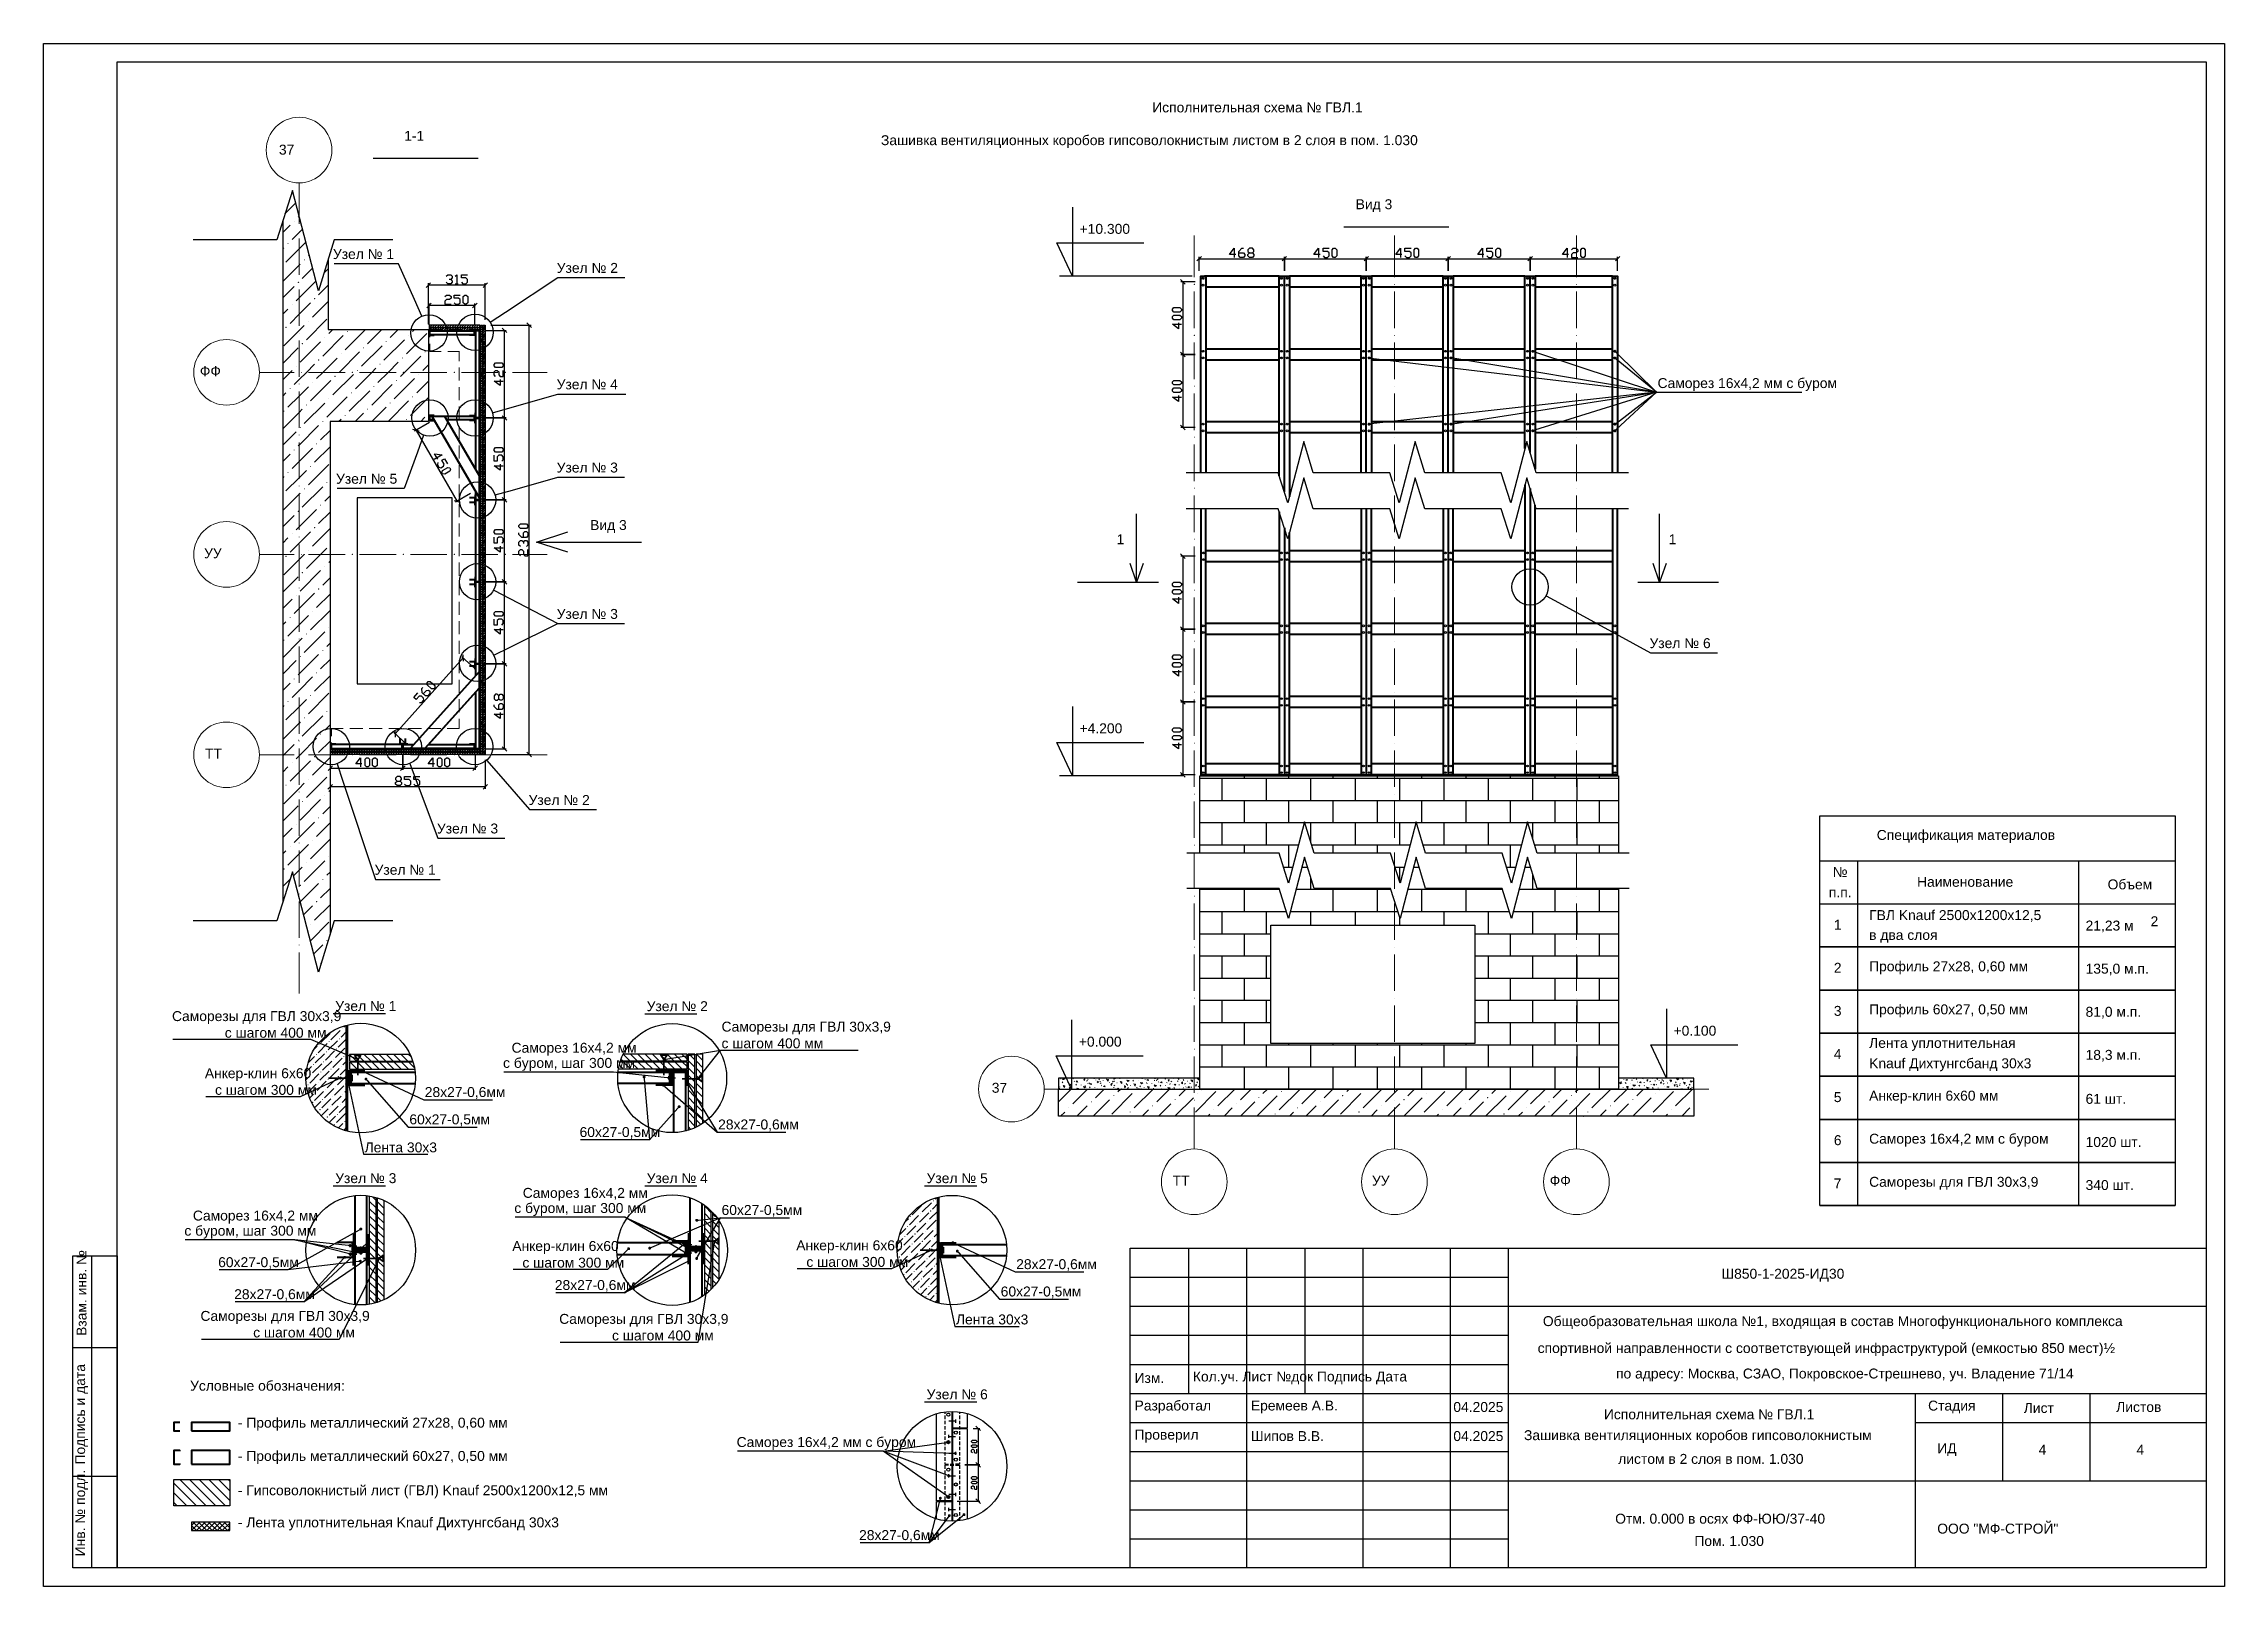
# Model space of a CAD drawing. Header units: millimetres. Extents: x 0 to 146, y 0 to 23.
# Drawn here: x 112.57 to 145.55, y 0.13 to 23.45 of the extents above; entities that cross this region are included whole.
import ezdxf

# ---------------------------------------------------------------- set-up
doc = ezdxf.new("R2010")
doc.units = ezdxf.units.MM
doc.layers.add('PDF _0', color=7, linetype='Continuous')
doc.layers.add('PDF _Текст', color=7, linetype='Continuous')
doc.layers.add('PDF _Оси-1', color=7, linetype='Continuous', true_color=0xaaaaaa)
doc.layers.add('PDF _Оси-3', color=7, linetype='Continuous', true_color=0x989898)
doc.styles.add('PDF ArialMT-Identity-H', font='arial.ttf')
doc.styles.add('PDF GOST Common-Identity-H', font='arial.ttf')

msp = doc.modelspace()

# ---------------------------------------------------------------- texts
at = {"layer": 'PDF _Текст', "char_height": 0.15, "attachment_point": 4, "style": 'PDF GOST Common-Identity-H'}
for s, insert in [('Исполнительная схема № ГВЛ.1', (129.337, 22.483)), ('1‐1', (118.022, 22.054)), ('Зашивка вентиляционных коробов гипсоволокнистым листом в 2 слоя в пом. 1.030', (125.234, 21.966)), ('Вид 3', (132.414, 20.999)), ('+10.300', (128.238, 20.647)), ('Узел № 1', (116.945, 20.266)), ('Узел № 2', (120.33, 20.057)), ('Узел № 4', (120.329, 18.296)), ('Саморез 16x4,2 мм с буром', (136.98, 18.294)), ('Узел № 5', (116.992, 16.869)), ('Узел № 3', (120.329, 17.039)), ('Вид 3', (120.835, 16.149)), ('1', (128.799, 15.956)), ('1', (137.149, 15.956)), ('Узел № 3', (120.329, 14.826)), ('Узел № 6', (136.858, 14.384)), ('+4.200', (128.238, 13.097)), ('Узел № 2', (119.904, 12.013)), ('Узел № 3', (118.518, 11.582)), ('Спецификация материалов', (140.295, 11.463)), ('Узел № 1', (117.575, 10.958)), ('№', (139.63, 10.925)), ('п.п.', (139.571, 10.617)), ('Наименование', (140.905, 10.776)), ('Объем', (143.787, 10.737)), ('ГВЛ Knauf 2500х1200х12,5', (140.18, 10.26)), ('2', (144.437, 10.181)), ('1', (139.646, 10.128)), ('в два слоя', (140.18, 9.952)), ('21,23 м', (143.454, 10.102)), ('Профиль 27х28, 0,60 мм', (140.18, 9.477)), ('2', (139.646, 9.477)), ('135,0 м.п.', (143.454, 9.45)), ('Узел № 1', (116.979, 8.898)), ('Узел № 2', (121.69, 8.896)), ('Профиль 60х27, 0,50 мм', (140.18, 8.826)), ('Саморезы для ГВЛ 30x3,9', (114.511, 8.724)), ('Саморезы для ГВЛ 30x3,9', (122.823, 8.565)), ('+0.100', (137.222, 8.525)), ('3', (139.646, 8.825)), ('81,0 м.п.', (143.454, 8.798)), ('с шагом 400 мм', (115.309, 8.494)), ('Саморез 16x4,2 мм', (119.647, 8.246)), ('с шагом 400 мм', (122.823, 8.335)), ('+0.000', (128.227, 8.36)), ('4', (139.646, 8.173)), ('Лента уплотнительная', (140.18, 8.319)), ('Анкер‐клин 6х60', (115.008, 7.861)), ('с буром, шаг 300 мм', (119.518, 8.017)), ('Knauf Дихтунгсбанд 30х3', (140.18, 8.011)), ('18,3 м.п.', (143.454, 8.147)), ('с шагом 300 мм', (115.162, 7.631)), ('5', (139.646, 7.521)), ('Анкер‐клин 6х60 мм', (140.18, 7.522)), ('61 шт.', (143.454, 7.495)), ('6', (139.646, 6.87)), ('Саморез 16x4,2 мм с буром', (140.18, 6.871)), ('1020 шт.', (143.454, 6.843)), ('Узел № 3', (116.979, 6.296)), ('Узел № 4', (121.69, 6.296)), ('Узел № 5', (125.924, 6.296)), ('7', (139.645, 6.218)), ('Саморезы для ГВЛ 30x3,9', (140.18, 6.219)), ('340 шт.', (143.454, 6.192)), ('Саморез 16x4,2 мм', (119.816, 6.052)), ('Саморез 16x4,2 мм', (114.827, 5.709)), ('с буром, шаг 300 мм', (119.688, 5.823)), ('с буром, шаг 300 мм', (114.698, 5.48)), ('Анкер‐клин 6х60', (119.658, 5.249)), ('Анкер‐клин 6х60', (123.953, 5.259)), ('с шагом 300 мм', (119.811, 5.019)), ('с шагом 300 мм', (124.106, 5.03)), ('Ш850‐1‐2025‐ИД30', (137.946, 4.83)), ('Саморезы для ГВЛ 30x3,9', (114.941, 4.192)), ('с шагом 400 мм', (115.739, 3.963)), ('Саморезы для ГВЛ 30x3,9', (120.367, 4.147)), ('с шагом 400 мм', (121.166, 3.918)), ('Общеобразовательная школа №1, входящая в состав Многофункционального комплекса', (135.245, 4.113)), ('спортивной направленности с соответствующей инфраструктурой (емкостью 850 мест)½', (135.167, 3.706)), ('Изм.', (129.07, 3.276)), ('Кол.уч. Лист №док Подпись Дата', (129.952, 3.276)), ('по адресу: Москва, СЗАО, Покровское‐Стрешнево, уч. Владение 71/14', (136.352, 3.321)), ('Условные обозначения:', (114.784, 3.158)), ('Узел № 6', (125.924, 3.028)), ('‐ Профиль металлический 27х28, 0,60 мм', (115.507, 2.578)), ('Разработал', (129.07, 2.837)), ('Еремеев А.В.', (130.829, 2.837)), ('04.2025', (133.891, 2.837)), ('Исполнительная схема № ГВЛ.1', (136.169, 2.726)), ('Стадия', (141.072, 2.837)), ('Лист', (142.519, 2.822)), ('Листов', (143.917, 2.837)), ('Саморез 16x4,2 мм с буром', (123.051, 2.285)), ('Проверил', (129.07, 2.397)), ('Шипов В.В.', (130.829, 2.397)), ('04.2025', (133.891, 2.397)), ('Зашивка вентиляционных коробов гипсоволокнистым', (134.96, 2.389)), ('‐ Профиль металлический 60х27, 0,50 мм', (115.507, 2.075)), ('листом в 2 слоя в пом. 1.030', (136.385, 2.052)), ('ИД', (141.21, 2.191)), ('4', (142.743, 2.191)), ('4', (144.223, 2.191)), ('‐ Гипсоволокнистый лист (ГВЛ) Knauf 2500х1200х12,5 мм', (115.507, 1.556)), ('‐ Лента уплотнительная Knauf Дихтунгсбанд 30х3', (115.507, 1.07)), ('Отм. 0.000 в осях ФФ‐ЮЮ/37‐40', (136.339, 1.148)), ('ООО "МФ‐СТРОЙ"', (141.21, 0.998)), ('Пом. 1.030', (137.537, 0.811))]:
    msp.add_mtext(s, dxfattribs=dict(at, insert=insert))
at = {"layer": 'PDF _Текст', "color": 253, "true_color": 0xaaaaaa, "char_height": 0.15, "attachment_point": 4, "style": 'PDF ArialMT-Identity-H'}
for s, insert in [('37', (116.128, 21.845)), ('ФФ', (114.932, 18.496)), ('УУ', (114.996, 15.743)), ('ТТ', (115.009, 12.715)), ('37', (126.91, 7.662)), ('ТТ', (129.645, 6.259)), ('УУ', (132.66, 6.259)), ('ФФ', (135.349, 6.259))]:
    msp.add_mtext(s, dxfattribs=dict(at, insert=insert))
at = {"layer": 'PDF _Текст', "color": 1, "char_height": 0.15, "attachment_point": 4, "style": 'PDF GOST Common-Identity-H'}
for insert in [(118.334, 7.585), (122.771, 7.095), (127.279, 4.983), (115.451, 4.529), (120.301, 4.668), (124.903, 0.887)]:
    msp.add_mtext('28х27‐0,6мм', dxfattribs=dict(at, insert=insert))
at = {"layer": 'PDF _Текст', "color": 5, "char_height": 0.15, "attachment_point": 4, "style": 'PDF GOST Common-Identity-H'}
for insert in [(118.101, 7.172), (120.675, 6.98), (122.823, 5.802), (115.209, 5.013), (127.045, 4.57)]:
    msp.add_mtext('60х27‐0,5мм', dxfattribs=dict(at, insert=insert))
at = {"layer": 'PDF _Текст', "color": 6, "char_height": 0.15, "attachment_point": 4, "style": 'PDF GOST Common-Identity-H'}
for insert in [(117.424, 6.761), (126.368, 4.16)]:
    msp.add_mtext('Лента 30х3', dxfattribs=dict(at, insert=insert))
at = {"layer": 'PDF _Текст', "char_height": 0.15, "attachment_point": 4, "rotation": 90, "style": 'PDF GOST Common-Identity-H'}
for s, insert in [('Взам. инв. №', (113.143, 3.912)), ('Подпись и дата', (113.143, 1.968)), ('Инв. № подл.', (113.143, 0.58))]:
    msp.add_mtext(s, dxfattribs=dict(at, insert=insert))

# ---------------------------------------------------------------- linework, layer by layer
at = {"layer": 'PDF _0', "lineweight": 25}
for points in [[(112.569, 23.448), (145.553, 23.448), (145.553, 0.126), (112.569, 0.126)], [(113.679, 23.171), (145.276, 23.171), (145.276, 0.404), (113.679, 0.404)], [(131.37, 20.231), (131.301, 20.163)], [(131.336, 20.224), (131.336, 20.014)], [(132.081, 20.216), (132.058, 20.239), (132.058, 20.331), (132.081, 20.354), (132.104, 20.354), (132.127, 20.331), (132.127, 20.239), (132.104, 20.216)], [(132.609, 20.231), (132.54, 20.163)], [(132.575, 20.224), (132.575, 20.014)], [(133.32, 20.216), (133.297, 20.239), (133.297, 20.331), (133.32, 20.354), (133.343, 20.354), (133.366, 20.331), (133.366, 20.239), (133.343, 20.216)], [(133.848, 20.231), (133.779, 20.163)], [(133.813, 20.224), (133.813, 20.014)], [(134.559, 20.216), (134.536, 20.239), (134.536, 20.331), (134.559, 20.354), (134.582, 20.354), (134.605, 20.331), (134.605, 20.239), (134.582, 20.216)], [(135.018, 20.163), (135.087, 20.231)], [(135.052, 20.224), (135.052, 20.014)], [(135.84, 20.216), (135.818, 20.239), (135.818, 20.331), (135.84, 20.354), (135.863, 20.354), (135.886, 20.331), (135.886, 20.239), (135.863, 20.216)], [(118.938, 19.509), (118.915, 19.532), (118.915, 19.624), (118.938, 19.647), (118.96, 19.647), (118.983, 19.624), (118.983, 19.532), (118.96, 19.509)], [(118.398, 19.158), (119.169, 19.158), (119.169, 19.193), (118.398, 19.193)], [(118.398, 19.119), (119.169, 19.119), (119.169, 19.153), (118.398, 19.153)], [(119.175, 12.702), (119.175, 19.193), (119.209, 19.193), (119.209, 12.702)], [(119.215, 12.702), (119.215, 19.193), (119.249, 19.193), (119.249, 12.702)], [(129.779, 19.413), (129.756, 19.39), (129.664, 19.39), (129.641, 19.413), (129.641, 19.436), (129.664, 19.459), (129.756, 19.459), (129.779, 19.436)], [(129.779, 19.298), (129.756, 19.275), (129.664, 19.275), (129.641, 19.298), (129.641, 19.321), (129.664, 19.344), (129.756, 19.344), (129.779, 19.321)], [(119.521, 18.577), (119.498, 18.554), (119.406, 18.554), (119.383, 18.577), (119.383, 18.6), (119.406, 18.623), (119.498, 18.623), (119.521, 18.6)], [(129.833, 18.713), (129.764, 18.782)], [(129.771, 18.747), (129.988, 18.747)], [(129.779, 18.311), (129.756, 18.289), (129.664, 18.289), (129.641, 18.311), (129.641, 18.334), (129.664, 18.357), (129.756, 18.357), (129.779, 18.334)], [(129.779, 18.197), (129.756, 18.174), (129.664, 18.174), (129.641, 18.197), (129.641, 18.22), (129.664, 18.243), (129.756, 18.243), (129.779, 18.22)], [(119.574, 17.755), (119.505, 17.823)], [(119.567, 17.789), (119.252, 17.789)], [(119.521, 17.296), (119.498, 17.273), (119.406, 17.273), (119.383, 17.296), (119.383, 17.319), (119.406, 17.342), (119.498, 17.342), (119.521, 17.319)], [(118.593, 16.966), (118.601, 16.997), (118.681, 17.043), (118.712, 17.035), (118.724, 17.015), (118.715, 16.984), (118.636, 16.938), (118.604, 16.946)], [(119.567, 16.55), (119.252, 16.55)], [(119.505, 16.585), (119.574, 16.516)], [(119.895, 16.143), (119.872, 16.12), (119.78, 16.12), (119.757, 16.143), (119.757, 16.166), (119.78, 16.189), (119.872, 16.189), (119.895, 16.166)], [(119.521, 16.057), (119.498, 16.034), (119.406, 16.034), (119.383, 16.057), (119.383, 16.08), (119.406, 16.103), (119.498, 16.103), (119.521, 16.08)], [(119.567, 15.311), (119.252, 15.311)], [(119.505, 15.346), (119.574, 15.277)], [(129.779, 15.262), (129.756, 15.239), (129.664, 15.239), (129.641, 15.262), (129.641, 15.285), (129.664, 15.308), (129.756, 15.308), (129.779, 15.285)], [(129.779, 15.148), (129.756, 15.125), (129.664, 15.125), (129.641, 15.148), (129.641, 15.171), (129.664, 15.194), (129.756, 15.194), (129.779, 15.171)], [(119.521, 14.818), (119.498, 14.795), (119.406, 14.795), (119.383, 14.818), (119.383, 14.841), (119.406, 14.864), (119.498, 14.864), (119.521, 14.841)], [(129.833, 14.563), (129.764, 14.631)], [(129.771, 14.597), (129.988, 14.597)], [(129.779, 14.161), (129.756, 14.138), (129.664, 14.138), (129.641, 14.161), (129.641, 14.184), (129.664, 14.207), (129.756, 14.207), (129.779, 14.184)], [(119.567, 14.072), (119.252, 14.072)], [(119.505, 14.107), (119.574, 14.038)], [(129.779, 14.046), (129.756, 14.024), (129.664, 14.024), (129.641, 14.046), (129.641, 14.069), (129.664, 14.092), (129.756, 14.092), (129.779, 14.069)], [(118.471, 13.694), (118.438, 13.692), (118.37, 13.753), (118.368, 13.786), (118.384, 13.803), (118.416, 13.804), (118.484, 13.743), (118.486, 13.711)], [(129.833, 13.461), (129.764, 13.53)], [(129.771, 13.496), (129.988, 13.496)], [(129.779, 13.06), (129.756, 13.037), (129.664, 13.037), (129.641, 13.06), (129.641, 13.083), (129.664, 13.106), (129.756, 13.106), (129.779, 13.083)], [(129.779, 12.945), (129.756, 12.922), (129.664, 12.922), (129.641, 12.945), (129.641, 12.968), (129.664, 12.991), (129.756, 12.991), (129.779, 12.968)], [(116.91, 12.777), (119.169, 12.777), (119.169, 12.742), (116.91, 12.742)], [(116.91, 12.737), (119.169, 12.737), (119.169, 12.702), (116.91, 12.702)], [(117.453, 12.514), (117.43, 12.537), (117.43, 12.629), (117.453, 12.652), (117.476, 12.652), (117.499, 12.629), (117.499, 12.537), (117.476, 12.514)], [(117.568, 12.514), (117.545, 12.537), (117.545, 12.629), (117.568, 12.652), (117.59, 12.652), (117.613, 12.629), (117.613, 12.537), (117.59, 12.514)], [(118, 12.468), (118, 12.702)], [(118.548, 12.514), (118.525, 12.537), (118.525, 12.629), (118.548, 12.652), (118.57, 12.652), (118.593, 12.629), (118.593, 12.537), (118.57, 12.514)], [(118.662, 12.514), (118.639, 12.537), (118.639, 12.629), (118.662, 12.652), (118.685, 12.652), (118.708, 12.629), (118.708, 12.537), (118.685, 12.514)], [(118.035, 12.53), (117.966, 12.461)], [(144.809, 5.883), (139.434, 5.883), (139.434, 11.776), (144.809, 11.776)], [(144.809, 9.793), (139.434, 9.793)], [(144.809, 9.141), (139.434, 9.141)], [(144.809, 8.49), (139.434, 8.49)], [(117.187, 7.922), (117.156, 7.922), (117.156, 7.699), (117.187, 7.699)], [(127.921, 7.644), (137.529, 7.644), (137.529, 7.234), (127.921, 7.234)], [(144.809, 7.838), (139.434, 7.838)], [(144.809, 7.186), (139.434, 7.186)], [(144.809, 6.535), (139.434, 6.535)], [(126.131, 5.32), (126.101, 5.32), (126.101, 5.097), (126.131, 5.097)], [(113.013, 5.124), (113.679, 5.124), (113.679, 0.404), (113.013, 0.404)], [(129.005, 5.241), (145.276, 5.241), (145.276, 0.404), (129.005, 0.404)], [(126.685, 2.309), (126.671, 2.295), (126.616, 2.295), (126.602, 2.309), (126.602, 2.323), (126.616, 2.336), (126.671, 2.336), (126.685, 2.323)], [(126.685, 2.24), (126.671, 2.226), (126.616, 2.226), (126.602, 2.24), (126.602, 2.254), (126.616, 2.267), (126.671, 2.267), (126.685, 2.254)], [(114.537, 1.74), (115.385, 1.74), (115.385, 1.345), (114.537, 1.345)], [(126.685, 1.758), (126.671, 1.744), (126.616, 1.744), (126.602, 1.758), (126.602, 1.772), (126.616, 1.786), (126.671, 1.786), (126.685, 1.772)], [(126.685, 1.689), (126.671, 1.676), (126.616, 1.676), (126.602, 1.689), (126.602, 1.703), (126.616, 1.717), (126.671, 1.717), (126.685, 1.703)], [(114.805, 0.969), (115.385, 0.969), (115.385, 1.097), (114.805, 1.097)]]:
    msp.add_lwpolyline(points, close=True, dxfattribs=at)
for points in [[(119.14, 21.711), (117.551, 21.711)], [(117.849, 20.484), (116.964, 20.484), (116.728, 19.709), (116.331, 21.228), (116.095, 20.484), (114.832, 20.484)], [(116.381, 21.036), (116.218, 20.873)], [(116.432, 20.84), (116.42, 20.827)], [(128.129, 20.978), (128.129, 19.931), (127.895, 20.435), (129.212, 20.435)], [(116.296, 20.703), (116.186, 20.593)], [(116.484, 20.644), (116.433, 20.594), (116.327, 20.487)], [(132.237, 20.677), (133.825, 20.677)], [(116.203, 20.363), (116.186, 20.346)], [(116.535, 20.448), (116.433, 20.346), (116.234, 20.147)], [(116.586, 20.252), (116.574, 20.24)], [(118.287, 19.328), (118.177, 19.58), (117.939, 20.122), (117.938, 20.122), (116.965, 20.122)], [(130.083, 20.231), (130.014, 20.163)], [(130.048, 20.014), (130.048, 20.224)], [(130.048, 20.197), (131.336, 20.197), (132.575, 20.197), (133.813, 20.197), (135.052, 20.197), (136.376, 20.197)], [(130.6, 20.262), (130.508, 20.262), (130.577, 20.354), (130.577, 20.216)], [(130.646, 20.285), (130.715, 20.285), (130.738, 20.262), (130.738, 20.239), (130.715, 20.216), (130.669, 20.216), (130.646, 20.239), (130.646, 20.308), (130.692, 20.354), (130.715, 20.354)], [(130.853, 20.285), (130.876, 20.262), (130.876, 20.239), (130.853, 20.216), (130.807, 20.216), (130.784, 20.239), (130.784, 20.262), (130.807, 20.285), (130.853, 20.285), (130.876, 20.308), (130.876, 20.331), (130.853, 20.354), (130.807, 20.354), (130.784, 20.331), (130.784, 20.308), (130.807, 20.285)], [(131.875, 20.262), (131.783, 20.262), (131.852, 20.354), (131.852, 20.216)], [(131.921, 20.239), (131.944, 20.216), (131.99, 20.216), (132.013, 20.239), (132.013, 20.285), (131.99, 20.308), (131.921, 20.308), (131.921, 20.354), (132.013, 20.354)], [(133.114, 20.262), (133.022, 20.262), (133.091, 20.354), (133.091, 20.216)], [(133.16, 20.239), (133.183, 20.216), (133.228, 20.216), (133.251, 20.239), (133.251, 20.285), (133.228, 20.308), (133.16, 20.308), (133.16, 20.354), (133.251, 20.354)], [(134.353, 20.262), (134.261, 20.262), (134.33, 20.354), (134.33, 20.216)], [(134.398, 20.239), (134.421, 20.216), (134.467, 20.216), (134.49, 20.239), (134.49, 20.285), (134.467, 20.308), (134.398, 20.308), (134.398, 20.354), (134.49, 20.354)], [(135.634, 20.262), (135.542, 20.262), (135.611, 20.354), (135.611, 20.216)], [(135.68, 20.331), (135.703, 20.354), (135.749, 20.354), (135.772, 20.331), (135.772, 20.308), (135.749, 20.285), (135.703, 20.285), (135.68, 20.262), (135.68, 20.216), (135.772, 20.216)], [(136.342, 20.163), (136.411, 20.231)], [(136.376, 20.014), (136.376, 20.224)], [(116.45, 20.116), (116.433, 20.099), (116.186, 19.851)], [(116.689, 19.86), (116.433, 19.605), (116.389, 19.56)], [(116.637, 20.056), (116.481, 19.9)], [(116.874, 19.798), (116.729, 19.653)], [(116.874, 20.045), (116.821, 19.993)], [(118.422, 19.832), (118.353, 19.763)], [(118.388, 19.208), (118.388, 19.825)], [(119.249, 19.797), (118.388, 19.797)], [(118.658, 19.931), (118.681, 19.954), (118.727, 19.954), (118.75, 19.931), (118.75, 19.908), (118.727, 19.885), (118.704, 19.885)], [(118.727, 19.885), (118.75, 19.862), (118.75, 19.84), (118.727, 19.817), (118.681, 19.817), (118.658, 19.84)], [(118.796, 19.931), (118.818, 19.954), (118.818, 19.817)], [(118.796, 19.817), (118.841, 19.817)], [(118.887, 19.84), (118.91, 19.817), (118.956, 19.817), (118.979, 19.84), (118.979, 19.885), (118.956, 19.908), (118.887, 19.908), (118.887, 19.954), (118.979, 19.954)], [(119.215, 19.763), (119.283, 19.832)], [(119.249, 19.275), (119.249, 19.825)], [(119.324, 19.236), (119.554, 19.388), (120.345, 19.912), (120.346, 19.912), (121.358, 19.912)], [(129.94, 19.931), (127.932, 19.931)], [(129.833, 19.814), (129.764, 19.883)], [(129.988, 19.849), (129.771, 19.849)], [(129.798, 19.849), (129.798, 18.747), (129.798, 17.646)], [(116.358, 19.776), (116.186, 19.604)], [(116.605, 19.529), (116.433, 19.357), (116.296, 19.22)], [(116.874, 19.551), (116.636, 19.313)], [(118.432, 19.524), (118.364, 19.456)], [(118.398, 19.196), (118.398, 19.518)], [(119.089, 19.49), (118.398, 19.49)], [(118.639, 19.624), (118.662, 19.647), (118.708, 19.647), (118.731, 19.624), (118.731, 19.601), (118.708, 19.578), (118.662, 19.578), (118.639, 19.555), (118.639, 19.509), (118.731, 19.509)], [(118.777, 19.532), (118.8, 19.509), (118.846, 19.509), (118.869, 19.532), (118.869, 19.578), (118.846, 19.601), (118.777, 19.601), (118.777, 19.647), (118.869, 19.647)], [(119.055, 19.456), (119.124, 19.524)], [(119.089, 19.196), (119.089, 19.518)], [(116.265, 19.436), (116.186, 19.357)], [(116.512, 19.189), (116.433, 19.11), (116.203, 18.88)], [(116.852, 19.282), (116.543, 18.973)], [(118.406, 19.193), (118.398, 19.185)], [(118.403, 19.153), (118.398, 19.148)], [(118.44, 19.153), (118.412, 19.125), (118.411, 19.124), (118.405, 19.119)], [(118.443, 19.193), (118.408, 19.158)], [(118.477, 19.153), (118.449, 19.125), (118.442, 19.119)], [(118.48, 19.193), (118.445, 19.158)], [(118.514, 19.153), (118.486, 19.125), (118.48, 19.119)], [(118.517, 19.193), (118.482, 19.158)], [(118.551, 19.153), (118.524, 19.125), (118.517, 19.119)], [(118.554, 19.193), (118.519, 19.158)], [(118.588, 19.153), (118.561, 19.125), (118.554, 19.119)], [(118.591, 19.193), (118.557, 19.158)], [(118.625, 19.153), (118.598, 19.125), (118.591, 19.119)], [(118.628, 19.193), (118.594, 19.158)], [(118.662, 19.153), (118.635, 19.125), (118.628, 19.119)], [(118.665, 19.193), (118.631, 19.158)], [(118.699, 19.153), (118.672, 19.125), (118.665, 19.119)], [(118.702, 19.193), (118.668, 19.158)], [(118.736, 19.153), (118.709, 19.125), (118.702, 19.119)], [(118.739, 19.193), (118.705, 19.158)], [(118.774, 19.153), (118.746, 19.125), (118.739, 19.119)], [(118.776, 19.193), (118.742, 19.158)], [(118.811, 19.153), (118.783, 19.125), (118.776, 19.119)], [(118.813, 19.193), (118.779, 19.158)], [(118.848, 19.153), (118.82, 19.125), (118.813, 19.119)], [(118.851, 19.193), (118.816, 19.158)], [(118.885, 19.153), (118.857, 19.125), (118.85, 19.119)], [(118.888, 19.193), (118.853, 19.158)], [(118.922, 19.153), (118.894, 19.125), (118.887, 19.119)], [(118.925, 19.193), (118.89, 19.158)], [(118.959, 19.153), (118.931, 19.125), (118.925, 19.119)], [(118.962, 19.193), (118.927, 19.158)], [(118.996, 19.153), (118.969, 19.125), (118.962, 19.119)], [(118.999, 19.193), (118.964, 19.158)], [(119.033, 19.153), (119.006, 19.125), (118.999, 19.119)], [(119.036, 19.193), (119.002, 19.158)], [(119.07, 19.153), (119.043, 19.125), (119.036, 19.119)], [(119.073, 19.193), (119.039, 19.158)], [(119.107, 19.153), (119.08, 19.125), (119.073, 19.119)], [(119.11, 19.193), (119.076, 19.158)], [(119.144, 19.153), (119.117, 19.125), (119.11, 19.119)], [(119.147, 19.193), (119.113, 19.158)], [(119.169, 19.141), (119.154, 19.125), (119.147, 19.119)], [(119.169, 19.178), (119.15, 19.158)], [(119.184, 19.193), (119.175, 19.183)], [(119.209, 19.181), (119.175, 19.146)], [(119.209, 19.144), (119.182, 19.117), (119.175, 19.109)], [(119.221, 19.193), (119.215, 19.186)], [(119.249, 19.184), (119.215, 19.149)], [(119.249, 19.146), (119.215, 19.112)], [(119.332, 19.193), (119.941, 19.193)], [(119.574, 19.079), (119.505, 19.147)], [(119.948, 19.158), (119.88, 19.227)], [(119.914, 12.702), (119.914, 19.193)], [(129.733, 19.229), (129.733, 19.137), (129.641, 19.206), (129.779, 19.206)], [(116.42, 18.849), (116.186, 18.615)], [(116.759, 18.942), (116.45, 18.633)], [(117.099, 19.035), (116.79, 18.726)], [(116.943, 19.125), (116.883, 19.066)], [(117.437, 19.125), (117.13, 18.818)], [(117.687, 18.88), (117.378, 18.571)], [(117.685, 19.125), (117.47, 18.911)], [(118.026, 18.973), (117.717, 18.664)], [(117.932, 19.125), (117.81, 19.004)], [(118.366, 19.066), (118.057, 18.757)], [(118.179, 19.125), (118.15, 19.096)], [(119.209, 19.107), (119.182, 19.08), (119.175, 19.072)], [(119.209, 19.069), (119.182, 19.043), (119.175, 19.035)], [(119.209, 19.032), (119.182, 19.005), (119.175, 18.998)], [(119.209, 18.995), (119.182, 18.968), (119.175, 18.961)], [(119.209, 18.958), (119.182, 18.931), (119.175, 18.924)], [(119.209, 18.921), (119.182, 18.894), (119.175, 18.887)], [(119.209, 18.884), (119.182, 18.857), (119.175, 18.85)], [(119.209, 18.847), (119.182, 18.82), (119.175, 18.813)], [(119.209, 18.81), (119.182, 18.783), (119.175, 18.775)], [(119.249, 19.109), (119.215, 19.075)], [(119.249, 19.072), (119.215, 19.038)], [(119.249, 19.035), (119.215, 19.001)], [(119.249, 18.998), (119.215, 18.964)], [(119.249, 18.961), (119.215, 18.927)], [(119.249, 18.924), (119.215, 18.89)], [(119.249, 18.887), (119.215, 18.852)], [(119.249, 18.85), (119.215, 18.815)], [(119.249, 18.813), (119.215, 18.778)], [(119.252, 19.113), (119.567, 19.113)], [(119.54, 12.785), (119.54, 14.072), (119.54, 15.311), (119.54, 16.55), (119.54, 17.789), (119.54, 19.113)], [(116.327, 18.509), (116.296, 18.479), (116.186, 18.368)], [(116.667, 18.602), (116.543, 18.479), (116.433, 18.369), (116.358, 18.293)], [(117.007, 18.695), (116.79, 18.479), (116.698, 18.386)], [(117.347, 18.787), (117.038, 18.479), (117.038, 18.478)], [(117.594, 18.54), (117.532, 18.479), (117.285, 18.231)], [(117.934, 18.633), (117.779, 18.479), (117.625, 18.324)], [(118.274, 18.726), (118.027, 18.479), (117.965, 18.417)], [(118.388, 18.593), (118.305, 18.509)], [(119.209, 18.773), (119.182, 18.746), (119.175, 18.738)], [(119.209, 18.736), (119.182, 18.709), (119.175, 18.701)], [(119.209, 18.699), (119.182, 18.672), (119.175, 18.664)], [(119.209, 18.662), (119.182, 18.635), (119.175, 18.627)], [(119.209, 18.624), (119.182, 18.598), (119.175, 18.59)], [(119.209, 18.587), (119.182, 18.56), (119.175, 18.553)], [(119.209, 18.55), (119.182, 18.523), (119.175, 18.516)], [(119.209, 18.513), (119.182, 18.486), (119.175, 18.479)], [(119.209, 18.476), (119.182, 18.449), (119.175, 18.442)], [(119.249, 18.776), (119.215, 18.741)], [(119.249, 18.739), (119.215, 18.704)], [(119.249, 18.701), (119.215, 18.667)], [(119.249, 18.664), (119.215, 18.63)], [(119.249, 18.627), (119.215, 18.593)], [(119.249, 18.59), (119.215, 18.556)], [(119.249, 18.553), (119.215, 18.519)], [(119.249, 18.516), (119.215, 18.482)], [(119.249, 18.479), (119.249, 18.479), (119.215, 18.445)], [(119.406, 18.417), (119.383, 18.44), (119.383, 18.485), (119.406, 18.508), (119.429, 18.508), (119.452, 18.485), (119.452, 18.44), (119.475, 18.417), (119.521, 18.417), (119.521, 18.508)], [(132.63, 18.695), (132.643, 18.694), (136.963, 18.177)], [(135.107, 18.793), (135.12, 18.789), (136.963, 18.177), (133.882, 18.692), (133.868, 18.695)], [(136.345, 18.788), (136.355, 18.778), (136.963, 18.177), (135.12, 17.604), (135.107, 17.6)], [(136.346, 17.705), (136.357, 17.713), (136.963, 18.177), (136.356, 18.679), (136.346, 18.688)], [(116.234, 18.169), (116.186, 18.121)], [(116.574, 18.262), (116.433, 18.121), (116.265, 17.953)], [(116.914, 18.355), (116.605, 18.046)], [(117.254, 18.447), (116.945, 18.138)], [(117.501, 18.2), (117.192, 17.891)], [(117.841, 18.293), (117.532, 17.984)], [(118.181, 18.386), (117.872, 18.077)], [(118.388, 18.345), (118.212, 18.169)], [(119.209, 18.439), (119.182, 18.412), (119.175, 18.405)], [(119.209, 18.402), (119.182, 18.375), (119.175, 18.368)], [(119.209, 18.365), (119.182, 18.338), (119.175, 18.33)], [(119.209, 18.328), (119.182, 18.301), (119.175, 18.293)], [(119.209, 18.291), (119.182, 18.264), (119.175, 18.256)], [(119.209, 18.254), (119.182, 18.227), (119.175, 18.219)], [(119.209, 18.217), (119.182, 18.19), (119.175, 18.182)], [(119.209, 18.179), (119.182, 18.153), (119.175, 18.145)], [(119.209, 18.142), (119.182, 18.115), (119.175, 18.108)], [(119.249, 18.442), (119.215, 18.407)], [(119.249, 18.405), (119.215, 18.37)], [(119.249, 18.368), (119.215, 18.333)], [(119.249, 18.331), (119.215, 18.296)], [(119.249, 18.294), (119.215, 18.259)], [(119.249, 18.256), (119.215, 18.222)], [(119.249, 18.219), (119.215, 18.185)], [(119.249, 18.182), (119.215, 18.148)], [(119.249, 18.145), (119.215, 18.111)], [(119.357, 17.865), (119.621, 17.942), (120.344, 18.151), (120.345, 18.151), (121.376, 18.151)], [(119.475, 18.371), (119.475, 18.279), (119.383, 18.348), (119.521, 18.348)], [(133.868, 17.699), (133.882, 17.701), (136.963, 18.177), (132.643, 17.7), (132.63, 17.698)], [(136.345, 17.605), (136.355, 17.614), (136.963, 18.177), (136.99, 18.177), (139.164, 18.177)], [(116.481, 17.922), (116.433, 17.874), (116.186, 17.626)], [(116.821, 18.015), (116.512, 17.706)], [(117.161, 18.108), (116.852, 17.799)], [(117.408, 17.86), (117.283, 17.735)], [(117.748, 17.953), (117.531, 17.735)], [(118.088, 18.046), (117.779, 17.737)], [(118.388, 18.098), (118.119, 17.829)], [(119.209, 18.105), (119.182, 18.078), (119.175, 18.071)], [(119.209, 18.068), (119.182, 18.041), (119.175, 18.034)], [(119.209, 18.031), (119.182, 18.004), (119.175, 17.997)], [(119.209, 17.994), (119.182, 17.967), (119.175, 17.96)], [(119.209, 17.957), (119.182, 17.93), (119.175, 17.923)], [(119.209, 17.92), (119.182, 17.893), (119.175, 17.885)], [(119.209, 17.883), (119.182, 17.856), (119.175, 17.848)], [(119.209, 17.846), (119.182, 17.819), (119.175, 17.811)], [(119.249, 18.108), (119.215, 18.074)], [(119.249, 18.071), (119.215, 18.037)], [(119.249, 18.034), (119.215, 18)], [(119.249, 17.997), (119.215, 17.962)], [(119.249, 17.96), (119.215, 17.925)], [(119.249, 17.923), (119.215, 17.888)], [(119.249, 17.886), (119.215, 17.851)], [(119.249, 17.849), (119.215, 17.814)], [(129.733, 18.128), (129.733, 18.036), (129.641, 18.105), (129.779, 18.105)], [(116.389, 17.582), (116.186, 17.379)], [(116.729, 17.675), (116.433, 17.38), (116.42, 17.366)], [(116.901, 17.6), (116.759, 17.459)], [(118.317, 17.53), (118.223, 17.272), (118.024, 16.724), (118.023, 16.724), (117.011, 16.724)], [(117.068, 17.768), (117.036, 17.735)], [(118.249, 17.589), (118.155, 17.614)], [(118.404, 17.719), (118.178, 17.588)], [(118.202, 17.601), (118.824, 16.529)], [(118.336, 17.799), (118.272, 17.735)], [(119.209, 17.809), (119.182, 17.782), (119.175, 17.774)], [(119.209, 17.772), (119.182, 17.745), (119.175, 17.737)], [(119.209, 17.734), (119.182, 17.708), (119.175, 17.7)], [(119.209, 17.697), (119.182, 17.67), (119.175, 17.663)], [(119.209, 17.66), (119.182, 17.633), (119.175, 17.626)], [(119.209, 17.623), (119.182, 17.596), (119.175, 17.589)], [(119.209, 17.586), (119.182, 17.559), (119.175, 17.552)], [(119.209, 17.549), (119.182, 17.522), (119.175, 17.515)], [(119.209, 17.512), (119.182, 17.485), (119.175, 17.478)], [(119.249, 17.811), (119.215, 17.777)], [(119.249, 17.774), (119.215, 17.74)], [(119.249, 17.737), (119.215, 17.703)], [(119.249, 17.7), (119.215, 17.666)], [(119.249, 17.663), (119.215, 17.629)], [(119.249, 17.626), (119.215, 17.592)], [(119.249, 17.589), (119.215, 17.555)], [(119.249, 17.552), (119.215, 17.517)], [(119.249, 17.515), (119.215, 17.48)], [(129.764, 17.681), (129.833, 17.612)], [(129.988, 17.646), (129.771, 17.646)], [(116.296, 17.242), (116.186, 17.132)], [(116.636, 17.335), (116.433, 17.132), (116.327, 17.026)], [(116.901, 17.353), (116.667, 17.119)], [(118.529, 17.167), (118.483, 17.247), (118.597, 17.233), (118.478, 17.164)], [(118.532, 17.116), (118.524, 17.085), (118.547, 17.045), (118.578, 17.037), (118.618, 17.06), (118.626, 17.091), (118.592, 17.151), (118.631, 17.174), (118.677, 17.094)], [(119.209, 17.475), (119.182, 17.448), (119.175, 17.44)], [(119.209, 17.438), (119.182, 17.411), (119.175, 17.403)], [(119.209, 17.401), (119.182, 17.374), (119.175, 17.366)], [(119.209, 17.364), (119.182, 17.337), (119.175, 17.329)], [(119.209, 17.326), (119.182, 17.3), (119.175, 17.292)], [(119.209, 17.289), (119.182, 17.263), (119.175, 17.255)], [(119.209, 17.252), (119.182, 17.225), (119.175, 17.218)], [(119.209, 17.215), (119.182, 17.188), (119.175, 17.181)], [(119.209, 17.178), (119.182, 17.151), (119.175, 17.144)], [(119.249, 17.478), (119.215, 17.443)], [(119.249, 17.441), (119.215, 17.406)], [(119.249, 17.404), (119.215, 17.369)], [(119.249, 17.366), (119.215, 17.332)], [(119.249, 17.329), (119.215, 17.295)], [(119.249, 17.292), (119.215, 17.258)], [(119.249, 17.255), (119.215, 17.221)], [(119.249, 17.218), (119.215, 17.184)], [(119.249, 17.181), (119.215, 17.147)], [(119.498, 17.135), (119.521, 17.158), (119.521, 17.204), (119.498, 17.227), (119.452, 17.227), (119.429, 17.204), (119.429, 17.135), (119.383, 17.135), (119.383, 17.227)], [(136.541, 16.961), (135.146, 16.961), (135.003, 17.433), (134.761, 16.508), (134.617, 16.961), (133.46, 16.961), (133.316, 17.433), (133.074, 16.508), (132.931, 16.961), (131.773, 16.961), (131.63, 17.433), (131.388, 16.508), (131.244, 16.961), (129.85, 16.961)], [(116.203, 16.902), (116.186, 16.885)], [(116.543, 16.995), (116.433, 16.885), (116.234, 16.686)], [(116.883, 17.088), (116.574, 16.779)], [(119.209, 17.141), (119.182, 17.114), (119.175, 17.107)], [(119.209, 17.104), (119.182, 17.077), (119.175, 17.07)], [(119.209, 17.067), (119.182, 17.04), (119.175, 17.033)], [(119.209, 17.03), (119.182, 17.003), (119.175, 16.995)], [(119.209, 16.993), (119.182, 16.966), (119.175, 16.958)], [(119.209, 16.956), (119.182, 16.929), (119.175, 16.921)], [(119.209, 16.919), (119.182, 16.892), (119.175, 16.884)], [(119.209, 16.881), (119.182, 16.855), (119.175, 16.847)], [(119.209, 16.844), (119.182, 16.818), (119.175, 16.81)], [(119.249, 17.144), (119.215, 17.11)], [(119.249, 17.107), (119.215, 17.072)], [(119.249, 17.07), (119.215, 17.035)], [(119.249, 17.033), (119.215, 16.998)], [(119.249, 16.996), (119.215, 16.961)], [(119.249, 16.958), (119.215, 16.924)], [(119.249, 16.921), (119.215, 16.887)], [(119.249, 16.884), (119.215, 16.85)], [(119.249, 16.847), (119.215, 16.813)], [(119.475, 17.089), (119.475, 16.998), (119.383, 17.066), (119.521, 17.066)], [(119.397, 16.625), (119.662, 16.7), (120.344, 16.894), (120.345, 16.894), (121.357, 16.894)], [(136.541, 16.414), (135.146, 16.414), (135.003, 16.886), (134.761, 15.961), (134.617, 16.414), (133.46, 16.414), (133.316, 16.886), (133.074, 15.961), (132.931, 16.414), (131.773, 16.414), (131.63, 16.886), (131.388, 15.961), (131.244, 16.414), (129.85, 16.414)], [(116.45, 16.655), (116.433, 16.638), (116.186, 16.39)], [(116.79, 16.748), (116.481, 16.439)], [(116.901, 16.612), (116.821, 16.531)], [(118.777, 16.541), (118.871, 16.516)], [(119.026, 16.646), (118.8, 16.515)], [(119.209, 16.807), (119.182, 16.78), (119.175, 16.773)], [(119.209, 16.77), (119.182, 16.743), (119.175, 16.736)], [(119.209, 16.733), (119.182, 16.706), (119.175, 16.699)], [(119.209, 16.696), (119.182, 16.669), (119.175, 16.662)], [(119.209, 16.659), (119.182, 16.632), (119.175, 16.625)], [(119.209, 16.622), (119.182, 16.595), (119.175, 16.587)], [(119.209, 16.585), (119.182, 16.558), (119.175, 16.55)], [(119.209, 16.548), (119.182, 16.521), (119.175, 16.513)], [(119.209, 16.511), (119.182, 16.484), (119.175, 16.476)], [(119.249, 16.81), (119.215, 16.776)], [(119.249, 16.773), (119.215, 16.739)], [(119.249, 16.736), (119.215, 16.702)], [(119.249, 16.699), (119.215, 16.665)], [(119.249, 16.662), (119.215, 16.627)], [(119.249, 16.625), (119.215, 16.59)], [(119.249, 16.588), (119.215, 16.553)], [(119.249, 16.551), (119.215, 16.516)], [(119.249, 16.513), (119.215, 16.479)], [(116.358, 16.315), (116.186, 16.143)], [(116.698, 16.408), (116.433, 16.144), (116.389, 16.099)], [(116.901, 16.364), (116.729, 16.192)], [(119.209, 16.474), (119.182, 16.447), (119.175, 16.439)], [(119.209, 16.436), (119.182, 16.41), (119.175, 16.402)], [(119.209, 16.399), (119.182, 16.373), (119.175, 16.365)], [(119.209, 16.362), (119.182, 16.335), (119.175, 16.328)], [(119.209, 16.325), (119.182, 16.298), (119.175, 16.291)], [(119.209, 16.288), (119.182, 16.261), (119.175, 16.254)], [(119.209, 16.251), (119.182, 16.224), (119.175, 16.217)], [(119.209, 16.214), (119.182, 16.187), (119.175, 16.18)], [(119.209, 16.177), (119.182, 16.15), (119.175, 16.142)], [(119.249, 16.476), (119.215, 16.442)], [(119.249, 16.439), (119.215, 16.405)], [(119.249, 16.402), (119.215, 16.368)], [(119.249, 16.365), (119.215, 16.331)], [(119.249, 16.328), (119.215, 16.294)], [(119.249, 16.291), (119.215, 16.257)], [(119.249, 16.254), (119.215, 16.219)], [(119.249, 16.217), (119.215, 16.182)], [(119.249, 16.18), (119.215, 16.145)], [(129.199, 15.59), (129.101, 15.307), (129.101, 16.339)], [(137.108, 15.59), (137.01, 15.307), (137.01, 16.339)], [(116.265, 15.975), (116.186, 15.896)], [(116.605, 16.068), (116.433, 15.896), (116.296, 15.759)], [(116.901, 16.117), (116.636, 15.852)], [(119.209, 16.14), (119.182, 16.113), (119.175, 16.105)], [(119.209, 16.103), (119.182, 16.076), (119.175, 16.068)], [(119.209, 16.066), (119.182, 16.039), (119.175, 16.031)], [(119.209, 16.029), (119.182, 16.002), (119.175, 15.994)], [(119.209, 15.991), (119.182, 15.965), (119.175, 15.957)], [(119.209, 15.954), (119.182, 15.928), (119.175, 15.92)], [(119.209, 15.917), (119.182, 15.89), (119.175, 15.883)], [(119.209, 15.88), (119.182, 15.853), (119.175, 15.846)], [(119.209, 15.843), (119.182, 15.816), (119.175, 15.809)], [(119.249, 16.143), (119.215, 16.108)], [(119.249, 16.106), (119.215, 16.071)], [(119.249, 16.068), (119.215, 16.034)], [(119.249, 16.031), (119.215, 15.997)], [(119.249, 15.994), (119.215, 15.96)], [(119.249, 15.957), (119.215, 15.923)], [(119.249, 15.92), (119.215, 15.886)], [(119.249, 15.883), (119.215, 15.849)], [(119.249, 15.846), (119.215, 15.812)], [(119.498, 15.896), (119.521, 15.919), (119.521, 15.965), (119.498, 15.988), (119.452, 15.988), (119.429, 15.965), (119.429, 15.896), (119.383, 15.896), (119.383, 15.988)], [(119.475, 15.85), (119.475, 15.759), (119.383, 15.828), (119.521, 15.828)], [(119.826, 15.982), (119.826, 16.051), (119.849, 16.074), (119.872, 16.074), (119.895, 16.051), (119.895, 16.005), (119.872, 15.982), (119.803, 15.982), (119.757, 16.028), (119.757, 16.051)], [(119.78, 15.844), (119.757, 15.867), (119.757, 15.913), (119.78, 15.936), (119.803, 15.936), (119.826, 15.913), (119.826, 15.89)], [(119.826, 15.913), (119.849, 15.936), (119.872, 15.936), (119.895, 15.913), (119.895, 15.867), (119.872, 15.844)], [(120.026, 15.914), (120.496, 16.069)], [(120.496, 15.76), (120.026, 15.914), (121.614, 15.914)], [(116.512, 15.728), (116.51, 15.726), (116.433, 15.649), (116.203, 15.419)], [(116.852, 15.821), (116.757, 15.726), (116.543, 15.512)], [(116.901, 15.623), (116.883, 15.604)], [(119.209, 15.806), (119.182, 15.779), (119.175, 15.772)], [(119.209, 15.769), (119.182, 15.742), (119.175, 15.735)], [(119.209, 15.732), (119.182, 15.705), (119.175, 15.697)], [(119.209, 15.695), (119.182, 15.668), (119.175, 15.66)], [(119.209, 15.658), (119.182, 15.631), (119.175, 15.623)], [(119.209, 15.621), (119.182, 15.594), (119.175, 15.586)], [(119.209, 15.584), (119.182, 15.557), (119.175, 15.549)], [(119.209, 15.546), (119.182, 15.52), (119.175, 15.512)], [(119.209, 15.509), (119.182, 15.483), (119.175, 15.475)], [(119.249, 15.809), (119.215, 15.774)], [(119.249, 15.772), (119.215, 15.737)], [(119.249, 15.735), (119.215, 15.7)], [(119.249, 15.698), (119.215, 15.663)], [(119.249, 15.661), (119.215, 15.626)], [(119.249, 15.623), (119.215, 15.589)], [(119.249, 15.586), (119.215, 15.552)], [(119.249, 15.549), (119.215, 15.515)], [(119.249, 15.512), (119.215, 15.478)], [(119.78, 15.707), (119.757, 15.73), (119.757, 15.776), (119.78, 15.799), (119.803, 15.799), (119.826, 15.776), (119.826, 15.73), (119.849, 15.707), (119.895, 15.707), (119.895, 15.799)], [(129.101, 15.307), (129.004, 15.59)], [(129.833, 15.664), (129.764, 15.733)], [(129.988, 15.698), (129.771, 15.698)], [(129.798, 15.698), (129.798, 14.597), (129.798, 13.496), (129.798, 12.395)], [(137.01, 15.307), (136.913, 15.59)], [(116.42, 15.388), (116.186, 15.154)], [(116.759, 15.481), (116.45, 15.172)], [(116.901, 15.375), (116.79, 15.264)], [(119.209, 15.472), (119.182, 15.445), (119.175, 15.438)], [(119.209, 15.435), (119.182, 15.408), (119.175, 15.401)], [(119.209, 15.398), (119.182, 15.371), (119.175, 15.364)], [(119.209, 15.361), (119.182, 15.334), (119.175, 15.327)], [(119.209, 15.324), (119.182, 15.297), (119.175, 15.29)], [(119.209, 15.287), (119.182, 15.26), (119.175, 15.252)], [(119.209, 15.25), (119.182, 15.223), (119.175, 15.215)], [(119.209, 15.213), (119.182, 15.186), (119.175, 15.178)], [(119.209, 15.176), (119.182, 15.149), (119.175, 15.141)], [(119.249, 15.475), (119.215, 15.441)], [(119.249, 15.438), (119.215, 15.404)], [(119.249, 15.401), (119.215, 15.367)], [(119.249, 15.364), (119.215, 15.329)], [(119.249, 15.327), (119.215, 15.292)], [(119.249, 15.29), (119.215, 15.255)], [(119.249, 15.253), (119.215, 15.218)], [(119.249, 15.216), (119.215, 15.181)], [(119.249, 15.178), (119.215, 15.144)], [(119.376, 15.186), (119.62, 15.058), (120.344, 14.681)], [(128.209, 15.307), (129.43, 15.307)], [(136.682, 15.307), (137.904, 15.307)], [(116.327, 15.048), (116.186, 14.907)], [(116.667, 15.141), (116.433, 14.907), (116.358, 14.832)], [(116.901, 14.881), (116.605, 14.585)], [(116.901, 15.128), (116.698, 14.925)], [(119.209, 15.139), (119.182, 15.112), (119.175, 15.104)], [(119.209, 15.101), (119.182, 15.075), (119.175, 15.067)], [(119.209, 15.064), (119.182, 15.038), (119.175, 15.03)], [(119.209, 15.027), (119.182, 15), (119.175, 14.993)], [(119.209, 14.99), (119.182, 14.963), (119.175, 14.956)], [(119.209, 14.953), (119.182, 14.926), (119.175, 14.919)], [(119.209, 14.916), (119.182, 14.889), (119.175, 14.882)], [(119.209, 14.879), (119.182, 14.852), (119.175, 14.845)], [(119.249, 15.141), (119.215, 15.107)], [(119.249, 15.104), (119.215, 15.07)], [(119.249, 15.067), (119.215, 15.033)], [(119.249, 15.03), (119.215, 14.996)], [(119.249, 14.993), (119.215, 14.959)], [(119.249, 14.956), (119.215, 14.922)], [(119.249, 14.919), (119.215, 14.884)], [(119.249, 14.882), (119.215, 14.847)], [(119.249, 14.845), (119.215, 14.81)], [(129.733, 15.079), (129.733, 14.987), (129.641, 15.056), (129.779, 15.056)], [(135.294, 15.102), (135.535, 14.97), (136.873, 14.239), (136.874, 14.239), (137.886, 14.239)], [(116.234, 14.708), (116.186, 14.66)], [(116.574, 14.801), (116.433, 14.66), (116.265, 14.492)], [(116.821, 14.554), (116.512, 14.245)], [(119.209, 14.842), (119.182, 14.815), (119.175, 14.807)], [(119.209, 14.805), (119.182, 14.778), (119.175, 14.77)], [(119.209, 14.768), (119.182, 14.741), (119.175, 14.733)], [(119.209, 14.731), (119.182, 14.704), (119.175, 14.696)], [(119.209, 14.694), (119.182, 14.667), (119.175, 14.659)], [(119.209, 14.656), (119.182, 14.63), (119.175, 14.622)], [(119.209, 14.619), (119.182, 14.593), (119.175, 14.585)], [(119.209, 14.582), (119.182, 14.555), (119.175, 14.548)], [(119.209, 14.545), (119.182, 14.518), (119.175, 14.511)], [(119.249, 14.808), (119.215, 14.773)], [(119.249, 14.771), (119.215, 14.736)], [(119.249, 14.733), (119.215, 14.699)], [(119.249, 14.696), (119.215, 14.662)], [(119.249, 14.659), (119.215, 14.625)], [(119.249, 14.622), (119.215, 14.588)], [(119.249, 14.585), (119.215, 14.551)], [(119.249, 14.548), (119.215, 14.514)], [(119.379, 14.202), (119.625, 14.325), (120.344, 14.681), (120.345, 14.681), (121.357, 14.681)], [(119.498, 14.657), (119.521, 14.68), (119.521, 14.726), (119.498, 14.749), (119.452, 14.749), (119.429, 14.726), (119.429, 14.657), (119.383, 14.657), (119.383, 14.749)], [(119.475, 14.612), (119.475, 14.52), (119.383, 14.589), (119.521, 14.589)], [(116.481, 14.461), (116.433, 14.413), (116.186, 14.165)], [(116.729, 14.214), (116.433, 13.919), (116.42, 13.905)], [(116.901, 14.387), (116.852, 14.337)], [(118.919, 14.112), (118.913, 14.209)], [(119.209, 14.508), (119.182, 14.481), (119.175, 14.474)], [(119.209, 14.471), (119.182, 14.444), (119.175, 14.437)], [(119.209, 14.434), (119.182, 14.407), (119.175, 14.4)], [(119.209, 14.397), (119.182, 14.37), (119.175, 14.362)], [(119.209, 14.36), (119.182, 14.333), (119.175, 14.325)], [(119.209, 14.323), (119.182, 14.296), (119.175, 14.288)], [(119.209, 14.286), (119.182, 14.259), (119.175, 14.251)], [(119.209, 14.249), (119.182, 14.222), (119.175, 14.214)], [(119.209, 14.211), (119.182, 14.185), (119.175, 14.177)], [(119.249, 14.511), (119.215, 14.477)], [(119.249, 14.474), (119.215, 14.439)], [(119.249, 14.437), (119.215, 14.402)], [(119.249, 14.4), (119.215, 14.365)], [(119.249, 14.363), (119.215, 14.328)], [(119.249, 14.326), (119.215, 14.291)], [(119.249, 14.288), (119.215, 14.254)], [(119.249, 14.251), (119.215, 14.217)], [(119.249, 14.214), (119.215, 14.18)], [(116.389, 14.121), (116.186, 13.918)], [(116.636, 13.874), (116.433, 13.671), (116.327, 13.565)], [(116.901, 13.892), (116.667, 13.658)], [(116.901, 14.139), (116.759, 13.997)], [(118.916, 14.161), (117.886, 13.013)], [(119.09, 14.004), (118.895, 14.179)], [(119.209, 14.174), (119.182, 14.148), (119.175, 14.14)], [(119.209, 14.137), (119.182, 14.11), (119.175, 14.103)], [(119.209, 14.1), (119.182, 14.073), (119.175, 14.066)], [(119.209, 14.063), (119.182, 14.036), (119.175, 14.029)], [(119.209, 14.026), (119.182, 13.999), (119.175, 13.992)], [(119.209, 13.989), (119.182, 13.962), (119.175, 13.955)], [(119.209, 13.952), (119.182, 13.925), (119.175, 13.917)], [(119.209, 13.915), (119.182, 13.888), (119.175, 13.88)], [(119.209, 13.878), (119.182, 13.851), (119.175, 13.843)], [(119.249, 14.177), (119.215, 14.143)], [(119.249, 14.14), (119.215, 14.106)], [(119.249, 14.103), (119.215, 14.069)], [(119.249, 14.066), (119.215, 14.032)], [(119.249, 14.029), (119.215, 13.994)], [(119.249, 13.992), (119.215, 13.957)], [(119.249, 13.955), (119.215, 13.92)], [(119.249, 13.918), (119.215, 13.883)], [(119.249, 13.881), (119.215, 13.846)], [(129.733, 13.978), (129.733, 13.886), (129.641, 13.955), (129.779, 13.955)], [(116.296, 13.781), (116.186, 13.671)], [(116.543, 13.534), (116.433, 13.424), (116.234, 13.225)], [(116.883, 13.627), (116.574, 13.318)], [(118.255, 13.487), (118.287, 13.489), (118.318, 13.523), (118.316, 13.555), (118.282, 13.586), (118.249, 13.584), (118.203, 13.533), (118.169, 13.564), (118.231, 13.632)], [(118.312, 13.62), (118.358, 13.671), (118.391, 13.673), (118.408, 13.658), (118.41, 13.625), (118.379, 13.591), (118.347, 13.59), (118.295, 13.635), (118.292, 13.7), (118.307, 13.717)], [(119.209, 13.841), (119.182, 13.814), (119.175, 13.806)], [(119.209, 13.804), (119.182, 13.777), (119.175, 13.769)], [(119.209, 13.766), (119.182, 13.74), (119.175, 13.732)], [(119.209, 13.729), (119.182, 13.703), (119.175, 13.695)], [(119.209, 13.692), (119.182, 13.665), (119.175, 13.658)], [(119.209, 13.655), (119.182, 13.628), (119.175, 13.621)], [(119.209, 13.618), (119.182, 13.591), (119.175, 13.584)], [(119.209, 13.581), (119.182, 13.554), (119.175, 13.547)], [(119.209, 13.544), (119.182, 13.517), (119.175, 13.51)], [(119.249, 13.843), (119.215, 13.809)], [(119.249, 13.806), (119.215, 13.772)], [(119.249, 13.769), (119.215, 13.735)], [(119.249, 13.732), (119.215, 13.698)], [(119.249, 13.695), (119.215, 13.661)], [(119.249, 13.658), (119.215, 13.624)], [(119.249, 13.621), (119.215, 13.587)], [(119.249, 13.584), (119.215, 13.549)], [(119.249, 13.547), (119.215, 13.512)], [(119.452, 13.589), (119.475, 13.612), (119.498, 13.612), (119.521, 13.589), (119.521, 13.543), (119.498, 13.521), (119.475, 13.521), (119.452, 13.543), (119.452, 13.589), (119.429, 13.612), (119.406, 13.612), (119.383, 13.589), (119.383, 13.543), (119.406, 13.521), (119.429, 13.521), (119.452, 13.543)], [(116.203, 13.441), (116.186, 13.424)], [(116.45, 13.194), (116.433, 13.177), (116.186, 12.929)], [(116.79, 13.287), (116.481, 12.978)], [(119.209, 13.507), (119.182, 13.48), (119.175, 13.472)], [(119.209, 13.47), (119.182, 13.443), (119.175, 13.435)], [(119.209, 13.433), (119.182, 13.406), (119.175, 13.398)], [(119.209, 13.396), (119.182, 13.369), (119.175, 13.361)], [(119.209, 13.359), (119.182, 13.332), (119.175, 13.324)], [(119.209, 13.321), (119.182, 13.295), (119.175, 13.287)], [(119.209, 13.284), (119.182, 13.258), (119.175, 13.25)], [(119.209, 13.247), (119.182, 13.22), (119.175, 13.213)], [(119.209, 13.21), (119.182, 13.183), (119.175, 13.176)], [(119.249, 13.51), (119.215, 13.475)], [(119.249, 13.473), (119.215, 13.438)], [(119.249, 13.436), (119.215, 13.401)], [(119.249, 13.398), (119.215, 13.364)], [(119.249, 13.361), (119.215, 13.327)], [(119.249, 13.324), (119.215, 13.29)], [(119.249, 13.287), (119.215, 13.253)], [(119.249, 13.25), (119.215, 13.216)], [(119.249, 13.213), (119.215, 13.179)], [(119.452, 13.383), (119.452, 13.452), (119.475, 13.475), (119.498, 13.475), (119.521, 13.452), (119.521, 13.406), (119.498, 13.383), (119.429, 13.383), (119.383, 13.429), (119.383, 13.452)], [(119.475, 13.337), (119.475, 13.245), (119.383, 13.314), (119.521, 13.314)], [(128.129, 13.428), (128.129, 12.381), (127.895, 12.885), (129.212, 12.885)], [(116.698, 12.947), (116.448, 12.697), (116.433, 12.682), (116.389, 12.638)], [(116.901, 12.903), (116.729, 12.73)], [(116.901, 13.15), (116.821, 13.07)], [(118.06, 12.857), (117.865, 13.032)], [(117.883, 13.062), (117.888, 12.965)], [(119.209, 13.173), (119.182, 13.146), (119.175, 13.139)], [(119.209, 13.136), (119.182, 13.109), (119.175, 13.102)], [(119.209, 13.099), (119.182, 13.072), (119.175, 13.065)], [(119.209, 13.062), (119.182, 13.035), (119.175, 13.027)], [(119.209, 13.025), (119.182, 12.998), (119.175, 12.99)], [(119.209, 12.988), (119.182, 12.961), (119.175, 12.953)], [(119.209, 12.951), (119.182, 12.924), (119.175, 12.916)], [(119.209, 12.914), (119.182, 12.887), (119.175, 12.879)], [(119.209, 12.876), (119.182, 12.85), (119.175, 12.842)], [(119.249, 13.176), (119.215, 13.142)], [(119.249, 13.139), (119.215, 13.104)], [(119.249, 13.102), (119.215, 13.067)], [(119.249, 13.065), (119.215, 13.03)], [(119.249, 13.028), (119.215, 12.993)], [(119.249, 12.991), (119.215, 12.956)], [(119.249, 12.953), (119.215, 12.919)], [(119.249, 12.916), (119.215, 12.882)], [(119.249, 12.879), (119.215, 12.845)], [(129.733, 12.876), (129.733, 12.785), (129.641, 12.853), (129.779, 12.853)], [(116.358, 12.854), (116.201, 12.697), (116.186, 12.682)], [(116.605, 12.607), (116.433, 12.435), (116.296, 12.298)], [(116.901, 12.656), (116.636, 12.39)], [(116.901, 12.62), (116.901, 12.184)], [(116.905, 12.702), (116.905, 12.468)], [(116.922, 12.777), (116.91, 12.765)], [(116.919, 12.737), (116.91, 12.728)], [(116.956, 12.737), (116.921, 12.702)], [(116.959, 12.777), (116.948, 12.766), (116.924, 12.742)], [(116.993, 12.737), (116.958, 12.702)], [(116.996, 12.777), (116.985, 12.766), (116.961, 12.742)], [(117.03, 12.737), (116.996, 12.702)], [(117.033, 12.777), (117.022, 12.766), (116.998, 12.742)], [(117.007, 12.561), (117.094, 12.3), (117.591, 10.813), (117.592, 10.813), (118.565, 10.813)], [(117.067, 12.737), (117.033, 12.702)], [(117.07, 12.777), (117.059, 12.766), (117.035, 12.742)], [(117.104, 12.737), (117.07, 12.702)], [(117.107, 12.777), (117.096, 12.766), (117.073, 12.742)], [(117.141, 12.737), (117.107, 12.702)], [(117.144, 12.777), (117.133, 12.766), (117.11, 12.742)], [(117.178, 12.737), (117.144, 12.702)], [(117.181, 12.777), (117.17, 12.766), (117.147, 12.742)], [(117.215, 12.737), (117.181, 12.702)], [(117.218, 12.777), (117.208, 12.766), (117.184, 12.742)], [(117.252, 12.737), (117.218, 12.702)], [(117.255, 12.777), (117.245, 12.766), (117.221, 12.742)], [(117.29, 12.737), (117.255, 12.702)], [(117.292, 12.777), (117.282, 12.766), (117.258, 12.742)], [(117.327, 12.737), (117.292, 12.702)], [(117.384, 12.56), (117.292, 12.56), (117.361, 12.652), (117.361, 12.514)], [(117.329, 12.777), (117.319, 12.766), (117.295, 12.742)], [(117.364, 12.737), (117.329, 12.702)], [(117.367, 12.777), (117.356, 12.766), (117.332, 12.742)], [(117.401, 12.737), (117.366, 12.702)], [(117.404, 12.777), (117.393, 12.766), (117.369, 12.742)], [(117.438, 12.737), (117.403, 12.702)], [(117.441, 12.777), (117.43, 12.766), (117.406, 12.742)], [(117.475, 12.737), (117.441, 12.702)], [(117.478, 12.777), (117.467, 12.766), (117.443, 12.742)], [(117.512, 12.737), (117.478, 12.702)], [(117.515, 12.777), (117.504, 12.766), (117.48, 12.742)], [(117.549, 12.737), (117.515, 12.702)], [(117.552, 12.777), (117.541, 12.766), (117.518, 12.742)], [(117.586, 12.737), (117.552, 12.702)], [(117.589, 12.777), (117.578, 12.766), (117.555, 12.742)], [(117.623, 12.737), (117.589, 12.702)], [(117.626, 12.777), (117.615, 12.766), (117.592, 12.742)], [(117.66, 12.737), (117.626, 12.702)], [(117.663, 12.777), (117.653, 12.766), (117.629, 12.742)], [(117.697, 12.737), (117.663, 12.702)], [(117.7, 12.777), (117.69, 12.766), (117.666, 12.742)], [(117.735, 12.737), (117.7, 12.702)], [(117.737, 12.777), (117.727, 12.766), (117.703, 12.742)], [(117.772, 12.737), (117.737, 12.702)], [(117.774, 12.777), (117.764, 12.766), (117.74, 12.742)], [(117.809, 12.737), (117.774, 12.702)], [(117.812, 12.777), (117.801, 12.766), (117.777, 12.742)], [(117.846, 12.737), (117.811, 12.702)], [(117.849, 12.777), (117.838, 12.766), (117.814, 12.742)], [(117.883, 12.737), (117.848, 12.702)], [(117.886, 12.777), (117.875, 12.766), (117.851, 12.742)], [(117.92, 12.737), (117.886, 12.702)], [(117.923, 12.777), (117.912, 12.766), (117.888, 12.742)], [(117.957, 12.737), (117.923, 12.702)], [(117.96, 12.777), (117.949, 12.766), (117.925, 12.742)], [(117.994, 12.737), (117.96, 12.702)], [(117.997, 12.777), (117.986, 12.766), (117.963, 12.742)], [(118.031, 12.737), (117.997, 12.702)], [(118.034, 12.777), (118.023, 12.766), (118, 12.742)], [(118.068, 12.737), (118.034, 12.702)], [(118.071, 12.777), (118.06, 12.766), (118.037, 12.742)], [(118.105, 12.737), (118.071, 12.702)], [(118.108, 12.777), (118.098, 12.766), (118.074, 12.742)], [(118.106, 12.565), (118.204, 12.307), (118.534, 11.438), (118.535, 11.438), (119.546, 11.438)], [(118.142, 12.737), (118.108, 12.702)], [(118.145, 12.777), (118.135, 12.766), (118.111, 12.742)], [(118.18, 12.737), (118.145, 12.702)], [(118.182, 12.777), (118.172, 12.766), (118.148, 12.742)], [(118.217, 12.737), (118.182, 12.702)], [(118.219, 12.777), (118.209, 12.766), (118.185, 12.742)], [(118.254, 12.737), (118.219, 12.702)], [(118.257, 12.777), (118.246, 12.766), (118.222, 12.742)], [(118.291, 12.737), (118.256, 12.702)], [(118.294, 12.777), (118.283, 12.766), (118.259, 12.742)], [(118.328, 12.737), (118.293, 12.702)], [(118.331, 12.777), (118.32, 12.766), (118.296, 12.742)], [(118.365, 12.737), (118.331, 12.702)], [(118.368, 12.777), (118.357, 12.766), (118.333, 12.742)], [(118.402, 12.737), (118.368, 12.702)], [(118.405, 12.777), (118.394, 12.766), (118.37, 12.742)], [(118.479, 12.56), (118.387, 12.56), (118.456, 12.652), (118.456, 12.514)], [(118.439, 12.737), (118.405, 12.702)], [(118.442, 12.777), (118.431, 12.766), (118.408, 12.742)], [(118.476, 12.737), (118.442, 12.702)], [(118.479, 12.777), (118.468, 12.766), (118.445, 12.742)], [(118.513, 12.737), (118.479, 12.702)], [(118.516, 12.777), (118.505, 12.766), (118.482, 12.742)], [(118.55, 12.737), (118.516, 12.702)], [(118.553, 12.777), (118.543, 12.766), (118.519, 12.742)], [(118.587, 12.737), (118.553, 12.702)], [(118.59, 12.777), (118.58, 12.766), (118.556, 12.742)], [(118.625, 12.737), (118.59, 12.702)], [(118.627, 12.777), (118.617, 12.766), (118.593, 12.742)], [(118.662, 12.737), (118.627, 12.702)], [(118.664, 12.777), (118.654, 12.766), (118.63, 12.742)], [(118.699, 12.737), (118.664, 12.702)], [(118.702, 12.777), (118.691, 12.766), (118.667, 12.742)], [(118.736, 12.737), (118.701, 12.702)], [(118.739, 12.777), (118.728, 12.766), (118.704, 12.742)], [(118.773, 12.737), (118.738, 12.702)], [(118.776, 12.777), (118.765, 12.766), (118.741, 12.742)], [(118.81, 12.737), (118.776, 12.702)], [(118.813, 12.777), (118.802, 12.766), (118.778, 12.742)], [(118.847, 12.737), (118.813, 12.702)], [(118.85, 12.777), (118.839, 12.766), (118.815, 12.742)], [(118.884, 12.737), (118.85, 12.702)], [(118.887, 12.777), (118.876, 12.766), (118.853, 12.742)], [(118.921, 12.737), (118.887, 12.702)], [(118.924, 12.777), (118.913, 12.766), (118.89, 12.742)], [(118.958, 12.737), (118.924, 12.702)], [(118.961, 12.777), (118.95, 12.766), (118.927, 12.742)], [(118.995, 12.737), (118.961, 12.702)], [(118.998, 12.777), (118.988, 12.766), (118.964, 12.742)], [(119.032, 12.737), (118.998, 12.702)], [(119.035, 12.777), (119.025, 12.766), (119.001, 12.742)], [(119.07, 12.737), (119.035, 12.702)], [(119.072, 12.777), (119.062, 12.766), (119.038, 12.742)], [(119.107, 12.737), (119.072, 12.702)], [(119.109, 12.777), (119.099, 12.766), (119.075, 12.742)], [(119.095, 12.702), (119.095, 12.468)], [(119.144, 12.737), (119.109, 12.702)], [(119.147, 12.777), (119.136, 12.766), (119.112, 12.742)], [(119.169, 12.725), (119.146, 12.702)], [(119.169, 12.762), (119.149, 12.742)], [(119.209, 12.839), (119.182, 12.813), (119.175, 12.805)], [(119.209, 12.802), (119.182, 12.775), (119.175, 12.768)], [(119.209, 12.765), (119.175, 12.731)], [(119.209, 12.728), (119.183, 12.702)], [(119.249, 12.842), (119.215, 12.808)], [(119.249, 12.805), (119.215, 12.771)], [(119.249, 12.768), (119.215, 12.734)], [(119.249, 12.731), (119.221, 12.702)], [(119.249, 12.62), (119.249, 12.184)], [(119.252, 12.785), (119.567, 12.785)], [(119.27, 12.615), (119.451, 12.407), (119.919, 11.868), (119.92, 11.868), (120.932, 11.868)], [(119.332, 12.702), (119.941, 12.702)], [(119.505, 12.819), (119.574, 12.751)], [(119.88, 12.737), (119.948, 12.668)], [(116.265, 12.514), (116.186, 12.435)], [(116.512, 12.267), (116.433, 12.188), (116.203, 11.958)], [(116.852, 12.36), (116.543, 12.051)], [(116.936, 12.246), (116.867, 12.177)], [(116.94, 12.53), (116.871, 12.461)], [(119.249, 12.212), (116.901, 12.212)], [(116.905, 12.495), (118, 12.495), (119.095, 12.495)], [(117.96, 12.3), (117.983, 12.277), (117.983, 12.254), (117.96, 12.231), (117.915, 12.231), (117.892, 12.254), (117.892, 12.277), (117.915, 12.3), (117.96, 12.3), (117.983, 12.323), (117.983, 12.346), (117.96, 12.369), (117.915, 12.369), (117.892, 12.346), (117.892, 12.323), (117.915, 12.3)], [(118.029, 12.254), (118.052, 12.231), (118.098, 12.231), (118.121, 12.254), (118.121, 12.3), (118.098, 12.323), (118.029, 12.323), (118.029, 12.369), (118.121, 12.369)], [(118.167, 12.254), (118.19, 12.231), (118.236, 12.231), (118.259, 12.254), (118.259, 12.3), (118.236, 12.323), (118.167, 12.323), (118.167, 12.369), (118.259, 12.369)], [(119.061, 12.461), (119.129, 12.53)], [(119.215, 12.177), (119.283, 12.246)], [(129.798, 12.381), (127.932, 12.381)], [(129.764, 12.429), (129.833, 12.36)], [(129.988, 12.395), (129.771, 12.395)], [(116.42, 11.927), (116.186, 11.693)], [(116.759, 12.02), (116.45, 11.711)], [(116.901, 11.914), (116.79, 11.803)], [(116.901, 12.162), (116.883, 12.143)], [(116.327, 11.587), (116.186, 11.446)], [(116.667, 11.68), (116.433, 11.446), (116.358, 11.371)], [(116.901, 11.667), (116.698, 11.463)], [(116.234, 11.247), (116.186, 11.199)], [(116.574, 11.34), (116.433, 11.199), (116.265, 11.031)], [(116.901, 11.42), (116.605, 11.123)], [(117.849, 10.185), (116.964, 10.185), (116.728, 9.41), (116.331, 10.929), (116.095, 10.185), (114.832, 10.185)], [(116.481, 11), (116.433, 10.952), (116.348, 10.866)], [(116.821, 11.093), (116.512, 10.784)], [(116.901, 10.925), (116.852, 10.876)], [(139.434, 11.096), (144.809, 11.096)], [(140.005, 11.096), (140.005, 5.883)], [(143.349, 11.096), (143.349, 5.883)], [(116.294, 10.813), (116.186, 10.704)], [(116.729, 10.753), (116.45, 10.474)], [(116.901, 10.678), (116.759, 10.536)], [(116.636, 10.413), (116.501, 10.278)], [(116.901, 10.431), (116.667, 10.196)], [(139.434, 10.445), (144.809, 10.445)], [(116.883, 10.165), (116.604, 9.886)], [(116.79, 9.826), (116.655, 9.69)], [(116.949, 8.784), (117.74, 8.784)], [(117.109, 8.582), (117.128, 8.601)], [(121.66, 8.783), (122.451, 8.783)], [(128.118, 8.691), (128.118, 7.644), (127.884, 8.148), (129.201, 8.148)], [(137.113, 8.856), (137.113, 7.809), (136.879, 8.313), (138.195, 8.313)], [(117.307, 8.095), (117.294, 8.101), (116.61, 8.391), (116.582, 8.391), (114.525, 8.391)], [(116.667, 8.251), (116.706, 8.29)], [(116.72, 8.193), (116.859, 8.332)], [(116.762, 8.346), (116.901, 8.485)], [(116.873, 8.235), (117.012, 8.374)], [(116.915, 8.388), (117.054, 8.527)], [(116.984, 8.123), (117.123, 8.263)], [(117.026, 8.276), (117.156, 8.407)], [(117.068, 8.429), (117.156, 8.518)], [(116.545, 7.907), (116.623, 7.984)], [(116.574, 8.047), (116.664, 8.137)], [(116.637, 7.887), (116.776, 8.026)], [(116.678, 8.04), (116.817, 8.179)], [(116.789, 7.929), (116.929, 8.068)], [(116.831, 8.082), (116.97, 8.221)], [(116.901, 7.818), (117.04, 7.957)], [(116.942, 7.971), (117.082, 8.11)], [(117.054, 7.859), (117.156, 7.962)], [(117.095, 8.012), (117.156, 8.073)], [(117.137, 8.165), (117.156, 8.184)], [(117.3, 8.066), (117.197, 8.169)], [(118.112, 8.169), (117.197, 8.169), (117.197, 8.066), (118.153, 8.066)], [(118.158, 8.05), (117.197, 8.05), (117.197, 7.946), (118.182, 7.946)], [(117.309, 7.946), (117.205, 8.05)], [(117.411, 8.066), (117.308, 8.169)], [(117.42, 7.946), (117.317, 8.05)], [(117.523, 8.066), (117.419, 8.169)], [(117.531, 7.946), (117.428, 8.05)], [(117.634, 8.066), (117.531, 8.169)], [(117.642, 7.946), (117.539, 8.05)], [(117.745, 8.066), (117.642, 8.169)], [(117.754, 7.946), (117.65, 8.05)], [(117.856, 8.066), (117.753, 8.169)], [(117.865, 7.946), (117.762, 8.05)], [(117.968, 8.066), (117.864, 8.169)], [(117.976, 7.946), (117.873, 8.05)], [(118.079, 8.066), (117.976, 8.169)], [(118.087, 7.946), (117.984, 8.05)], [(118.127, 8.13), (118.087, 8.169)], [(118.175, 7.97), (118.095, 8.05)], [(121.264, 7.949), (122.301, 7.949), (122.301, 8.052), (121.289, 8.052)], [(121.333, 7.949), (121.274, 8.008)], [(121.294, 8.069), (122.301, 8.069), (122.301, 8.172), (121.336, 8.172)], [(121.325, 8.069), (121.3, 8.093)], [(121.436, 8.069), (121.334, 8.171)], [(121.444, 7.949), (121.341, 8.052)], [(121.547, 8.069), (121.444, 8.172)], [(121.556, 7.949), (121.452, 8.052)], [(121.658, 8.069), (121.555, 8.172)], [(121.667, 7.949), (121.564, 8.052)], [(121.77, 8.069), (121.666, 8.172)], [(121.778, 7.949), (121.675, 8.052)], [(121.881, 8.069), (121.778, 8.172)], [(121.889, 7.949), (121.786, 8.052)], [(121.992, 8.069), (121.889, 8.172)], [(122.001, 7.949), (121.897, 8.052)], [(121.965, 8.095), (121.979, 8.097), (122.806, 8.232), (122.834, 8.232), (124.891, 8.232)], [(122.103, 8.069), (122, 8.172)], [(122.112, 7.949), (122.009, 8.052)], [(122.215, 8.069), (122.111, 8.172)], [(122.223, 7.949), (122.12, 8.052)], [(122.301, 8.094), (122.223, 8.172)], [(122.301, 7.983), (122.231, 8.052)], [(122.42, 7.06), (122.42, 8.172), (122.317, 8.172), (122.317, 7.021)], [(122.42, 7.974), (122.317, 8.078)], [(122.42, 7.863), (122.317, 7.966)], [(122.42, 8.086), (122.334, 8.172)], [(122.54, 7.128), (122.54, 8.172), (122.437, 8.172), (122.437, 7.068)], [(122.54, 7.966), (122.437, 8.069)], [(122.54, 7.855), (122.437, 7.958)], [(122.54, 8.077), (122.445, 8.172)], [(122.475, 7.812), (122.484, 7.823), (122.806, 8.232)], [(117.046, 7.804), (117.034, 7.798), (116.448, 7.528), (116.421, 7.528), (115.022, 7.528)], [(116.539, 7.79), (116.581, 7.831)], [(116.568, 7.596), (116.692, 7.72)], [(116.595, 7.734), (116.734, 7.873)], [(116.664, 7.47), (116.803, 7.609)], [(116.706, 7.623), (116.845, 7.762)], [(116.748, 7.776), (116.887, 7.915)], [(116.817, 7.512), (116.956, 7.651)], [(116.859, 7.665), (116.998, 7.804)], [(116.97, 7.553), (117.109, 7.692)], [(117.012, 7.706), (117.151, 7.845)], [(117.123, 7.595), (117.156, 7.628)], [(122.013, 7.814), (121.999, 7.816), (121.189, 7.9), (121.162, 7.9), (119.532, 7.9)], [(122.42, 7.752), (122.317, 7.855)], [(122.42, 7.641), (122.317, 7.744)], [(122.42, 7.529), (122.317, 7.633)], [(122.54, 7.743), (122.437, 7.847)], [(122.54, 7.632), (122.437, 7.735)], [(122.54, 7.521), (122.437, 7.624)], [(130.059, 7.809), (127.921, 7.809), (127.921, 7.644), (137.529, 7.644), (137.529, 7.809), (136.387, 7.809)], [(127.921, 7.452), (128.106, 7.637)], [(128.137, 7.42), (128.36, 7.644)], [(128.477, 7.513), (128.608, 7.644)], [(128.817, 7.606), (128.855, 7.644)], [(129.064, 7.359), (129.349, 7.644)], [(129.404, 7.451), (129.597, 7.644)], [(129.744, 7.544), (129.844, 7.644)], [(129.991, 7.297), (130.3, 7.606)], [(130.084, 7.637), (130.091, 7.644)], [(130.331, 7.39), (130.585, 7.644)], [(130.671, 7.482), (130.833, 7.644)], [(131.011, 7.575), (131.08, 7.644)], [(131.258, 7.328), (131.567, 7.637)], [(131.598, 7.42), (131.822, 7.644)], [(131.938, 7.513), (132.069, 7.644)], [(132.278, 7.606), (132.316, 7.644)], [(132.525, 7.359), (132.81, 7.644)], [(132.865, 7.451), (133.058, 7.644)], [(133.205, 7.544), (133.305, 7.644)], [(133.452, 7.297), (133.761, 7.606)], [(133.545, 7.637), (133.552, 7.644)], [(133.792, 7.39), (134.047, 7.644)], [(134.132, 7.482), (134.294, 7.644)], [(134.472, 7.575), (134.541, 7.644)], [(134.719, 7.328), (135.028, 7.637)], [(135.059, 7.42), (135.283, 7.644)], [(135.399, 7.513), (135.53, 7.644)], [(135.739, 7.606), (135.777, 7.644)], [(135.986, 7.359), (136.272, 7.644)], [(136.326, 7.451), (136.519, 7.644)], [(136.666, 7.544), (136.766, 7.644)], [(136.913, 7.297), (137.222, 7.606)], [(137.006, 7.637), (137.013, 7.644)], [(137.253, 7.39), (137.508, 7.644)], [(116.595, 7.512), (116.65, 7.567)], [(116.67, 7.364), (116.762, 7.456)], [(116.716, 7.299), (116.72, 7.303)], [(116.768, 7.24), (116.873, 7.345)], [(116.776, 7.359), (116.915, 7.498)], [(116.887, 7.247), (117.026, 7.386)], [(116.929, 7.4), (117.068, 7.539)], [(116.998, 7.136), (117.137, 7.275)], [(117.04, 7.289), (117.156, 7.405)], [(117.082, 7.442), (117.156, 7.517)], [(122.42, 7.418), (122.317, 7.521)], [(122.42, 7.307), (122.317, 7.41)], [(122.42, 7.196), (122.317, 7.299)], [(122.54, 7.41), (122.437, 7.513)], [(122.54, 7.298), (122.437, 7.402)], [(122.54, 7.187), (122.437, 7.29)], [(127.951, 7.234), (128.013, 7.297)], [(128.198, 7.234), (128.353, 7.39)], [(128.445, 7.234), (128.693, 7.482)], [(128.724, 7.266), (129.033, 7.575)], [(129.187, 7.234), (129.28, 7.328)], [(129.434, 7.234), (129.62, 7.42)], [(129.681, 7.234), (129.96, 7.513)], [(130.176, 7.234), (130.207, 7.266)], [(130.423, 7.234), (130.547, 7.359)], [(130.67, 7.234), (130.887, 7.451)], [(130.918, 7.235), (131.227, 7.544)], [(131.412, 7.234), (131.474, 7.297)], [(131.659, 7.234), (131.814, 7.39)], [(131.906, 7.234), (132.154, 7.482)], [(132.185, 7.266), (132.494, 7.575)], [(132.648, 7.234), (132.741, 7.328)], [(132.895, 7.234), (133.081, 7.42)], [(133.142, 7.234), (133.421, 7.513)], [(133.637, 7.234), (133.669, 7.266)], [(133.884, 7.234), (134.008, 7.359)], [(134.131, 7.234), (134.348, 7.451)], [(134.379, 7.235), (134.688, 7.544)], [(134.873, 7.234), (134.936, 7.297)], [(135.12, 7.234), (135.275, 7.39)], [(135.367, 7.234), (135.615, 7.482)], [(135.646, 7.266), (135.955, 7.575)], [(136.109, 7.234), (136.203, 7.328)], [(136.356, 7.234), (136.543, 7.42)], [(136.604, 7.234), (136.882, 7.513)], [(137.098, 7.234), (137.13, 7.266)], [(137.345, 7.234), (137.47, 7.359)], [(116.825, 7.185), (116.831, 7.192)], [(116.887, 7.136), (116.984, 7.233)], [(117.029, 7.056), (117.095, 7.122)], [(117.109, 7.025), (117.156, 7.072)], [(117.151, 7.178), (117.156, 7.183)], [(122.42, 7.084), (122.317, 7.188)], [(122.36, 7.033), (122.317, 7.076)], [(122.51, 7.106), (122.437, 7.179)], [(122.438, 7.066), (122.437, 7.068)], [(128.94, 7.234), (128.94, 7.235)], [(132.401, 7.234), (132.402, 7.235)], [(135.862, 7.234), (135.863, 7.235)], [(116.949, 6.183), (117.74, 6.183)], [(117.495, 6.027), (117.495, 4.39)], [(117.598, 5.847), (117.495, 5.95)], [(117.598, 5.958), (117.541, 6.015)], [(117.598, 4.413), (117.598, 6.004)], [(117.615, 5.999), (117.615, 4.418)], [(117.718, 5.839), (117.615, 5.942)], [(117.718, 5.95), (117.708, 5.96)], [(117.718, 4.458), (117.718, 5.959)], [(121.66, 6.183), (122.451, 6.183)], [(125.893, 6.183), (126.684, 6.183)], [(126.054, 5.981), (126.073, 6)], [(117.598, 5.736), (117.495, 5.839)], [(117.598, 5.625), (117.495, 5.728)], [(117.598, 5.513), (117.495, 5.617)], [(117.718, 5.727), (117.615, 5.831)], [(117.718, 5.616), (117.615, 5.719)], [(117.718, 5.505), (117.615, 5.608)], [(122.424, 5.187), (122.412, 5.193), (121.358, 5.706), (121.331, 5.706), (119.701, 5.706)], [(122.262, 5.175), (122.25, 5.182), (121.358, 5.706), (122.249, 5.306), (122.261, 5.3)], [(122.565, 5.887), (122.565, 4.53)], [(122.668, 5.664), (122.565, 5.767)], [(122.668, 5.552), (122.565, 5.656)], [(122.668, 5.775), (122.581, 5.862)], [(122.668, 4.618), (122.668, 5.799)], [(122.685, 5.782), (122.685, 4.635)], [(122.729, 5.714), (122.685, 5.758)], [(122.788, 5.544), (122.685, 5.647)], [(122.788, 4.77), (122.788, 5.647)], [(125.611, 5.65), (125.65, 5.689)], [(125.664, 5.592), (125.803, 5.731)], [(125.706, 5.745), (125.845, 5.884)], [(125.776, 5.48), (125.915, 5.619)], [(125.817, 5.633), (125.956, 5.772)], [(125.859, 5.786), (125.998, 5.925)], [(125.929, 5.522), (126.068, 5.661)], [(125.97, 5.675), (126.101, 5.805)], [(126.012, 5.828), (126.101, 5.917)], [(139.434, 5.883), (144.809, 5.883)], [(117.19, 5.277), (117.177, 5.279), (116.369, 5.363), (116.342, 5.363), (114.712, 5.363)], [(117.191, 5.153), (117.177, 5.156), (116.369, 5.363), (117.34, 5.168), (117.353, 5.165)], [(117.598, 5.402), (117.495, 5.505)], [(117.598, 5.291), (117.495, 5.394)], [(117.598, 5.18), (117.495, 5.283)], [(117.718, 5.394), (117.615, 5.497)], [(117.718, 5.282), (117.615, 5.386)], [(122.712, 5.33), (122.71, 5.317), (122.466, 3.815), (122.438, 3.815), (120.381, 3.815)], [(122.668, 5.441), (122.565, 5.544)], [(122.668, 5.33), (122.565, 5.433)], [(122.668, 5.219), (122.565, 5.322)], [(122.788, 5.433), (122.685, 5.536)], [(122.788, 5.321), (122.685, 5.425)], [(122.788, 5.21), (122.685, 5.313)], [(125.489, 5.305), (125.567, 5.383)], [(125.518, 5.445), (125.609, 5.536)], [(125.581, 5.286), (125.72, 5.425)], [(125.623, 5.439), (125.762, 5.578)], [(125.692, 5.174), (125.831, 5.313)], [(125.734, 5.327), (125.873, 5.466)], [(125.845, 5.216), (125.984, 5.355)], [(125.887, 5.369), (126.026, 5.508)], [(125.998, 5.258), (126.101, 5.36)], [(126.04, 5.411), (126.101, 5.472)], [(126.082, 5.564), (126.101, 5.583)], [(113.291, 5.124), (113.291, 0.404)], [(117.638, 5.073), (117.632, 5.061), (117.04, 3.859), (117.012, 3.859), (114.955, 3.859)], [(117.598, 5.068), (117.495, 5.172)], [(117.598, 4.957), (117.495, 5.06)], [(117.598, 4.846), (117.495, 4.949)], [(117.718, 5.171), (117.615, 5.274)], [(117.718, 5.06), (117.615, 5.163)], [(117.718, 4.949), (117.615, 5.052)], [(121.408, 5.222), (121.398, 5.212), (121.098, 4.916), (121.07, 4.916), (119.672, 4.916)], [(122.668, 5.107), (122.565, 5.211)], [(122.668, 4.996), (122.565, 5.099)], [(122.668, 4.885), (122.565, 4.988)], [(122.788, 5.099), (122.685, 5.202)], [(122.788, 4.988), (122.685, 5.091)], [(122.788, 4.876), (122.685, 4.979)], [(125.99, 5.203), (125.978, 5.197), (125.393, 4.927), (125.365, 4.927), (123.966, 4.927)], [(125.484, 5.188), (125.525, 5.23)], [(125.512, 4.994), (125.637, 5.119)], [(125.539, 5.133), (125.678, 5.272)], [(125.539, 4.91), (125.595, 4.966)], [(125.609, 4.868), (125.748, 5.007)], [(125.65, 5.021), (125.79, 5.16)], [(125.762, 4.91), (125.901, 5.049)], [(125.803, 5.063), (125.942, 5.202)], [(125.915, 4.952), (126.054, 5.091)], [(125.956, 5.105), (126.095, 5.244)], [(126.068, 4.994), (126.101, 5.027)], [(129.884, 5.241), (129.884, 3.042)], [(130.764, 5.241), (130.764, 0.404)], [(131.643, 5.241), (131.643, 3.042)], [(132.523, 5.241), (132.523, 0.404)], [(133.842, 5.241), (133.842, 0.404)], [(134.722, 5.241), (134.722, 0.404)], [(117.598, 4.735), (117.495, 4.838)], [(117.598, 4.623), (117.495, 4.727)], [(117.718, 4.837), (117.615, 4.941)], [(117.718, 4.726), (117.615, 4.829)], [(117.718, 4.615), (117.615, 4.718)], [(122.668, 4.774), (122.565, 4.877)], [(122.668, 4.662), (122.565, 4.766)], [(122.626, 4.593), (122.565, 4.654)], [(122.778, 4.774), (122.685, 4.868)], [(122.733, 4.708), (122.685, 4.757)], [(125.614, 4.763), (125.706, 4.854)], [(125.661, 4.698), (125.664, 4.702)], [(125.712, 4.638), (125.817, 4.743)], [(125.72, 4.757), (125.859, 4.896)], [(125.831, 4.646), (125.97, 4.785)], [(125.832, 4.535), (125.929, 4.632)], [(125.873, 4.799), (126.012, 4.938)], [(125.942, 4.535), (126.082, 4.674)], [(125.984, 4.688), (126.101, 4.804)], [(126.026, 4.841), (126.101, 4.915)], [(129.005, 4.801), (134.722, 4.801)], [(117.598, 4.512), (117.495, 4.615)], [(117.586, 4.413), (117.495, 4.504)], [(117.718, 4.504), (117.615, 4.607)], [(117.669, 4.441), (117.615, 4.496)], [(125.769, 4.584), (125.776, 4.59)], [(125.973, 4.454), (126.04, 4.521)], [(126.054, 4.423), (126.101, 4.47)], [(126.095, 4.576), (126.101, 4.582)], [(129.005, 4.361), (145.276, 4.361)], [(113.013, 3.735), (113.679, 3.735)], [(129.005, 3.922), (134.722, 3.922)], [(129.005, 3.482), (134.722, 3.482)], [(129.005, 3.042), (145.276, 3.042)], [(140.878, 3.042), (140.878, 0.404)], [(142.197, 3.042), (142.197, 1.723)], [(143.517, 3.042), (143.517, 1.723)], [(125.893, 2.915), (126.684, 2.915)], [(126.627, 2.515), (126.731, 2.515)], [(126.738, 2.481), (126.669, 2.55)], [(126.704, 2.515), (126.704, 1.965)], [(129.005, 2.602), (134.722, 2.602)], [(140.878, 2.602), (145.276, 2.602)], [(126.246, 1.802), (126.234, 1.806), (125.266, 2.168), (125.238, 2.168), (123.065, 2.168)], [(126.346, 2.136), (126.332, 2.137), (125.266, 2.168), (126.226, 2.302), (126.239, 2.304)], [(126.241, 1.485), (126.23, 1.493), (125.266, 2.168)], [(126.616, 2.144), (126.602, 2.157), (126.602, 2.185), (126.616, 2.199), (126.629, 2.199), (126.643, 2.185), (126.643, 2.157), (126.657, 2.144), (126.685, 2.144), (126.685, 2.199)], [(126.669, 1.999), (126.738, 1.93)], [(126.738, 1.93), (126.669, 1.999)], [(129.005, 2.163), (134.722, 2.163)], [(113.013, 1.792), (113.679, 1.792)], [(126.731, 1.965), (126.504, 1.965), (126.731, 1.965)], [(126.704, 1.965), (126.704, 1.414)], [(129.005, 1.723), (145.276, 1.723)], [(126.388, 1.414), (126.731, 1.414)], [(126.616, 1.593), (126.602, 1.607), (126.602, 1.634), (126.616, 1.648), (126.63, 1.648), (126.643, 1.634), (126.643, 1.607), (126.657, 1.593), (126.685, 1.593), (126.685, 1.648)], [(126.669, 1.448), (126.738, 1.38)], [(129.005, 1.283), (134.722, 1.283)], [(129.005, 0.843), (134.722, 0.843)]]:
    msp.add_lwpolyline(points, dxfattribs=at)
at = {"layer": 'PDF _0', "lineweight": 30}
for points in [[(116.186, 20.769), (116.186, 10.471)], [(116.874, 20.187), (116.874, 19.125), (118.388, 19.125), (118.388, 17.735), (116.901, 17.735), (116.901, 9.979)], [(122.026, 7.789), (122.026, 7.837)], [(122.026, 7.813), (122.126, 7.813)], [(117.204, 5.252), (117.204, 5.3)], [(122.274, 5.27), (122.274, 5.319)], [(122.274, 5.295), (122.374, 5.295)], [(122.437, 5.181), (122.437, 5.282)], [(117.204, 5.276), (117.304, 5.276)], [(117.204, 5.174), (117.204, 5.125)], [(117.204, 5.15), (117.304, 5.15)], [(117.391, 5.163), (117.343, 5.163)], [(117.367, 5.163), (117.367, 5.263)], [(122.274, 5.193), (122.274, 5.144)], [(122.274, 5.168), (122.374, 5.168)], [(122.461, 5.181), (122.413, 5.181)], [(126.36, 2.647), (126.36, 2.598)], [(126.36, 2.622), (126.259, 2.622)], [(126.259, 2.369), (126.259, 2.418)], [(126.259, 2.394), (126.36, 2.394)], [(126.36, 2.136), (126.259, 2.136)], [(126.36, 2.16), (126.36, 2.112)], [(126.259, 1.772), (126.259, 1.821)], [(126.259, 1.797), (126.36, 1.797)], [(126.36, 1.516), (126.259, 1.516)], [(126.36, 1.54), (126.36, 1.492)], [(126.259, 1.263), (126.259, 1.312)], [(126.259, 1.287), (126.36, 1.287)]]:
    msp.add_lwpolyline(points, dxfattribs=at)
at = {"layer": 'PDF _0', "lineweight": 5}
for points in [[(116.358, 20.765), (116.36, 20.765), (116.36, 20.767), (116.358, 20.767)], [(116.265, 20.425), (116.267, 20.425), (116.267, 20.427), (116.265, 20.427)], [(116.512, 20.178), (116.514, 20.178), (116.514, 20.18), (116.512, 20.18)], [(116.42, 19.838), (116.422, 19.838), (116.422, 19.84), (116.42, 19.84)], [(116.327, 19.498), (116.329, 19.498), (116.329, 19.5), (116.327, 19.5)], [(116.667, 19.591), (116.669, 19.591), (116.669, 19.593), (116.667, 19.593)], [(116.234, 19.158), (116.236, 19.158), (116.236, 19.16), (116.234, 19.16)], [(116.574, 19.251), (116.576, 19.251), (116.576, 19.253), (116.574, 19.253)], [(116.481, 18.911), (116.483, 18.911), (116.483, 18.913), (116.481, 18.913)], [(116.821, 19.004), (116.823, 19.004), (116.823, 19.006), (116.821, 19.006)], [(117.161, 19.096), (117.163, 19.096), (117.163, 19.098), (117.161, 19.098)], [(117.408, 18.849), (117.41, 18.849), (117.41, 18.851), (117.408, 18.851)], [(117.748, 18.942), (117.75, 18.942), (117.75, 18.944), (117.748, 18.944)], [(118.088, 19.035), (118.09, 19.035), (118.09, 19.037), (118.088, 19.037)], [(116.389, 18.571), (116.391, 18.571), (116.391, 18.573), (116.389, 18.573)], [(116.729, 18.664), (116.731, 18.664), (116.731, 18.666), (116.729, 18.666)], [(117.068, 18.757), (117.07, 18.757), (117.07, 18.759), (117.068, 18.759)], [(117.316, 18.509), (117.318, 18.509), (117.318, 18.511), (117.316, 18.511)], [(117.656, 18.602), (117.658, 18.602), (117.658, 18.604), (117.656, 18.604)], [(117.996, 18.695), (117.998, 18.695), (117.998, 18.697), (117.996, 18.697)], [(118.336, 18.787), (118.338, 18.787), (118.338, 18.789), (118.336, 18.789)], [(118.852, 18.795), (118.854, 18.795), (118.854, 18.797), (118.852, 18.797)], [(116.296, 18.231), (116.298, 18.231), (116.298, 18.233), (116.296, 18.233)], [(116.636, 18.324), (116.638, 18.324), (116.638, 18.326), (116.636, 18.326)], [(116.976, 18.417), (116.978, 18.417), (116.978, 18.419), (116.976, 18.419)], [(117.223, 18.169), (117.225, 18.169), (117.225, 18.171), (117.223, 18.171)], [(117.563, 18.262), (117.565, 18.262), (117.565, 18.264), (117.563, 18.264)], [(117.903, 18.355), (117.905, 18.355), (117.905, 18.357), (117.903, 18.357)], [(118.243, 18.447), (118.245, 18.447), (118.245, 18.449), (118.243, 18.449)], [(116.203, 17.891), (116.205, 17.891), (116.205, 17.893), (116.203, 17.893)], [(116.543, 17.984), (116.545, 17.984), (116.545, 17.986), (116.543, 17.986)], [(116.883, 18.077), (116.885, 18.077), (116.885, 18.079), (116.883, 18.079)], [(117.13, 17.829), (117.132, 17.829), (117.132, 17.831), (117.13, 17.831)], [(117.47, 17.922), (117.472, 17.922), (117.472, 17.924), (117.47, 17.924)], [(117.81, 18.015), (117.812, 18.015), (117.812, 18.017), (117.81, 18.017)], [(118.15, 18.108), (118.152, 18.108), (118.152, 18.11), (118.15, 18.11)], [(116.45, 17.644), (116.452, 17.644), (116.452, 17.646), (116.45, 17.646)], [(116.79, 17.737), (116.792, 17.737), (116.792, 17.739), (116.79, 17.739)], [(118.057, 17.768), (118.059, 17.768), (118.059, 17.77), (118.057, 17.77)], [(116.358, 17.304), (116.36, 17.304), (116.36, 17.306), (116.358, 17.306)], [(116.698, 17.397), (116.7, 17.397), (116.7, 17.399), (116.698, 17.399)], [(116.265, 16.964), (116.267, 16.964), (116.267, 16.966), (116.265, 16.966)], [(116.605, 17.057), (116.607, 17.057), (116.607, 17.059), (116.605, 17.059)], [(116.512, 16.717), (116.514, 16.717), (116.514, 16.719), (116.512, 16.719)], [(116.852, 16.81), (116.854, 16.81), (116.854, 16.812), (116.852, 16.812)], [(116.42, 16.377), (116.422, 16.377), (116.422, 16.379), (116.42, 16.379)], [(116.759, 16.47), (116.761, 16.47), (116.761, 16.472), (116.759, 16.472)], [(116.327, 16.037), (116.329, 16.037), (116.329, 16.039), (116.327, 16.039)], [(116.667, 16.13), (116.669, 16.13), (116.669, 16.132), (116.667, 16.132)], [(116.234, 15.697), (116.236, 15.697), (116.236, 15.699), (116.234, 15.699)], [(116.574, 15.79), (116.576, 15.79), (116.576, 15.792), (116.574, 15.792)], [(116.821, 15.543), (116.823, 15.543), (116.823, 15.545), (116.821, 15.545)], [(116.481, 15.45), (116.483, 15.45), (116.483, 15.452), (116.481, 15.452)], [(116.729, 15.203), (116.731, 15.203), (116.731, 15.205), (116.729, 15.205)], [(116.389, 15.11), (116.391, 15.11), (116.391, 15.112), (116.389, 15.112)], [(116.636, 14.863), (116.638, 14.863), (116.638, 14.865), (116.636, 14.865)], [(116.296, 14.77), (116.298, 14.77), (116.298, 14.772), (116.296, 14.772)], [(116.543, 14.523), (116.545, 14.523), (116.545, 14.525), (116.543, 14.525)], [(116.883, 14.616), (116.885, 14.616), (116.885, 14.618), (116.883, 14.618)], [(116.203, 14.43), (116.205, 14.43), (116.205, 14.432), (116.203, 14.432)], [(116.45, 14.183), (116.452, 14.183), (116.452, 14.185), (116.45, 14.185)], [(116.79, 14.276), (116.792, 14.276), (116.792, 14.278), (116.79, 14.278)], [(116.698, 13.936), (116.7, 13.936), (116.7, 13.938), (116.698, 13.938)], [(116.358, 13.843), (116.36, 13.843), (116.36, 13.845), (116.358, 13.845)], [(116.605, 13.596), (116.607, 13.596), (116.607, 13.598), (116.605, 13.598)], [(116.265, 13.503), (116.267, 13.503), (116.267, 13.505), (116.265, 13.505)], [(116.512, 13.256), (116.514, 13.256), (116.514, 13.258), (116.512, 13.258)], [(116.852, 13.348), (116.854, 13.348), (116.854, 13.35), (116.852, 13.35)], [(116.42, 12.916), (116.422, 12.916), (116.422, 12.918), (116.42, 12.918)], [(116.759, 13.009), (116.761, 13.009), (116.761, 13.011), (116.759, 13.011)], [(118.852, 13.096), (118.854, 13.096), (118.854, 13.098), (118.852, 13.098)], [(116.327, 12.576), (116.329, 12.576), (116.329, 12.578), (116.327, 12.578)], [(116.667, 12.669), (116.669, 12.669), (116.669, 12.671), (116.667, 12.671)], [(116.234, 12.236), (116.236, 12.236), (116.236, 12.238), (116.234, 12.238)], [(116.574, 12.329), (116.576, 12.329), (116.576, 12.331), (116.574, 12.331)], [(116.481, 11.989), (116.483, 11.989), (116.483, 11.991), (116.481, 11.991)], [(116.821, 12.081), (116.823, 12.081), (116.823, 12.083), (116.821, 12.083)], [(116.389, 11.649), (116.391, 11.649), (116.391, 11.651), (116.389, 11.651)], [(116.729, 11.742), (116.731, 11.742), (116.731, 11.744), (116.729, 11.744)], [(116.296, 11.309), (116.298, 11.309), (116.298, 11.311), (116.296, 11.311)], [(116.636, 11.402), (116.638, 11.402), (116.638, 11.404), (116.636, 11.404)], [(116.203, 10.969), (116.205, 10.969), (116.205, 10.971), (116.203, 10.971)], [(116.543, 11.062), (116.545, 11.062), (116.545, 11.064), (116.543, 11.064)], [(116.883, 11.154), (116.885, 11.154), (116.885, 11.156), (116.883, 11.156)], [(116.45, 10.722), (116.452, 10.722), (116.452, 10.724), (116.45, 10.724)], [(116.79, 10.814), (116.792, 10.814), (116.792, 10.816), (116.79, 10.816)], [(116.698, 10.475), (116.7, 10.475), (116.7, 10.477), (116.698, 10.477)], [(116.605, 10.135), (116.607, 10.135), (116.607, 10.137), (116.605, 10.137)], [(116.852, 9.887), (116.854, 9.887), (116.854, 9.889), (116.852, 9.889)], [(116.759, 9.547), (116.761, 9.547), (116.761, 9.549), (116.759, 9.549)], [(116.734, 8.318), (116.736, 8.318), (116.736, 8.32), (116.734, 8.32)], [(116.887, 8.36), (116.889, 8.36), (116.889, 8.362), (116.887, 8.362)], [(116.998, 8.249), (117, 8.249), (117, 8.251), (116.998, 8.251)], [(117.04, 8.402), (117.042, 8.402), (117.042, 8.404), (117.04, 8.404)], [(117.082, 8.555), (117.084, 8.555), (117.084, 8.557), (117.082, 8.557)], [(117.151, 8.29), (117.153, 8.29), (117.153, 8.292), (117.151, 8.292)], [(116.65, 8.012), (116.652, 8.012), (116.652, 8.014), (116.65, 8.014)], [(116.692, 8.165), (116.694, 8.165), (116.694, 8.167), (116.692, 8.167)], [(116.803, 8.054), (116.805, 8.054), (116.805, 8.056), (116.803, 8.056)], [(116.845, 8.207), (116.847, 8.207), (116.847, 8.209), (116.845, 8.209)], [(116.915, 7.943), (116.917, 7.943), (116.917, 7.945), (116.915, 7.945)], [(116.956, 8.096), (116.958, 8.096), (116.958, 8.098), (116.956, 8.098)], [(117.068, 7.984), (117.07, 7.984), (117.07, 7.986), (117.068, 7.986)], [(117.109, 8.137), (117.111, 8.137), (117.111, 8.139), (117.109, 8.139)], [(116.567, 7.706), (116.569, 7.706), (116.569, 7.708), (116.567, 7.708)], [(116.609, 7.859), (116.611, 7.859), (116.611, 7.861), (116.609, 7.861)], [(116.678, 7.595), (116.68, 7.595), (116.68, 7.597), (116.678, 7.597)], [(116.72, 7.748), (116.722, 7.748), (116.722, 7.75), (116.72, 7.75)], [(116.762, 7.901), (116.764, 7.901), (116.764, 7.903), (116.762, 7.903)], [(116.831, 7.637), (116.833, 7.637), (116.833, 7.639), (116.831, 7.639)], [(116.873, 7.79), (116.875, 7.79), (116.875, 7.792), (116.873, 7.792)], [(116.984, 7.678), (116.986, 7.678), (116.986, 7.68), (116.984, 7.68)], [(117.026, 7.831), (117.028, 7.831), (117.028, 7.833), (117.026, 7.833)], [(117.137, 7.72), (117.139, 7.72), (117.139, 7.722), (117.137, 7.722)], [(129.095, 7.637), (129.097, 7.637), (129.097, 7.639), (129.095, 7.639)], [(131.289, 7.606), (131.291, 7.606), (131.291, 7.608), (131.289, 7.608)], [(132.556, 7.637), (132.558, 7.637), (132.558, 7.639), (132.556, 7.639)], [(134.75, 7.606), (134.752, 7.606), (134.752, 7.608), (134.75, 7.608)], [(136.017, 7.637), (136.019, 7.637), (136.019, 7.639), (136.017, 7.639)], [(116.637, 7.442), (116.639, 7.442), (116.639, 7.444), (116.637, 7.444)], [(116.748, 7.331), (116.75, 7.331), (116.75, 7.333), (116.748, 7.333)], [(116.789, 7.484), (116.791, 7.484), (116.791, 7.486), (116.789, 7.486)], [(116.901, 7.373), (116.903, 7.373), (116.903, 7.375), (116.901, 7.375)], [(116.942, 7.526), (116.944, 7.526), (116.944, 7.528), (116.942, 7.528)], [(117.012, 7.261), (117.014, 7.261), (117.014, 7.263), (117.012, 7.263)], [(117.054, 7.414), (117.056, 7.414), (117.056, 7.416), (117.054, 7.416)], [(117.095, 7.567), (117.097, 7.567), (117.097, 7.569), (117.095, 7.569)], [(128.075, 7.359), (128.077, 7.359), (128.077, 7.361), (128.075, 7.361)], [(128.415, 7.451), (128.417, 7.451), (128.417, 7.453), (128.415, 7.453)], [(128.755, 7.544), (128.757, 7.544), (128.757, 7.546), (128.755, 7.546)], [(129.002, 7.297), (129.004, 7.297), (129.004, 7.299), (129.002, 7.299)], [(129.342, 7.39), (129.344, 7.39), (129.344, 7.392), (129.342, 7.392)], [(129.682, 7.482), (129.684, 7.482), (129.684, 7.484), (129.682, 7.484)], [(130.022, 7.575), (130.024, 7.575), (130.024, 7.577), (130.022, 7.577)], [(130.269, 7.328), (130.271, 7.328), (130.271, 7.33), (130.269, 7.33)], [(130.609, 7.42), (130.611, 7.42), (130.611, 7.422), (130.609, 7.422)], [(130.949, 7.513), (130.951, 7.513), (130.951, 7.515), (130.949, 7.515)], [(131.196, 7.266), (131.198, 7.266), (131.198, 7.268), (131.196, 7.268)], [(131.536, 7.359), (131.538, 7.359), (131.538, 7.361), (131.536, 7.361)], [(131.876, 7.451), (131.878, 7.451), (131.878, 7.453), (131.876, 7.453)], [(132.216, 7.544), (132.218, 7.544), (132.218, 7.546), (132.216, 7.546)], [(132.463, 7.297), (132.465, 7.297), (132.465, 7.299), (132.463, 7.299)], [(132.803, 7.39), (132.805, 7.39), (132.805, 7.392), (132.803, 7.392)], [(133.143, 7.482), (133.145, 7.482), (133.145, 7.484), (133.143, 7.484)], [(133.483, 7.575), (133.485, 7.575), (133.485, 7.577), (133.483, 7.577)], [(133.73, 7.328), (133.732, 7.328), (133.732, 7.33), (133.73, 7.33)], [(134.07, 7.42), (134.072, 7.42), (134.072, 7.422), (134.07, 7.422)], [(134.41, 7.513), (134.412, 7.513), (134.412, 7.515), (134.41, 7.515)], [(134.657, 7.266), (134.659, 7.266), (134.659, 7.268), (134.657, 7.268)], [(134.997, 7.359), (134.999, 7.359), (134.999, 7.361), (134.997, 7.361)], [(135.337, 7.451), (135.339, 7.451), (135.339, 7.453), (135.337, 7.453)], [(135.677, 7.544), (135.679, 7.544), (135.679, 7.546), (135.677, 7.546)], [(135.924, 7.297), (135.926, 7.297), (135.926, 7.299), (135.924, 7.299)], [(136.264, 7.39), (136.266, 7.39), (136.266, 7.392), (136.264, 7.392)], [(136.604, 7.482), (136.606, 7.482), (136.606, 7.484), (136.604, 7.484)], [(136.944, 7.575), (136.946, 7.575), (136.946, 7.577), (136.944, 7.577)], [(137.191, 7.328), (137.193, 7.328), (137.193, 7.33), (137.191, 7.33)], [(116.859, 7.22), (116.861, 7.22), (116.861, 7.222), (116.859, 7.222)], [(116.97, 7.108), (116.972, 7.108), (116.972, 7.11), (116.97, 7.11)], [(117.123, 7.15), (117.125, 7.15), (117.125, 7.152), (117.123, 7.152)], [(129.929, 7.235), (129.931, 7.235), (129.931, 7.237), (129.929, 7.237)], [(133.39, 7.235), (133.392, 7.235), (133.392, 7.237), (133.39, 7.237)], [(136.852, 7.235), (136.854, 7.235), (136.854, 7.237), (136.852, 7.237)], [(126.026, 5.953), (126.028, 5.953), (126.028, 5.955), (126.026, 5.955)], [(125.678, 5.717), (125.68, 5.717), (125.68, 5.719), (125.678, 5.719)], [(125.79, 5.605), (125.792, 5.605), (125.792, 5.607), (125.79, 5.607)], [(125.831, 5.758), (125.833, 5.758), (125.833, 5.76), (125.831, 5.76)], [(125.942, 5.647), (125.944, 5.647), (125.944, 5.649), (125.942, 5.649)], [(125.984, 5.8), (125.986, 5.8), (125.986, 5.802), (125.984, 5.802)], [(126.095, 5.689), (126.097, 5.689), (126.097, 5.691), (126.095, 5.691)], [(125.595, 5.411), (125.597, 5.411), (125.597, 5.413), (125.595, 5.413)], [(125.637, 5.564), (125.639, 5.564), (125.639, 5.566), (125.637, 5.566)], [(125.706, 5.3), (125.708, 5.3), (125.708, 5.302), (125.706, 5.302)], [(125.748, 5.452), (125.75, 5.452), (125.75, 5.454), (125.748, 5.454)], [(125.859, 5.341), (125.861, 5.341), (125.861, 5.343), (125.859, 5.343)], [(125.901, 5.494), (125.903, 5.494), (125.903, 5.496), (125.901, 5.496)], [(126.012, 5.383), (126.014, 5.383), (126.014, 5.385), (126.012, 5.385)], [(126.054, 5.536), (126.056, 5.536), (126.056, 5.538), (126.054, 5.538)], [(125.511, 5.105), (125.513, 5.105), (125.513, 5.107), (125.511, 5.107)], [(125.553, 5.258), (125.555, 5.258), (125.555, 5.26), (125.553, 5.26)], [(125.623, 4.994), (125.625, 4.994), (125.625, 4.996), (125.623, 4.996)], [(125.664, 5.147), (125.666, 5.147), (125.666, 5.149), (125.664, 5.149)], [(125.776, 5.035), (125.778, 5.035), (125.778, 5.037), (125.776, 5.037)], [(125.817, 5.188), (125.819, 5.188), (125.819, 5.19), (125.817, 5.19)], [(125.929, 5.077), (125.931, 5.077), (125.931, 5.079), (125.929, 5.079)], [(125.97, 5.23), (125.972, 5.23), (125.972, 5.232), (125.97, 5.232)], [(126.04, 4.966), (126.042, 4.966), (126.042, 4.968), (126.04, 4.968)], [(126.082, 5.119), (126.084, 5.119), (126.084, 5.121), (126.082, 5.121)], [(125.581, 4.841), (125.583, 4.841), (125.583, 4.843), (125.581, 4.843)], [(125.692, 4.729), (125.694, 4.729), (125.694, 4.731), (125.692, 4.731)], [(125.734, 4.882), (125.736, 4.882), (125.736, 4.884), (125.734, 4.884)], [(125.803, 4.618), (125.805, 4.618), (125.805, 4.62), (125.803, 4.62)], [(125.845, 4.771), (125.847, 4.771), (125.847, 4.773), (125.845, 4.773)], [(125.887, 4.924), (125.889, 4.924), (125.889, 4.926), (125.887, 4.926)], [(125.956, 4.66), (125.958, 4.66), (125.958, 4.662), (125.956, 4.662)], [(125.998, 4.813), (126, 4.813), (126, 4.815), (125.998, 4.815)], [(125.915, 4.507), (125.917, 4.507), (125.917, 4.509), (125.915, 4.509)], [(126.068, 4.549), (126.07, 4.549), (126.07, 4.551), (126.068, 4.551)]]:
    msp.add_lwpolyline(points, close=True, dxfattribs=at)
at = {"layer": 'PDF _0', "color": 1, "lineweight": 40}
for points in [[(130.07, 16.961), (130.07, 19.931), (130.147, 19.931), (130.147, 16.961)], [(131.259, 16.916), (131.259, 19.931), (131.413, 19.931), (131.413, 16.603)], [(131.336, 16.673), (131.336, 19.931)], [(132.497, 16.961), (132.497, 19.931), (132.652, 19.931), (132.652, 16.961)], [(132.575, 16.961), (132.575, 19.931)], [(133.736, 16.961), (133.736, 19.931), (133.89, 19.931), (133.89, 16.961)], [(133.813, 16.961), (133.813, 19.931)], [(134.975, 17.328), (134.975, 19.931), (135.129, 19.931), (135.129, 17.016)], [(135.052, 17.269), (135.052, 19.931)], [(136.299, 16.961), (136.299, 19.931), (136.376, 19.931), (136.376, 16.961)], [(118.475, 19.113), (118.398, 19.113), (118.398, 19.039), (118.475, 19.039)], [(119.012, 19.113), (119.089, 19.113), (119.089, 19.039), (119.012, 19.039)], [(119.095, 19.036), (119.095, 19.113), (119.169, 19.113), (119.169, 19.036)], [(118.475, 17.826), (118.398, 17.826), (118.398, 17.752), (118.475, 17.752)], [(118.475, 17.76), (118.411, 17.76), (118.411, 17.818), (118.833, 17.818), (119.081, 17.818), (119.081, 17.76), (118.666, 17.76)], [(118.442, 17.818), (119.161, 16.578)], [(118.633, 17.818), (119.161, 16.908)], [(119.012, 17.826), (119.089, 17.826), (119.089, 17.752), (119.012, 17.752)], [(119.095, 17.867), (119.095, 17.79), (119.169, 17.79), (119.169, 17.867)], [(119.095, 17.711), (119.095, 17.788), (119.169, 17.788), (119.169, 17.711)], [(119.103, 16.678), (119.103, 16.557), (119.161, 16.557), (119.161, 17.783), (119.103, 17.783), (119.103, 17.007)], [(119.012, 16.587), (119.089, 16.587), (119.089, 16.513), (119.012, 16.513)], [(119.095, 16.629), (119.095, 16.552), (119.169, 16.552), (119.169, 16.629)], [(119.095, 16.472), (119.095, 16.549), (119.169, 16.549), (119.169, 16.472)], [(134.975, 16.781), (134.975, 12.395), (135.129, 12.395), (135.129, 16.469)], [(135.052, 16.722), (135.052, 12.395)], [(130.07, 16.414), (130.07, 12.395), (130.147, 12.395), (130.147, 16.414)], [(131.259, 16.369), (131.259, 12.395), (131.413, 12.395), (131.413, 16.056)], [(132.497, 16.414), (132.497, 12.395), (132.652, 12.395), (132.652, 16.414)], [(132.575, 16.414), (132.575, 12.395)], [(133.736, 16.414), (133.736, 12.395), (133.89, 12.395), (133.89, 16.414)], [(133.813, 16.414), (133.813, 12.395)], [(136.299, 16.414), (136.299, 12.395), (136.376, 12.395), (136.376, 16.414)], [(131.336, 16.126), (131.336, 12.395)], [(119.012, 15.348), (119.089, 15.348), (119.089, 15.274), (119.012, 15.274)], [(119.095, 15.39), (119.095, 15.313), (119.169, 15.313), (119.169, 15.39)], [(119.095, 15.233), (119.095, 15.31), (119.169, 15.31), (119.169, 15.233)], [(118.336, 12.793), (119.161, 13.712), (118.388, 12.851), (119.081, 12.851), (119.081, 12.793), (118.008, 12.793), (118.008, 12.851), (118.166, 12.851), (119.161, 13.959), (118.114, 12.793)], [(119.012, 14.11), (119.089, 14.11), (119.089, 14.035), (119.012, 14.035)], [(119.095, 14.151), (119.095, 14.074), (119.169, 14.074), (119.169, 14.151)], [(119.095, 13.994), (119.095, 14.071), (119.169, 14.071), (119.169, 13.994)], [(119.103, 13.647), (119.103, 12.793), (119.161, 12.793), (119.161, 14.067), (119.103, 14.067), (119.103, 13.895)], [(118.037, 12.942), (118.037, 12.865), (117.963, 12.865), (117.963, 12.942)], [(116.987, 12.859), (116.91, 12.859), (116.91, 12.785), (116.987, 12.785)], [(117.922, 12.859), (117.999, 12.859), (117.999, 12.785), (117.922, 12.785)], [(118.079, 12.859), (118.002, 12.859), (118.002, 12.785), (118.079, 12.785)], [(119.012, 12.785), (119.089, 12.785), (119.089, 12.859), (119.012, 12.859)], [(119.095, 12.862), (119.095, 12.785), (119.169, 12.785), (119.169, 12.862)], [(117.429, 7.699), (117.197, 7.699), (117.197, 7.922), (117.429, 7.922)], [(121.83, 7.924), (122.061, 7.924), (122.061, 7.701), (121.83, 7.701)], [(122.078, 7.693), (122.078, 7.924), (122.301, 7.924), (122.301, 7.693)], [(117.008, 5.101), (117.239, 5.101), (117.239, 5.324), (117.008, 5.324)], [(117.255, 5.448), (117.255, 5.217), (117.478, 5.217), (117.478, 5.448)], [(122.078, 5.12), (122.309, 5.12), (122.309, 5.343), (122.078, 5.343)], [(122.325, 5.467), (122.325, 5.236), (122.548, 5.236), (122.548, 5.467)], [(126.373, 5.097), (126.142, 5.097), (126.142, 5.32), (126.373, 5.32)], [(117.255, 4.977), (117.255, 5.209), (117.478, 5.209), (117.478, 4.977)], [(122.325, 4.996), (122.325, 5.227), (122.548, 5.227), (122.548, 4.996)], [(114.631, 2.605), (114.537, 2.605), (114.537, 2.477), (114.631, 2.477)]]:
    msp.add_lwpolyline(points, dxfattribs=at)
at = {"layer": 'PDF _0', "color": 5, "lineweight": 40}
for points in [[(131.259, 19.931), (130.125, 19.931)], [(132.497, 19.931), (131.413, 19.931)], [(133.736, 19.931), (132.652, 19.931)], [(134.975, 19.931), (133.89, 19.931)], [(136.299, 19.931), (135.129, 19.931)], [(131.259, 19.766), (130.147, 19.766)], [(132.497, 19.766), (131.413, 19.766)], [(133.736, 19.766), (132.652, 19.766)], [(134.975, 19.766), (133.89, 19.766)], [(136.299, 19.766), (135.129, 19.766)], [(131.259, 18.83), (130.147, 18.83)], [(132.497, 18.83), (131.413, 18.83)], [(133.736, 18.83), (132.652, 18.83)], [(134.975, 18.83), (133.89, 18.83)], [(136.299, 18.83), (135.129, 18.83)], [(131.259, 18.665), (130.147, 18.665)], [(132.497, 18.665), (131.413, 18.665)], [(133.736, 18.665), (132.652, 18.665)], [(134.975, 18.665), (133.89, 18.665)], [(136.299, 18.665), (135.129, 18.665)], [(131.259, 17.729), (130.147, 17.729)], [(131.259, 17.564), (130.147, 17.564)], [(132.497, 17.729), (131.413, 17.729)], [(132.497, 17.564), (131.413, 17.564)], [(133.736, 17.729), (132.652, 17.729)], [(133.736, 17.564), (132.652, 17.564)], [(134.975, 17.729), (133.89, 17.729)], [(134.975, 17.564), (133.89, 17.564)], [(136.299, 17.729), (135.129, 17.729)], [(136.299, 17.564), (135.129, 17.564)], [(131.259, 15.781), (130.147, 15.781)], [(131.259, 15.616), (130.147, 15.616)], [(132.497, 15.781), (131.413, 15.781)], [(132.497, 15.616), (131.413, 15.616)], [(133.736, 15.781), (132.652, 15.781)], [(133.736, 15.616), (132.652, 15.616)], [(134.975, 15.781), (133.89, 15.781)], [(134.975, 15.616), (133.89, 15.616)], [(136.299, 15.781), (135.129, 15.781)], [(136.299, 15.616), (135.129, 15.616)], [(131.259, 14.68), (130.147, 14.68)], [(131.259, 14.514), (130.147, 14.514)], [(132.497, 14.68), (131.413, 14.68)], [(132.497, 14.514), (131.413, 14.514)], [(133.736, 14.68), (132.652, 14.68)], [(133.736, 14.514), (132.652, 14.514)], [(134.975, 14.68), (133.89, 14.68)], [(134.975, 14.514), (133.89, 14.514)], [(136.299, 14.68), (135.129, 14.68)], [(136.299, 14.514), (135.129, 14.514)], [(131.259, 13.578), (130.147, 13.578)], [(132.497, 13.578), (131.413, 13.578)], [(133.736, 13.578), (132.652, 13.578)], [(134.975, 13.578), (133.89, 13.578)], [(136.299, 13.578), (135.129, 13.578)], [(131.259, 13.413), (130.147, 13.413)], [(132.497, 13.413), (131.413, 13.413)], [(133.736, 13.413), (132.652, 13.413)], [(134.975, 13.413), (133.89, 13.413)], [(136.299, 13.413), (135.129, 13.413)], [(131.259, 12.56), (130.147, 12.56)], [(132.497, 12.56), (131.413, 12.56)], [(133.736, 12.56), (132.652, 12.56)], [(134.975, 12.56), (133.89, 12.56)], [(136.299, 12.56), (135.129, 12.56)], [(131.259, 12.395), (130.125, 12.395)], [(132.497, 12.395), (131.413, 12.395)], [(133.736, 12.395), (132.652, 12.395)], [(134.975, 12.395), (133.89, 12.395)], [(136.299, 12.395), (135.129, 12.395)], [(118.189, 7.723), (117.222, 7.723), (117.222, 7.897), (118.189, 7.897)], [(121.257, 7.899), (122.036, 7.899), (122.036, 7.726), (121.256, 7.726)], [(122.102, 6.985), (122.102, 7.899), (122.276, 7.899), (122.276, 7.009)], [(117.454, 6.033), (117.454, 5.242), (117.28, 5.242), (117.28, 6.033)], [(122.524, 5.915), (122.524, 5.26), (122.35, 5.26), (122.35, 5.999)], [(121.242, 5.145), (121.541, 5.145), (122.284, 5.145), (122.284, 5.318), (121.247, 5.318)], [(127.133, 5.122), (126.167, 5.122), (126.167, 5.295), (127.133, 5.295)], [(117.28, 4.384), (117.28, 5.184), (117.454, 5.184), (117.454, 4.384)], [(122.35, 4.418), (122.35, 5.203), (122.524, 5.203), (122.524, 4.502)], [(114.631, 2.169), (114.631, 2.179), (114.537, 2.179), (114.537, 1.971), (114.631, 1.971), (114.631, 1.982)]]:
    msp.add_lwpolyline(points, dxfattribs=at)
at = {"layer": 'PDF _0', "lineweight": 20}
for points in [[(118.411, 19.009), (118.411, 19.125), (118.6, 19.125)], [(118.582, 18.795), (118.411, 18.795), (118.411, 18.911)], [(118.698, 19.125), (118.895, 19.125)], [(118.993, 19.125), (119.182, 19.125), (119.182, 18.945)], [(119.182, 18.847), (119.182, 18.65)], [(118.852, 18.65), (118.852, 18.795), (118.681, 18.795)], [(118.852, 18.355), (118.852, 18.552)], [(119.182, 18.552), (119.182, 18.355)], [(118.852, 18.06), (118.852, 18.257)], [(119.182, 18.257), (119.182, 18.06)], [(118.852, 17.765), (118.852, 17.962)], [(119.182, 17.962), (119.182, 17.765)], [(118.852, 17.47), (118.852, 17.667)], [(119.182, 17.667), (119.182, 17.47)], [(118.852, 17.175), (118.852, 17.372)], [(119.182, 17.372), (119.182, 17.175)], [(118.852, 16.88), (118.852, 17.077)], [(119.182, 17.077), (119.182, 16.88)], [(118.852, 16.585), (118.852, 16.782)], [(119.182, 16.782), (119.182, 16.585)], [(118.852, 16.29), (118.852, 16.487)], [(118.852, 15.995), (118.852, 16.192)], [(119.182, 16.487), (119.182, 16.29)], [(119.182, 16.192), (119.182, 15.995)], [(118.852, 15.7), (118.852, 15.897)], [(119.182, 15.897), (119.182, 15.7)], [(118.852, 15.405), (118.852, 15.602)], [(119.182, 15.602), (119.182, 15.405)], [(118.852, 15.11), (118.852, 15.307)], [(119.182, 15.307), (119.182, 15.11)], [(118.852, 14.815), (118.852, 15.012)], [(119.182, 15.012), (119.182, 14.815)], [(118.852, 14.52), (118.852, 14.717)], [(119.182, 14.717), (119.182, 14.52)], [(118.852, 14.225), (118.852, 14.422)], [(119.182, 14.422), (119.182, 14.225)], [(118.852, 13.93), (118.852, 14.127)], [(119.182, 14.127), (119.182, 13.93)], [(118.852, 13.635), (118.852, 13.832)], [(118.852, 13.34), (118.852, 13.537)], [(119.182, 13.832), (119.182, 13.635)], [(119.182, 13.537), (119.182, 13.34)], [(118.675, 13.096), (118.852, 13.096), (118.852, 13.242)], [(119.182, 13.242), (119.182, 13.045)], [(116.925, 12.98), (116.925, 13.096), (117.102, 13.096)], [(117.119, 12.766), (116.925, 12.766), (116.925, 12.882)], [(117.2, 13.096), (117.397, 13.096)], [(117.495, 13.096), (117.692, 13.096)], [(117.79, 13.096), (117.987, 13.096)], [(118.085, 13.096), (118.282, 13.096)], [(118.38, 13.096), (118.577, 13.096)], [(119.182, 12.947), (119.182, 12.766), (118.988, 12.766)], [(117.414, 12.766), (117.218, 12.766)], [(117.709, 12.766), (117.513, 12.766)], [(118.004, 12.766), (117.808, 12.766)], [(118.299, 12.766), (118.103, 12.766)], [(118.594, 12.766), (118.398, 12.766)], [(118.889, 12.766), (118.693, 12.766)], [(114.88, 1.345), (114.537, 1.688)], [(115.026, 1.345), (114.631, 1.74)], [(115.173, 1.345), (114.777, 1.74)], [(115.319, 1.345), (114.923, 1.74)], [(115.385, 1.425), (115.069, 1.74)], [(115.385, 1.571), (115.216, 1.74)], [(115.385, 1.717), (115.362, 1.74)], [(114.734, 1.345), (114.537, 1.542)], [(114.588, 1.345), (114.537, 1.396)]]:
    msp.add_lwpolyline(points, dxfattribs=at)
at = {"layer": 'PDF _0', "color": 1, "lineweight": 40}
for points in [[(118.411, 19.105), (118.833, 19.105), (119.081, 19.105), (119.081, 19.047), (118.411, 19.047)], [(119.103, 17.795), (119.161, 17.795), (119.161, 19.105), (119.103, 19.105)], [(119.103, 15.318), (119.161, 15.318), (119.161, 16.544), (119.103, 16.544)], [(119.103, 14.079), (119.161, 14.079), (119.161, 15.305), (119.103, 15.305)], [(117.992, 12.793), (117.992, 12.851), (116.919, 12.851), (116.919, 12.793)], [(114.805, 2.477), (115.385, 2.477), (115.385, 2.605), (114.805, 2.605)]]:
    msp.add_lwpolyline(points, close=True, dxfattribs=at)
at = {"layer": 'PDF _0', "lineweight": 0}
for points in [[(135.083, 18.806), (135.08, 18.802), (135.094, 18.798)], [(135.08, 18.802), (135.08, 18.797), (135.094, 18.798)], [(135.086, 18.81), (135.083, 18.806), (135.094, 18.798)], [(135.091, 18.811), (135.086, 18.81), (135.094, 18.798)], [(135.096, 18.811), (135.091, 18.811), (135.094, 18.798)], [(135.1, 18.81), (135.096, 18.811), (135.094, 18.798)], [(135.104, 18.807), (135.1, 18.81), (135.094, 18.798)], [(135.106, 18.803), (135.104, 18.807), (135.094, 18.798)], [(135.107, 18.798), (135.106, 18.803), (135.094, 18.798)], [(136.323, 18.804), (136.321, 18.799), (136.335, 18.798)], [(136.325, 18.807), (136.323, 18.804), (136.335, 18.798)], [(136.329, 18.81), (136.325, 18.807), (136.335, 18.798)], [(136.334, 18.812), (136.329, 18.81), (136.335, 18.798)], [(136.339, 18.811), (136.334, 18.812), (136.335, 18.798)], [(136.343, 18.809), (136.339, 18.811), (136.335, 18.798)], [(136.346, 18.806), (136.343, 18.809), (136.335, 18.798)], [(136.348, 18.801), (136.346, 18.806), (136.335, 18.798)], [(136.349, 18.797), (136.348, 18.801), (136.335, 18.798)], [(132.604, 18.703), (132.602, 18.699), (132.616, 18.697)], [(132.602, 18.699), (132.602, 18.694), (132.616, 18.697)], [(132.602, 18.694), (132.604, 18.689), (132.616, 18.697)], [(132.606, 18.707), (132.604, 18.703), (132.616, 18.697)], [(132.604, 18.689), (132.608, 18.686), (132.616, 18.697)], [(132.61, 18.71), (132.606, 18.707), (132.616, 18.697)], [(132.608, 18.686), (132.612, 18.684), (132.616, 18.697)], [(132.615, 18.711), (132.61, 18.71), (132.616, 18.697)], [(132.612, 18.684), (132.617, 18.683), (132.616, 18.697)], [(132.62, 18.71), (132.615, 18.711), (132.616, 18.697)], [(132.624, 18.708), (132.62, 18.71), (132.616, 18.697)], [(132.627, 18.705), (132.624, 18.708), (132.616, 18.697)], [(132.629, 18.7), (132.627, 18.705), (132.616, 18.697)], [(132.63, 18.695), (132.629, 18.7), (132.616, 18.697)], [(132.617, 18.683), (132.621, 18.684), (132.616, 18.697)], [(132.621, 18.684), (132.625, 18.687), (132.616, 18.697)], [(132.625, 18.687), (132.628, 18.691), (132.616, 18.697)], [(132.628, 18.691), (132.63, 18.695), (132.616, 18.697)], [(133.843, 18.704), (133.841, 18.699), (133.855, 18.697)], [(133.841, 18.699), (133.841, 18.694), (133.855, 18.697)], [(133.841, 18.694), (133.843, 18.69), (133.855, 18.697)], [(133.846, 18.707), (133.843, 18.704), (133.855, 18.697)], [(133.843, 18.69), (133.846, 18.686), (133.855, 18.697)], [(133.85, 18.71), (133.846, 18.707), (133.855, 18.697)], [(133.846, 18.686), (133.85, 18.684), (133.855, 18.697)], [(133.855, 18.711), (133.85, 18.71), (133.855, 18.697)], [(133.85, 18.684), (133.855, 18.683), (133.855, 18.697)], [(133.859, 18.71), (133.855, 18.711), (133.855, 18.697)], [(133.863, 18.708), (133.859, 18.71), (133.855, 18.697)], [(133.867, 18.704), (133.863, 18.708), (133.855, 18.697)], [(133.868, 18.699), (133.867, 18.704), (133.855, 18.697)], [(133.868, 18.695), (133.868, 18.699), (133.855, 18.697)], [(133.855, 18.683), (133.86, 18.684), (133.855, 18.697)], [(133.86, 18.684), (133.864, 18.687), (133.855, 18.697)], [(133.864, 18.687), (133.867, 18.69), (133.855, 18.697)], [(133.867, 18.69), (133.868, 18.695), (133.855, 18.697)], [(135.08, 18.797), (135.081, 18.793), (135.094, 18.798)], [(135.081, 18.793), (135.083, 18.789), (135.094, 18.798)], [(135.083, 18.789), (135.087, 18.786), (135.094, 18.798)], [(135.087, 18.786), (135.092, 18.784), (135.094, 18.798)], [(135.092, 18.784), (135.096, 18.784), (135.094, 18.798)], [(135.107, 18.793), (135.107, 18.798), (135.094, 18.798)], [(135.096, 18.784), (135.101, 18.786), (135.094, 18.798)], [(135.101, 18.786), (135.104, 18.789), (135.094, 18.798)], [(135.104, 18.789), (135.107, 18.793), (135.094, 18.798)], [(136.321, 18.799), (136.322, 18.794), (136.335, 18.798)], [(136.322, 18.702), (136.321, 18.697), (136.335, 18.697)], [(136.321, 18.697), (136.322, 18.692), (136.335, 18.697)], [(136.322, 18.794), (136.324, 18.79), (136.335, 18.798)], [(136.324, 18.706), (136.322, 18.702), (136.335, 18.697)], [(136.322, 18.692), (136.325, 18.688), (136.335, 18.697)], [(136.324, 18.79), (136.327, 18.786), (136.335, 18.798)], [(136.328, 18.709), (136.324, 18.706), (136.335, 18.697)], [(136.325, 18.688), (136.328, 18.685), (136.335, 18.697)], [(136.327, 18.786), (136.332, 18.784), (136.335, 18.798)], [(136.333, 18.711), (136.328, 18.709), (136.335, 18.697)], [(136.328, 18.685), (136.333, 18.683), (136.335, 18.697)], [(136.332, 18.784), (136.336, 18.784), (136.335, 18.798)], [(136.337, 18.711), (136.333, 18.711), (136.335, 18.697)], [(136.333, 18.683), (136.337, 18.683), (136.335, 18.697)], [(136.345, 18.788), (136.348, 18.792), (136.335, 18.798)], [(136.348, 18.792), (136.349, 18.797), (136.335, 18.798)], [(136.336, 18.784), (136.341, 18.785), (136.335, 18.798)], [(136.341, 18.785), (136.345, 18.788), (136.335, 18.798)], [(136.342, 18.709), (136.337, 18.711), (136.335, 18.697)], [(136.346, 18.706), (136.342, 18.709), (136.335, 18.697)], [(136.348, 18.702), (136.346, 18.706), (136.335, 18.697)], [(136.349, 18.697), (136.348, 18.702), (136.335, 18.697)], [(136.346, 18.688), (136.348, 18.692), (136.335, 18.697)], [(136.348, 18.692), (136.349, 18.697), (136.335, 18.697)], [(136.337, 18.683), (136.342, 18.685), (136.335, 18.697)], [(136.342, 18.685), (136.346, 18.688), (136.335, 18.697)], [(132.604, 17.704), (132.602, 17.7), (132.616, 17.697)], [(132.602, 17.7), (132.602, 17.695), (132.616, 17.697)], [(132.602, 17.695), (132.604, 17.691), (132.616, 17.697)], [(132.608, 17.708), (132.604, 17.704), (132.616, 17.697)], [(132.604, 17.691), (132.606, 17.687), (132.616, 17.697)], [(132.606, 17.687), (132.61, 17.684), (132.616, 17.697)], [(132.612, 17.71), (132.608, 17.708), (132.616, 17.697)], [(132.61, 17.684), (132.615, 17.683), (132.616, 17.697)], [(132.617, 17.71), (132.612, 17.71), (132.616, 17.697)], [(132.615, 17.683), (132.62, 17.683), (132.616, 17.697)], [(132.621, 17.709), (132.617, 17.71), (132.616, 17.697)], [(132.625, 17.707), (132.621, 17.709), (132.616, 17.697)], [(132.628, 17.703), (132.625, 17.707), (132.616, 17.697)], [(132.63, 17.698), (132.628, 17.703), (132.616, 17.697)], [(132.629, 17.693), (132.63, 17.698), (132.616, 17.697)], [(132.62, 17.683), (132.624, 17.686), (132.616, 17.697)], [(132.624, 17.686), (132.627, 17.689), (132.616, 17.697)], [(132.627, 17.689), (132.629, 17.693), (132.616, 17.697)], [(133.843, 17.704), (133.841, 17.699), (133.855, 17.697)], [(133.841, 17.699), (133.841, 17.695), (133.855, 17.697)], [(133.841, 17.695), (133.843, 17.69), (133.855, 17.697)], [(133.846, 17.707), (133.843, 17.704), (133.855, 17.697)], [(133.843, 17.69), (133.846, 17.686), (133.855, 17.697)], [(133.85, 17.71), (133.846, 17.707), (133.855, 17.697)], [(133.846, 17.686), (133.85, 17.684), (133.855, 17.697)], [(133.855, 17.71), (133.85, 17.71), (133.855, 17.697)], [(133.85, 17.684), (133.854, 17.683), (133.855, 17.697)], [(133.854, 17.683), (133.859, 17.684), (133.855, 17.697)], [(133.86, 17.709), (133.855, 17.71), (133.855, 17.697)], [(133.864, 17.707), (133.86, 17.709), (133.855, 17.697)], [(133.867, 17.703), (133.864, 17.707), (133.855, 17.697)], [(133.868, 17.699), (133.867, 17.703), (133.855, 17.697)], [(133.868, 17.694), (133.868, 17.699), (133.855, 17.697)], [(133.859, 17.684), (133.863, 17.686), (133.855, 17.697)], [(133.863, 17.686), (133.866, 17.689), (133.855, 17.697)], [(133.866, 17.689), (133.868, 17.694), (133.855, 17.697)], [(135.081, 17.601), (135.08, 17.596), (135.094, 17.596)], [(135.08, 17.596), (135.08, 17.592), (135.094, 17.596)], [(135.08, 17.592), (135.083, 17.587), (135.094, 17.596)], [(135.083, 17.605), (135.081, 17.601), (135.094, 17.596)], [(135.087, 17.608), (135.083, 17.605), (135.094, 17.596)], [(135.083, 17.587), (135.086, 17.584), (135.094, 17.596)], [(135.086, 17.584), (135.091, 17.582), (135.094, 17.596)], [(135.092, 17.609), (135.087, 17.608), (135.094, 17.596)], [(135.091, 17.582), (135.095, 17.582), (135.094, 17.596)], [(135.097, 17.609), (135.092, 17.609), (135.094, 17.596)], [(135.101, 17.607), (135.097, 17.609), (135.094, 17.596)], [(135.104, 17.604), (135.101, 17.607), (135.094, 17.596)], [(135.107, 17.6), (135.104, 17.604), (135.094, 17.596)], [(135.107, 17.595), (135.107, 17.6), (135.094, 17.596)], [(135.095, 17.582), (135.1, 17.584), (135.094, 17.596)], [(135.1, 17.584), (135.104, 17.586), (135.094, 17.596)], [(135.104, 17.586), (135.106, 17.59), (135.094, 17.596)], [(135.106, 17.59), (135.107, 17.595), (135.094, 17.596)], [(136.322, 17.702), (136.321, 17.697), (136.335, 17.697)], [(136.321, 17.697), (136.322, 17.692), (136.335, 17.697)], [(136.322, 17.6), (136.321, 17.595), (136.335, 17.596)], [(136.321, 17.595), (136.322, 17.59), (136.335, 17.596)], [(136.325, 17.706), (136.322, 17.702), (136.335, 17.697)], [(136.322, 17.692), (136.324, 17.688), (136.335, 17.697)], [(136.324, 17.604), (136.322, 17.6), (136.335, 17.596)], [(136.322, 17.59), (136.325, 17.586), (136.335, 17.596)], [(136.324, 17.688), (136.328, 17.685), (136.335, 17.697)], [(136.328, 17.607), (136.324, 17.604), (136.335, 17.596)], [(136.329, 17.709), (136.325, 17.706), (136.335, 17.697)], [(136.325, 17.586), (136.329, 17.584), (136.335, 17.596)], [(136.328, 17.685), (136.332, 17.683), (136.335, 17.697)], [(136.332, 17.609), (136.328, 17.607), (136.335, 17.596)], [(136.333, 17.71), (136.329, 17.709), (136.335, 17.697)], [(136.329, 17.584), (136.333, 17.582), (136.335, 17.596)], [(136.332, 17.683), (136.337, 17.683), (136.335, 17.697)], [(136.337, 17.609), (136.332, 17.609), (136.335, 17.596)], [(136.338, 17.71), (136.333, 17.71), (136.335, 17.697)], [(136.333, 17.582), (136.338, 17.582), (136.335, 17.596)], [(136.342, 17.708), (136.338, 17.71), (136.335, 17.697)], [(136.346, 17.705), (136.342, 17.708), (136.335, 17.697)], [(136.348, 17.701), (136.346, 17.705), (136.335, 17.697)], [(136.349, 17.696), (136.348, 17.701), (136.335, 17.697)], [(136.337, 17.683), (136.341, 17.684), (136.335, 17.697)], [(136.341, 17.684), (136.345, 17.687), (136.335, 17.697)], [(136.345, 17.687), (136.348, 17.691), (136.335, 17.697)], [(136.348, 17.691), (136.349, 17.696), (136.335, 17.697)], [(136.341, 17.608), (136.337, 17.609), (136.335, 17.596)], [(136.345, 17.605), (136.341, 17.608), (136.335, 17.596)], [(136.348, 17.601), (136.345, 17.605), (136.335, 17.596)], [(136.349, 17.596), (136.348, 17.601), (136.335, 17.596)], [(136.338, 17.582), (136.342, 17.584), (136.335, 17.596)], [(136.342, 17.584), (136.346, 17.587), (136.335, 17.596)], [(136.346, 17.587), (136.348, 17.592), (136.335, 17.596)], [(136.348, 17.592), (136.349, 17.596), (136.335, 17.596)], [(117.307, 8.095), (117.306, 8.091), (117.319, 8.09)], [(117.306, 8.091), (117.306, 8.086), (117.319, 8.09)], [(117.306, 8.086), (117.308, 8.082), (117.319, 8.09)], [(117.309, 8.099), (117.307, 8.095), (117.319, 8.09)], [(117.308, 8.082), (117.312, 8.078), (117.319, 8.09)], [(117.313, 8.102), (117.309, 8.099), (117.319, 8.09)], [(117.312, 8.078), (117.316, 8.077), (117.319, 8.09)], [(117.318, 8.104), (117.313, 8.102), (117.319, 8.09)], [(117.316, 8.077), (117.321, 8.076), (117.319, 8.09)], [(117.322, 8.103), (117.318, 8.104), (117.319, 8.09)], [(117.327, 8.101), (117.322, 8.103), (117.319, 8.09)], [(117.33, 8.098), (117.327, 8.101), (117.319, 8.09)], [(117.332, 8.094), (117.33, 8.098), (117.319, 8.09)], [(117.333, 8.089), (117.332, 8.094), (117.319, 8.09)], [(117.321, 8.076), (117.326, 8.078), (117.319, 8.09)], [(117.326, 8.078), (117.329, 8.081), (117.319, 8.09)], [(117.329, 8.081), (117.332, 8.085), (117.319, 8.09)], [(117.332, 8.085), (117.333, 8.089), (117.319, 8.09)], [(121.94, 8.1), (121.938, 8.095), (121.952, 8.093)], [(121.938, 8.095), (121.938, 8.09), (121.952, 8.093)], [(121.938, 8.09), (121.94, 8.086), (121.952, 8.093)], [(121.943, 8.103), (121.94, 8.1), (121.952, 8.093)], [(121.94, 8.086), (121.943, 8.082), (121.952, 8.093)], [(121.947, 8.106), (121.943, 8.103), (121.952, 8.093)], [(121.943, 8.082), (121.947, 8.08), (121.952, 8.093)], [(121.952, 8.106), (121.947, 8.106), (121.952, 8.093)], [(121.947, 8.08), (121.951, 8.079), (121.952, 8.093)], [(121.951, 8.079), (121.956, 8.08), (121.952, 8.093)], [(121.961, 8.103), (121.956, 8.106), (121.952, 8.093)], [(121.956, 8.106), (121.952, 8.106), (121.952, 8.093)], [(121.964, 8.099), (121.961, 8.103), (121.952, 8.093)], [(121.965, 8.095), (121.964, 8.099), (121.952, 8.093)], [(121.965, 8.09), (121.965, 8.095), (121.952, 8.093)], [(121.956, 8.08), (121.96, 8.082), (121.952, 8.093)], [(121.96, 8.082), (121.963, 8.086), (121.952, 8.093)], [(121.963, 8.086), (121.965, 8.09), (121.952, 8.093)], [(117.047, 7.818), (117.045, 7.814), (117.059, 7.81)], [(117.045, 7.814), (117.045, 7.809), (117.059, 7.81)], [(117.045, 7.809), (117.046, 7.804), (117.059, 7.81)], [(117.046, 7.804), (117.049, 7.8), (117.059, 7.81)], [(117.051, 7.821), (117.047, 7.818), (117.059, 7.81)], [(117.049, 7.8), (117.053, 7.797), (117.059, 7.81)], [(117.055, 7.823), (117.051, 7.821), (117.059, 7.81)], [(117.053, 7.797), (117.057, 7.796), (117.059, 7.81)], [(117.06, 7.824), (117.055, 7.823), (117.059, 7.81)], [(117.057, 7.796), (117.062, 7.797), (117.059, 7.81)], [(117.064, 7.822), (117.06, 7.824), (117.059, 7.81)], [(117.068, 7.82), (117.064, 7.822), (117.059, 7.81)], [(117.071, 7.816), (117.068, 7.82), (117.059, 7.81)], [(117.072, 7.811), (117.071, 7.816), (117.059, 7.81)], [(117.072, 7.806), (117.072, 7.811), (117.059, 7.81)], [(117.062, 7.797), (117.066, 7.799), (117.059, 7.81)], [(117.066, 7.799), (117.07, 7.802), (117.059, 7.81)], [(117.07, 7.802), (117.072, 7.806), (117.059, 7.81)], [(122.014, 7.819), (122.013, 7.814), (122.026, 7.813)], [(122.013, 7.814), (122.013, 7.809), (122.026, 7.813)], [(122.013, 7.809), (122.015, 7.805), (122.026, 7.813)], [(122.017, 7.823), (122.014, 7.819), (122.026, 7.813)], [(122.015, 7.805), (122.018, 7.802), (122.026, 7.813)], [(122.021, 7.825), (122.017, 7.823), (122.026, 7.813)], [(122.018, 7.802), (122.022, 7.8), (122.026, 7.813)], [(122.025, 7.826), (122.021, 7.825), (122.026, 7.813)], [(122.022, 7.8), (122.027, 7.799), (122.026, 7.813)], [(122.03, 7.826), (122.025, 7.826), (122.026, 7.813)], [(122.034, 7.824), (122.03, 7.826), (122.026, 7.813)], [(122.038, 7.82), (122.034, 7.824), (122.026, 7.813)], [(122.04, 7.816), (122.038, 7.82), (122.026, 7.813)], [(122.04, 7.811), (122.04, 7.816), (122.026, 7.813)], [(122.027, 7.799), (122.032, 7.8), (122.026, 7.813)], [(122.032, 7.8), (122.036, 7.803), (122.026, 7.813)], [(122.036, 7.803), (122.039, 7.807), (122.026, 7.813)], [(122.039, 7.807), (122.04, 7.811), (122.026, 7.813)], [(122.455, 7.808), (122.453, 7.803), (122.467, 7.801)], [(122.453, 7.803), (122.453, 7.798), (122.467, 7.801)], [(122.453, 7.798), (122.455, 7.794), (122.467, 7.801)], [(122.457, 7.811), (122.455, 7.808), (122.467, 7.801)], [(122.455, 7.794), (122.458, 7.79), (122.467, 7.801)], [(122.462, 7.814), (122.457, 7.811), (122.467, 7.801)], [(122.458, 7.79), (122.462, 7.788), (122.467, 7.801)], [(122.466, 7.815), (122.462, 7.814), (122.467, 7.801)], [(122.462, 7.788), (122.467, 7.787), (122.467, 7.801)], [(122.471, 7.814), (122.466, 7.815), (122.467, 7.801)], [(122.475, 7.812), (122.471, 7.814), (122.467, 7.801)], [(122.478, 7.808), (122.475, 7.812), (122.467, 7.801)], [(122.48, 7.804), (122.478, 7.808), (122.467, 7.801)], [(122.48, 7.799), (122.48, 7.804), (122.467, 7.801)], [(122.467, 7.787), (122.472, 7.788), (122.467, 7.801)], [(122.472, 7.788), (122.476, 7.791), (122.467, 7.801)], [(122.476, 7.791), (122.479, 7.795), (122.467, 7.801)], [(122.479, 7.795), (122.48, 7.799), (122.467, 7.801)], [(117.192, 5.282), (117.19, 5.277), (117.204, 5.276)], [(117.194, 5.286), (117.192, 5.282), (117.204, 5.276)], [(117.198, 5.288), (117.194, 5.286), (117.204, 5.276)], [(117.203, 5.29), (117.198, 5.288), (117.204, 5.276)], [(117.208, 5.289), (117.203, 5.29), (117.204, 5.276)], [(117.212, 5.287), (117.208, 5.289), (117.204, 5.276)], [(117.215, 5.284), (117.212, 5.287), (117.204, 5.276)], [(117.217, 5.279), (117.215, 5.284), (117.204, 5.276)], [(117.218, 5.274), (117.217, 5.279), (117.204, 5.276)], [(122.261, 5.3), (122.26, 5.296), (122.274, 5.295)], [(122.26, 5.296), (122.261, 5.291), (122.274, 5.295)], [(122.264, 5.304), (122.261, 5.3), (122.274, 5.295)], [(122.261, 5.291), (122.263, 5.287), (122.274, 5.295)], [(122.263, 5.287), (122.266, 5.283), (122.274, 5.295)], [(122.268, 5.307), (122.264, 5.304), (122.274, 5.295)], [(122.266, 5.283), (122.271, 5.281), (122.274, 5.295)], [(122.273, 5.308), (122.268, 5.307), (122.274, 5.295)], [(122.271, 5.281), (122.275, 5.281), (122.274, 5.295)], [(122.277, 5.308), (122.273, 5.308), (122.274, 5.295)], [(122.282, 5.306), (122.277, 5.308), (122.274, 5.295)], [(122.285, 5.303), (122.282, 5.306), (122.274, 5.295)], [(122.287, 5.298), (122.285, 5.303), (122.274, 5.295)], [(122.288, 5.294), (122.287, 5.298), (122.274, 5.295)], [(122.275, 5.281), (122.28, 5.282), (122.274, 5.295)], [(122.28, 5.282), (122.284, 5.285), (122.274, 5.295)], [(122.284, 5.285), (122.287, 5.289), (122.274, 5.295)], [(122.287, 5.289), (122.288, 5.294), (122.274, 5.295)], [(122.704, 5.352), (122.701, 5.348), (122.714, 5.344)], [(122.701, 5.348), (122.701, 5.344), (122.714, 5.344)], [(122.701, 5.344), (122.702, 5.339), (122.714, 5.344)], [(122.702, 5.339), (122.704, 5.335), (122.714, 5.344)], [(122.707, 5.356), (122.704, 5.352), (122.714, 5.344)], [(122.704, 5.335), (122.708, 5.332), (122.714, 5.344)], [(122.712, 5.357), (122.707, 5.356), (122.714, 5.344)], [(122.708, 5.332), (122.712, 5.33), (122.714, 5.344)], [(122.717, 5.357), (122.712, 5.357), (122.714, 5.344)], [(122.712, 5.33), (122.717, 5.33), (122.714, 5.344)], [(122.721, 5.356), (122.717, 5.357), (122.714, 5.344)], [(122.725, 5.353), (122.721, 5.356), (122.714, 5.344)], [(122.727, 5.349), (122.725, 5.353), (122.714, 5.344)], [(122.728, 5.344), (122.727, 5.349), (122.714, 5.344)], [(122.717, 5.33), (122.721, 5.332), (122.714, 5.344)], [(122.721, 5.332), (122.725, 5.335), (122.714, 5.344)], [(122.725, 5.335), (122.727, 5.339), (122.714, 5.344)], [(122.727, 5.339), (122.728, 5.344), (122.714, 5.344)], [(117.19, 5.277), (117.191, 5.272), (117.204, 5.276)], [(117.191, 5.153), (117.19, 5.148), (117.204, 5.15)], [(117.19, 5.148), (117.192, 5.144), (117.204, 5.15)], [(117.191, 5.272), (117.193, 5.268), (117.204, 5.276)], [(117.193, 5.157), (117.191, 5.153), (117.204, 5.15)], [(117.192, 5.144), (117.194, 5.14), (117.204, 5.15)], [(117.193, 5.268), (117.196, 5.265), (117.204, 5.276)], [(117.196, 5.161), (117.193, 5.157), (117.204, 5.15)], [(117.194, 5.14), (117.198, 5.137), (117.204, 5.15)], [(117.196, 5.265), (117.2, 5.263), (117.204, 5.276)], [(117.2, 5.163), (117.196, 5.161), (117.204, 5.15)], [(117.198, 5.137), (117.203, 5.136), (117.204, 5.15)], [(117.2, 5.263), (117.205, 5.262), (117.204, 5.276)], [(117.205, 5.163), (117.2, 5.163), (117.204, 5.15)], [(117.203, 5.136), (117.208, 5.136), (117.204, 5.15)], [(117.205, 5.262), (117.21, 5.263), (117.204, 5.276)], [(117.21, 5.263), (117.214, 5.266), (117.204, 5.276)], [(117.214, 5.266), (117.216, 5.27), (117.204, 5.276)], [(117.216, 5.27), (117.218, 5.274), (117.204, 5.276)], [(117.21, 5.162), (117.205, 5.163), (117.204, 5.15)], [(117.214, 5.159), (117.21, 5.162), (117.204, 5.15)], [(117.216, 5.155), (117.214, 5.159), (117.204, 5.15)], [(117.218, 5.151), (117.216, 5.155), (117.204, 5.15)], [(117.217, 5.146), (117.218, 5.151), (117.204, 5.15)], [(117.208, 5.136), (117.212, 5.138), (117.204, 5.15)], [(117.212, 5.138), (117.215, 5.142), (117.204, 5.15)], [(117.215, 5.142), (117.217, 5.146), (117.204, 5.15)], [(117.355, 5.17), (117.353, 5.165), (117.367, 5.163)], [(117.353, 5.165), (117.353, 5.16), (117.367, 5.163)], [(117.353, 5.16), (117.355, 5.156), (117.367, 5.163)], [(117.358, 5.173), (117.355, 5.17), (117.367, 5.163)], [(117.355, 5.156), (117.358, 5.152), (117.367, 5.163)], [(117.362, 5.176), (117.358, 5.173), (117.367, 5.163)], [(117.358, 5.152), (117.362, 5.15), (117.367, 5.163)], [(117.367, 5.176), (117.362, 5.176), (117.367, 5.163)], [(117.362, 5.15), (117.366, 5.149), (117.367, 5.163)], [(117.366, 5.149), (117.371, 5.149), (117.367, 5.163)], [(117.372, 5.175), (117.367, 5.176), (117.367, 5.163)], [(117.376, 5.173), (117.372, 5.175), (117.367, 5.163)], [(117.379, 5.169), (117.376, 5.173), (117.367, 5.163)], [(117.38, 5.165), (117.379, 5.169), (117.367, 5.163)], [(117.38, 5.16), (117.38, 5.165), (117.367, 5.163)], [(117.371, 5.149), (117.375, 5.152), (117.367, 5.163)], [(117.375, 5.152), (117.379, 5.155), (117.367, 5.163)], [(117.379, 5.155), (117.38, 5.16), (117.367, 5.163)], [(117.633, 5.094), (117.631, 5.089), (117.644, 5.085)], [(117.631, 5.089), (117.631, 5.085), (117.644, 5.085)], [(117.631, 5.085), (117.632, 5.08), (117.644, 5.085)], [(117.632, 5.08), (117.634, 5.076), (117.644, 5.085)], [(117.637, 5.097), (117.633, 5.094), (117.644, 5.085)], [(117.634, 5.076), (117.638, 5.073), (117.644, 5.085)], [(117.641, 5.099), (117.637, 5.097), (117.644, 5.085)], [(117.638, 5.073), (117.643, 5.072), (117.644, 5.085)], [(117.646, 5.099), (117.641, 5.099), (117.644, 5.085)], [(117.643, 5.072), (117.648, 5.072), (117.644, 5.085)], [(117.65, 5.098), (117.646, 5.099), (117.644, 5.085)], [(117.654, 5.095), (117.65, 5.098), (117.644, 5.085)], [(117.657, 5.091), (117.654, 5.095), (117.644, 5.085)], [(117.658, 5.086), (117.657, 5.091), (117.644, 5.085)], [(117.658, 5.082), (117.658, 5.086), (117.644, 5.085)], [(117.648, 5.072), (117.652, 5.074), (117.644, 5.085)], [(117.652, 5.074), (117.655, 5.077), (117.644, 5.085)], [(117.655, 5.077), (117.658, 5.082), (117.644, 5.085)], [(121.406, 5.239), (121.404, 5.235), (121.417, 5.231)], [(121.404, 5.235), (121.404, 5.23), (121.417, 5.231)], [(121.404, 5.23), (121.405, 5.226), (121.417, 5.231)], [(121.405, 5.226), (121.408, 5.222), (121.417, 5.231)], [(121.41, 5.243), (121.406, 5.239), (121.417, 5.231)], [(121.408, 5.222), (121.411, 5.219), (121.417, 5.231)], [(121.414, 5.245), (121.41, 5.243), (121.417, 5.231)], [(121.411, 5.219), (121.416, 5.218), (121.417, 5.231)], [(121.419, 5.245), (121.414, 5.245), (121.417, 5.231)], [(121.416, 5.218), (121.421, 5.218), (121.417, 5.231)], [(121.423, 5.244), (121.419, 5.245), (121.417, 5.231)], [(121.427, 5.241), (121.423, 5.244), (121.417, 5.231)], [(121.43, 5.237), (121.427, 5.241), (121.417, 5.231)], [(121.431, 5.233), (121.43, 5.237), (121.417, 5.231)], [(121.431, 5.228), (121.431, 5.233), (121.417, 5.231)], [(121.421, 5.218), (121.425, 5.22), (121.417, 5.231)], [(121.425, 5.22), (121.429, 5.223), (121.417, 5.231)], [(121.429, 5.223), (121.431, 5.228), (121.417, 5.231)], [(122.262, 5.175), (122.26, 5.171), (122.274, 5.168)], [(122.26, 5.171), (122.26, 5.166), (122.274, 5.168)], [(122.26, 5.166), (122.262, 5.161), (122.274, 5.168)], [(122.265, 5.179), (122.262, 5.175), (122.274, 5.168)], [(122.262, 5.161), (122.265, 5.158), (122.274, 5.168)], [(122.269, 5.181), (122.265, 5.179), (122.274, 5.168)], [(122.265, 5.158), (122.269, 5.155), (122.274, 5.168)], [(122.274, 5.182), (122.269, 5.181), (122.274, 5.168)], [(122.269, 5.155), (122.274, 5.155), (122.274, 5.168)], [(122.279, 5.181), (122.274, 5.182), (122.274, 5.168)], [(122.283, 5.179), (122.279, 5.181), (122.274, 5.168)], [(122.286, 5.175), (122.283, 5.179), (122.274, 5.168)], [(122.288, 5.171), (122.286, 5.175), (122.274, 5.168)], [(122.288, 5.166), (122.288, 5.171), (122.274, 5.168)], [(122.274, 5.155), (122.279, 5.155), (122.274, 5.168)], [(122.279, 5.155), (122.283, 5.158), (122.274, 5.168)], [(122.283, 5.158), (122.286, 5.161), (122.274, 5.168)], [(122.286, 5.161), (122.288, 5.166), (122.274, 5.168)], [(122.424, 5.187), (122.423, 5.183), (122.437, 5.181)], [(122.423, 5.183), (122.423, 5.178), (122.437, 5.181)], [(122.423, 5.178), (122.425, 5.174), (122.437, 5.181)], [(122.427, 5.191), (122.424, 5.187), (122.437, 5.181)], [(122.425, 5.174), (122.429, 5.17), (122.437, 5.181)], [(122.431, 5.194), (122.427, 5.191), (122.437, 5.181)], [(122.429, 5.17), (122.433, 5.168), (122.437, 5.181)], [(122.436, 5.195), (122.431, 5.194), (122.437, 5.181)], [(122.433, 5.168), (122.438, 5.168), (122.437, 5.181)], [(122.441, 5.195), (122.436, 5.195), (122.437, 5.181)], [(122.445, 5.192), (122.441, 5.195), (122.437, 5.181)], [(122.448, 5.189), (122.445, 5.192), (122.437, 5.181)], [(122.45, 5.185), (122.448, 5.189), (122.437, 5.181)], [(122.451, 5.18), (122.45, 5.185), (122.437, 5.181)], [(122.438, 5.168), (122.442, 5.169), (122.437, 5.181)], [(122.442, 5.169), (122.446, 5.171), (122.437, 5.181)], [(122.446, 5.171), (122.449, 5.175), (122.437, 5.181)], [(122.449, 5.175), (122.451, 5.18), (122.437, 5.181)], [(125.99, 5.212), (125.989, 5.207), (126.003, 5.208)], [(125.989, 5.207), (125.99, 5.203), (126.003, 5.208)], [(125.992, 5.216), (125.99, 5.212), (126.003, 5.208)], [(125.99, 5.203), (125.993, 5.199), (126.003, 5.208)], [(125.995, 5.22), (125.992, 5.216), (126.003, 5.208)], [(125.993, 5.199), (125.997, 5.196), (126.003, 5.208)], [(125.999, 5.222), (125.995, 5.22), (126.003, 5.208)], [(125.997, 5.196), (126.002, 5.195), (126.003, 5.208)], [(126.004, 5.222), (125.999, 5.222), (126.003, 5.208)], [(126.002, 5.195), (126.006, 5.195), (126.003, 5.208)], [(126.009, 5.221), (126.004, 5.222), (126.003, 5.208)], [(126.013, 5.218), (126.009, 5.221), (126.003, 5.208)], [(126.015, 5.214), (126.013, 5.218), (126.003, 5.208)], [(126.017, 5.21), (126.015, 5.214), (126.003, 5.208)], [(126.016, 5.205), (126.017, 5.21), (126.003, 5.208)], [(126.006, 5.195), (126.011, 5.197), (126.003, 5.208)], [(126.011, 5.197), (126.014, 5.201), (126.003, 5.208)], [(126.014, 5.201), (126.016, 5.205), (126.003, 5.208)], [(126.241, 2.313), (126.239, 2.309), (126.253, 2.306)], [(126.244, 2.317), (126.241, 2.313), (126.253, 2.306)], [(126.249, 2.319), (126.244, 2.317), (126.253, 2.306)], [(126.253, 2.32), (126.249, 2.319), (126.253, 2.306)], [(126.258, 2.319), (126.253, 2.32), (126.253, 2.306)], [(126.262, 2.316), (126.258, 2.319), (126.253, 2.306)], [(126.265, 2.312), (126.262, 2.316), (126.253, 2.306)], [(126.266, 2.308), (126.265, 2.312), (126.253, 2.306)], [(126.239, 2.309), (126.239, 2.304), (126.253, 2.306)], [(126.239, 2.304), (126.241, 2.3), (126.253, 2.306)], [(126.241, 2.3), (126.244, 2.296), (126.253, 2.306)], [(126.244, 2.296), (126.248, 2.293), (126.253, 2.306)], [(126.248, 2.293), (126.252, 2.292), (126.253, 2.306)], [(126.252, 2.292), (126.257, 2.293), (126.253, 2.306)], [(126.266, 2.303), (126.266, 2.308), (126.253, 2.306)], [(126.257, 2.293), (126.261, 2.295), (126.253, 2.306)], [(126.261, 2.295), (126.264, 2.299), (126.253, 2.306)], [(126.264, 2.299), (126.266, 2.303), (126.253, 2.306)], [(126.347, 2.141), (126.346, 2.136), (126.36, 2.136)], [(126.346, 2.136), (126.347, 2.131), (126.36, 2.136)], [(126.349, 2.145), (126.347, 2.141), (126.36, 2.136)], [(126.347, 2.131), (126.349, 2.127), (126.36, 2.136)], [(126.353, 2.148), (126.349, 2.145), (126.36, 2.136)], [(126.349, 2.127), (126.352, 2.124), (126.36, 2.136)], [(126.352, 2.124), (126.357, 2.122), (126.36, 2.136)], [(126.358, 2.149), (126.353, 2.148), (126.36, 2.136)], [(126.357, 2.122), (126.362, 2.122), (126.36, 2.136)], [(126.362, 2.149), (126.358, 2.149), (126.36, 2.136)], [(126.367, 2.147), (126.362, 2.149), (126.36, 2.136)], [(126.37, 2.144), (126.367, 2.147), (126.36, 2.136)], [(126.373, 2.14), (126.37, 2.144), (126.36, 2.136)], [(126.373, 2.135), (126.373, 2.14), (126.36, 2.136)], [(126.362, 2.122), (126.366, 2.124), (126.36, 2.136)], [(126.366, 2.124), (126.37, 2.127), (126.36, 2.136)], [(126.37, 2.127), (126.372, 2.131), (126.36, 2.136)], [(126.372, 2.131), (126.373, 2.135), (126.36, 2.136)], [(126.249, 1.806), (126.246, 1.802), (126.259, 1.797)], [(126.246, 1.802), (126.246, 1.797), (126.259, 1.797)], [(126.246, 1.797), (126.246, 1.792), (126.259, 1.797)], [(126.246, 1.792), (126.249, 1.788), (126.259, 1.797)], [(126.253, 1.809), (126.249, 1.806), (126.259, 1.797)], [(126.249, 1.788), (126.252, 1.785), (126.259, 1.797)], [(126.252, 1.785), (126.257, 1.783), (126.259, 1.797)], [(126.257, 1.81), (126.253, 1.809), (126.259, 1.797)], [(126.262, 1.81), (126.257, 1.81), (126.259, 1.797)], [(126.257, 1.783), (126.262, 1.783), (126.259, 1.797)], [(126.266, 1.809), (126.262, 1.81), (126.259, 1.797)], [(126.27, 1.805), (126.266, 1.809), (126.259, 1.797)], [(126.272, 1.801), (126.27, 1.805), (126.259, 1.797)], [(126.273, 1.797), (126.272, 1.801), (126.259, 1.797)], [(126.262, 1.783), (126.266, 1.785), (126.259, 1.797)], [(126.266, 1.785), (126.27, 1.788), (126.259, 1.797)], [(126.27, 1.788), (126.272, 1.792), (126.259, 1.797)], [(126.272, 1.792), (126.273, 1.797), (126.259, 1.797)], [(126.241, 1.485), (126.239, 1.48), (126.253, 1.477)], [(126.239, 1.48), (126.239, 1.476), (126.253, 1.477)], [(126.239, 1.476), (126.24, 1.471), (126.253, 1.477)], [(126.24, 1.471), (126.243, 1.467), (126.253, 1.477)], [(126.245, 1.488), (126.241, 1.485), (126.253, 1.477)], [(126.243, 1.467), (126.247, 1.464), (126.253, 1.477)], [(126.249, 1.49), (126.245, 1.488), (126.253, 1.477)], [(126.247, 1.464), (126.252, 1.463), (126.253, 1.477)], [(126.254, 1.491), (126.249, 1.49), (126.253, 1.477)], [(126.252, 1.463), (126.256, 1.464), (126.253, 1.477)], [(126.259, 1.489), (126.254, 1.491), (126.253, 1.477)], [(126.263, 1.487), (126.259, 1.489), (126.253, 1.477)], [(126.265, 1.483), (126.263, 1.487), (126.253, 1.477)], [(126.266, 1.478), (126.265, 1.483), (126.253, 1.477)], [(126.266, 1.473), (126.266, 1.478), (126.253, 1.477)], [(126.256, 1.464), (126.261, 1.466), (126.253, 1.477)], [(126.261, 1.466), (126.264, 1.469), (126.253, 1.477)], [(126.264, 1.469), (126.266, 1.473), (126.253, 1.477)]]:
    msp.add_lwpolyline(points, close=True, dxfattribs=at)
at = {"layer": 'PDF _0', "color": 5, "lineweight": 25}
msp.add_lwpolyline([(117.311, 13.771), (118.749, 13.771), (118.749, 16.58), (117.311, 16.58)], close=True, dxfattribs=at)
at = {"layer": 'PDF _0', "color": 252, "lineweight": 30, "true_color": 0x989898}
for points in [[(130.059, 11.211), (130.059, 12.381), (136.387, 12.381), (136.387, 11.211)], [(136.387, 10.677), (136.387, 7.644), (130.059, 7.644), (130.059, 10.677)]]:
    msp.add_lwpolyline(points, dxfattribs=at)
at = {"layer": 'PDF _0', "color": 8, "lineweight": 25, "true_color": 0x808080}
for points in [[(130.059, 12.343), (133, 12.343), (135.753, 12.343), (136.387, 12.343)], [(130.395, 12.007), (130.395, 12.343)], [(130.731, 12.343), (130.731, 12.381)], [(131.066, 12.007), (131.066, 12.343)], [(131.402, 12.343), (131.402, 12.381)], [(131.738, 12.007), (131.738, 12.343)], [(132.073, 12.343), (132.073, 12.381)], [(132.409, 12.007), (132.409, 12.343)], [(132.744, 12.343), (132.744, 12.381)], [(133.08, 12.007), (133.08, 12.343)], [(133.416, 12.343), (133.416, 12.381)], [(133.751, 12.007), (133.751, 12.343)], [(134.087, 12.343), (134.087, 12.381)], [(134.423, 12.007), (134.423, 12.343)], [(134.758, 12.343), (134.758, 12.381)], [(135.094, 12.007), (135.094, 12.343)], [(135.43, 12.343), (135.43, 12.381)], [(135.765, 12.007), (135.765, 12.343)], [(136.101, 12.343), (136.101, 12.381)], [(130.059, 12.007), (133, 12.007), (135.753, 12.007), (136.387, 12.007)], [(130.731, 11.672), (130.731, 12.007)], [(131.402, 11.672), (131.402, 12.007)], [(132.073, 11.672), (132.073, 12.007)], [(132.744, 11.672), (132.744, 12.007)], [(133.416, 11.672), (133.416, 12.007)], [(134.087, 11.672), (134.087, 12.007)], [(134.758, 11.672), (134.758, 12.007)], [(135.43, 11.672), (135.43, 12.007)], [(136.101, 11.672), (136.101, 12.007)], [(130.059, 11.672), (131.638, 11.672)], [(130.395, 11.336), (130.395, 11.672)], [(131.066, 11.336), (131.066, 11.672)], [(131.644, 11.672), (133, 11.672), (133.324, 11.672)], [(131.738, 11.365), (131.738, 11.672)], [(132.409, 11.336), (132.409, 11.672)], [(133.08, 11.336), (133.08, 11.672)], [(133.33, 11.672), (135.011, 11.672)], [(133.751, 11.336), (133.751, 11.672)], [(134.423, 11.336), (134.423, 11.672)], [(135.017, 11.672), (135.753, 11.672), (136.387, 11.672)], [(135.094, 11.418), (135.094, 11.672)], [(135.765, 11.336), (135.765, 11.672)], [(130.059, 11.336), (131.55, 11.336)], [(130.731, 11.211), (130.731, 11.336)], [(131.402, 11), (131.402, 11.336)], [(131.746, 11.336), (133, 11.336), (133.237, 11.336)], [(132.073, 11.211), (132.073, 11.336)], [(132.744, 11.211), (132.744, 11.336)], [(133.433, 11.336), (134.923, 11.336)], [(134.087, 11.211), (134.087, 11.336)], [(134.758, 11), (134.758, 11.336)], [(135.119, 11.336), (135.753, 11.336), (136.387, 11.336)], [(135.43, 11.211), (135.43, 11.336)], [(136.101, 11.211), (136.101, 11.336)], [(131.322, 11), (131.462, 11)], [(131.602, 11), (131.686, 11)], [(133.008, 11), (133.149, 11)], [(133.08, 10.775), (133.08, 11)], [(133.289, 11), (133.372, 11)], [(134.695, 11), (134.835, 11)], [(134.975, 11), (135.059, 11)], [(130.059, 10.665), (131.259, 10.665)], [(130.395, 10.665), (130.395, 10.677)], [(130.731, 10.329), (130.731, 10.665)], [(131.066, 10.665), (131.066, 10.677)], [(131.514, 10.665), (132.945, 10.665)], [(131.738, 10.665), (131.738, 10.831)], [(132.073, 10.329), (132.073, 10.665)], [(132.409, 10.665), (132.409, 10.677)], [(132.744, 10.329), (132.744, 10.665)], [(133.201, 10.665), (134.632, 10.665)], [(133.416, 10.329), (133.416, 10.665)], [(133.751, 10.665), (133.751, 10.677)], [(134.087, 10.329), (134.087, 10.665)], [(134.423, 10.665), (134.423, 10.677)], [(134.887, 10.665), (135.753, 10.665), (136.387, 10.665)], [(135.094, 10.665), (135.094, 10.884)], [(135.43, 10.329), (135.43, 10.665)], [(135.765, 10.665), (135.765, 10.677)], [(136.101, 10.329), (136.101, 10.665)], [(130.059, 10.329), (131.366, 10.329)], [(130.395, 9.993), (130.395, 10.329)], [(131.066, 9.993), (131.066, 10.329)], [(131.427, 10.329), (133, 10.329), (133.052, 10.329)], [(131.738, 10.122), (131.738, 10.329)], [(132.409, 10.122), (132.409, 10.329)], [(133.08, 10.122), (133.08, 10.24)], [(133.113, 10.329), (134.738, 10.329)], [(133.751, 10.122), (133.751, 10.329)], [(134.423, 9.993), (134.423, 10.329)], [(134.799, 10.329), (135.753, 10.329), (136.387, 10.329)], [(135.094, 9.993), (135.094, 10.329)], [(135.765, 9.993), (135.765, 10.329)], [(130.059, 9.993), (131.133, 9.993)], [(130.731, 9.658), (130.731, 9.993)], [(134.216, 9.993), (135.753, 9.993), (136.387, 9.993)], [(134.758, 9.658), (134.758, 9.993)], [(135.43, 9.658), (135.43, 9.993)], [(136.101, 9.658), (136.101, 9.993)], [(130.059, 9.658), (131.133, 9.658)], [(130.395, 9.322), (130.395, 9.658)], [(131.066, 9.322), (131.066, 9.658)], [(134.216, 9.658), (135.753, 9.658), (136.387, 9.658)], [(134.423, 9.322), (134.423, 9.658)], [(135.094, 9.322), (135.094, 9.658)], [(135.765, 9.322), (135.765, 9.658)], [(130.059, 9.322), (131.133, 9.322)], [(130.731, 8.987), (130.731, 9.322)], [(134.216, 9.322), (135.753, 9.322), (136.387, 9.322)], [(134.758, 8.987), (134.758, 9.322)], [(135.43, 8.987), (135.43, 9.322)], [(136.101, 8.987), (136.101, 9.322)], [(130.059, 8.987), (131.133, 8.987)], [(130.395, 8.651), (130.395, 8.987)], [(131.066, 8.651), (131.066, 8.987)], [(134.216, 8.987), (135.753, 8.987), (136.387, 8.987)], [(134.423, 8.651), (134.423, 8.987)], [(135.094, 8.651), (135.094, 8.987)], [(135.765, 8.651), (135.765, 8.987)], [(130.059, 8.651), (131.133, 8.651)], [(130.731, 8.315), (130.731, 8.651)], [(134.216, 8.651), (135.753, 8.651), (136.387, 8.651)], [(134.758, 8.315), (134.758, 8.651)], [(135.43, 8.315), (135.43, 8.651)], [(136.101, 8.315), (136.101, 8.651)], [(130.059, 8.315), (133, 8.315), (135.753, 8.315), (136.387, 8.315)], [(130.395, 7.98), (130.395, 8.315)], [(131.066, 7.98), (131.066, 8.315)], [(131.402, 8.315), (131.402, 8.332)], [(131.738, 7.98), (131.738, 8.315)], [(132.073, 8.315), (132.073, 8.332)], [(132.409, 7.98), (132.409, 8.315)], [(132.744, 8.315), (132.744, 8.332)], [(133.08, 7.98), (133.08, 8.315)], [(133.416, 8.315), (133.416, 8.332)], [(133.751, 7.98), (133.751, 8.315)], [(134.087, 8.315), (134.087, 8.332)], [(134.423, 7.98), (134.423, 8.315)], [(135.094, 7.98), (135.094, 8.315)], [(135.765, 7.98), (135.765, 8.315)], [(130.059, 7.98), (133, 7.98), (135.753, 7.98), (136.387, 7.98)], [(130.731, 7.644), (130.731, 7.98)], [(131.402, 7.644), (131.402, 7.98)], [(132.073, 7.644), (132.073, 7.98)], [(132.744, 7.644), (132.744, 7.98)], [(133.416, 7.644), (133.416, 7.98)], [(134.087, 7.644), (134.087, 7.98)], [(134.758, 7.644), (134.758, 7.98)], [(135.43, 7.644), (135.43, 7.98)], [(136.101, 7.644), (136.101, 7.98)]]:
    msp.add_lwpolyline(points, dxfattribs=at)
at = {"layer": 'PDF _0', "color": 252, "lineweight": 25, "true_color": 0x989898}
for points in [[(136.552, 11.211), (135.157, 11.211), (135.014, 11.682), (134.772, 10.758), (134.628, 11.211), (133.471, 11.211), (133.327, 11.682), (133.085, 10.758), (132.942, 11.211), (131.784, 11.211), (131.641, 11.682), (131.399, 10.758), (131.255, 11.211), (129.861, 11.211)], [(136.552, 10.677), (135.157, 10.677), (135.014, 11.148), (134.772, 10.224), (134.628, 10.677), (133.471, 10.677), (133.327, 11.148), (133.085, 10.224), (132.942, 10.677), (131.784, 10.677), (131.641, 11.148), (131.399, 10.224), (131.255, 10.677), (129.861, 10.677)]]:
    msp.add_lwpolyline(points, dxfattribs=at)
at = {"layer": 'PDF _0', "color": 252, "lineweight": 30, "true_color": 0x989898}
msp.add_lwpolyline([(131.133, 8.332), (131.133, 10.122), (134.216, 10.122), (134.216, 8.332)], close=True, dxfattribs=at)
at = {"layer": 'PDF _0', "lineweight": 60}
for points in [[(117.156, 8.612), (117.156, 7.008)], [(126.101, 6.01), (126.101, 4.407)]]:
    msp.add_lwpolyline(points, dxfattribs=at)
at = {"layer": 'PDF _0', "color": 252, "lineweight": 5, "true_color": 0x989898}
msp.add_lwpolyline([(131.133, 8.332), (131.135, 8.332), (131.135, 8.334), (131.133, 8.334)], close=True, dxfattribs=at)
at = {"layer": 'PDF _0', "color": 6, "lineweight": 20}
for points in [[(117.187, 7.89), (117.156, 7.921), (117.157, 7.922)], [(117.187, 7.853), (117.156, 7.884), (117.187, 7.914)], [(117.187, 7.816), (117.156, 7.847), (117.187, 7.877)], [(117.187, 7.779), (117.156, 7.81), (117.187, 7.84)], [(117.187, 7.742), (117.156, 7.773), (117.187, 7.803)], [(117.187, 7.705), (117.156, 7.736), (117.187, 7.766)], [(117.156, 7.699), (117.187, 7.729)], [(126.131, 5.289), (126.101, 5.32), (126.101, 5.32)], [(126.131, 5.252), (126.101, 5.282), (126.131, 5.313)], [(126.131, 5.215), (126.101, 5.245), (126.131, 5.276)], [(126.131, 5.178), (126.101, 5.208), (126.131, 5.239)], [(126.131, 5.141), (126.101, 5.171), (126.131, 5.202)], [(126.131, 5.104), (126.101, 5.134), (126.131, 5.165)], [(126.101, 5.097), (126.131, 5.128)]]:
    msp.add_lwpolyline(points, dxfattribs=at)
at = {"layer": 'PDF _0', "lineweight": 35}
for points in [[(117.319, 8.09), (117.366, 8.151), (117.273, 8.151), (117.319, 8.09), (117.319, 7.853)], [(121.952, 8.093), (121.998, 8.154), (121.905, 8.154), (121.952, 8.093), (121.952, 7.855)], [(117.237, 7.81), (116.88, 7.81)], [(117.237, 7.857), (117.237, 7.763)], [(122.467, 7.801), (122.528, 7.755), (122.528, 7.848), (122.467, 7.801), (122.229, 7.801)], [(122.714, 5.344), (122.776, 5.297), (122.776, 5.39), (122.714, 5.344), (122.477, 5.344)], [(117.644, 5.085), (117.706, 5.039), (117.706, 5.132), (117.644, 5.085), (117.407, 5.085)], [(126.181, 5.208), (125.825, 5.208)], [(126.181, 5.255), (126.181, 5.162)]]:
    msp.add_lwpolyline(points, dxfattribs=at)
at = {"layer": 'PDF _0', "color": 1, "lineweight": 0}
for points in [[(117.366, 7.927), (117.365, 7.923), (117.378, 7.922)], [(117.365, 7.923), (117.365, 7.918), (117.378, 7.922)], [(117.365, 7.918), (117.367, 7.914), (117.378, 7.922)], [(117.369, 7.931), (117.366, 7.927), (117.378, 7.922)], [(117.367, 7.914), (117.37, 7.91), (117.378, 7.922)], [(117.372, 7.934), (117.369, 7.931), (117.378, 7.922)], [(117.37, 7.91), (117.375, 7.908), (117.378, 7.922)], [(117.377, 7.935), (117.372, 7.934), (117.378, 7.922)], [(117.375, 7.908), (117.379, 7.908), (117.378, 7.922)], [(117.382, 7.935), (117.377, 7.935), (117.378, 7.922)], [(117.386, 7.933), (117.382, 7.935), (117.378, 7.922)], [(117.39, 7.929), (117.386, 7.933), (117.378, 7.922)], [(117.392, 7.925), (117.39, 7.929), (117.378, 7.922)], [(117.392, 7.92), (117.392, 7.925), (117.378, 7.922)], [(117.391, 7.916), (117.392, 7.92), (117.378, 7.922)], [(117.379, 7.908), (117.384, 7.909), (117.378, 7.922)], [(117.384, 7.909), (117.388, 7.912), (117.378, 7.922)], [(117.388, 7.912), (117.391, 7.916), (117.378, 7.922)], [(121.933, 7.706), (121.932, 7.702), (121.945, 7.701)], [(121.932, 7.702), (121.932, 7.697), (121.945, 7.701)], [(121.932, 7.697), (121.935, 7.693), (121.945, 7.701)], [(121.935, 7.71), (121.933, 7.706), (121.945, 7.701)], [(121.939, 7.713), (121.935, 7.71), (121.945, 7.701)], [(121.935, 7.693), (121.938, 7.69), (121.945, 7.701)], [(121.938, 7.69), (121.943, 7.688), (121.945, 7.701)], [(121.943, 7.715), (121.939, 7.713), (121.945, 7.701)], [(121.948, 7.715), (121.943, 7.715), (121.945, 7.701)], [(121.943, 7.688), (121.948, 7.688), (121.945, 7.701)], [(121.953, 7.713), (121.948, 7.715), (121.945, 7.701)], [(121.956, 7.71), (121.953, 7.713), (121.945, 7.701)], [(121.958, 7.706), (121.956, 7.71), (121.945, 7.701)], [(121.959, 7.701), (121.958, 7.706), (121.945, 7.701)], [(121.956, 7.692), (121.958, 7.696), (121.945, 7.701)], [(121.958, 7.696), (121.959, 7.701), (121.945, 7.701)], [(121.948, 7.688), (121.952, 7.689), (121.945, 7.701)], [(121.952, 7.689), (121.956, 7.692), (121.945, 7.701)], [(122.288, 7.749), (122.287, 7.745), (122.301, 7.745)], [(122.287, 7.745), (122.288, 7.74), (122.301, 7.745)], [(122.29, 7.754), (122.288, 7.749), (122.301, 7.745)], [(122.288, 7.74), (122.29, 7.736), (122.301, 7.745)], [(122.293, 7.757), (122.29, 7.754), (122.301, 7.745)], [(122.29, 7.736), (122.294, 7.733), (122.301, 7.745)], [(122.298, 7.758), (122.293, 7.757), (122.301, 7.745)], [(122.294, 7.733), (122.298, 7.731), (122.301, 7.745)], [(122.303, 7.759), (122.298, 7.758), (122.301, 7.745)], [(122.298, 7.731), (122.303, 7.731), (122.301, 7.745)], [(122.307, 7.757), (122.303, 7.759), (122.301, 7.745)], [(122.311, 7.754), (122.307, 7.757), (122.301, 7.745)], [(122.313, 7.75), (122.311, 7.754), (122.301, 7.745)], [(122.314, 7.745), (122.313, 7.75), (122.301, 7.745)], [(122.308, 7.733), (122.311, 7.736), (122.301, 7.745)], [(122.311, 7.736), (122.314, 7.741), (122.301, 7.745)], [(122.314, 7.741), (122.314, 7.745), (122.301, 7.745)], [(122.303, 7.731), (122.308, 7.733), (122.301, 7.745)], [(117.467, 5.341), (117.465, 5.336), (117.478, 5.332)], [(117.465, 5.336), (117.465, 5.332), (117.478, 5.332)], [(117.465, 5.332), (117.466, 5.327), (117.478, 5.332)], [(117.466, 5.327), (117.468, 5.323), (117.478, 5.332)], [(117.471, 5.344), (117.467, 5.341), (117.478, 5.332)], [(117.468, 5.323), (117.472, 5.32), (117.478, 5.332)], [(117.475, 5.346), (117.471, 5.344), (117.478, 5.332)], [(117.472, 5.32), (117.477, 5.319), (117.478, 5.332)], [(117.48, 5.346), (117.475, 5.346), (117.478, 5.332)], [(117.477, 5.319), (117.481, 5.319), (117.478, 5.332)], [(117.485, 5.345), (117.48, 5.346), (117.478, 5.332)], [(117.488, 5.342), (117.485, 5.345), (117.478, 5.332)], [(117.491, 5.338), (117.488, 5.342), (117.478, 5.332)], [(117.492, 5.333), (117.491, 5.338), (117.478, 5.332)], [(117.491, 5.328), (117.492, 5.333), (117.478, 5.332)], [(117.481, 5.319), (117.486, 5.321), (117.478, 5.332)], [(117.486, 5.321), (117.489, 5.324), (117.478, 5.332)], [(117.489, 5.324), (117.491, 5.328), (117.478, 5.332)], [(122.315, 5.36), (122.312, 5.356), (122.325, 5.351)], [(122.312, 5.356), (122.312, 5.351), (122.325, 5.351)], [(122.312, 5.351), (122.312, 5.347), (122.325, 5.351)], [(122.312, 5.347), (122.315, 5.343), (122.325, 5.351)], [(122.319, 5.363), (122.315, 5.36), (122.325, 5.351)], [(122.315, 5.343), (122.318, 5.339), (122.325, 5.351)], [(122.318, 5.339), (122.323, 5.338), (122.325, 5.351)], [(122.323, 5.365), (122.319, 5.363), (122.325, 5.351)], [(122.328, 5.365), (122.323, 5.365), (122.325, 5.351)], [(122.323, 5.338), (122.328, 5.338), (122.325, 5.351)], [(122.332, 5.363), (122.328, 5.365), (122.325, 5.351)], [(122.336, 5.36), (122.332, 5.363), (122.325, 5.351)], [(122.338, 5.356), (122.336, 5.36), (122.325, 5.351)], [(122.339, 5.351), (122.338, 5.356), (122.325, 5.351)], [(122.328, 5.338), (122.332, 5.339), (122.325, 5.351)], [(122.332, 5.339), (122.336, 5.342), (122.325, 5.351)], [(122.336, 5.342), (122.338, 5.346), (122.325, 5.351)], [(122.338, 5.346), (122.339, 5.351), (122.325, 5.351)], [(126.31, 5.326), (126.309, 5.321), (126.323, 5.32)], [(126.309, 5.321), (126.309, 5.316), (126.323, 5.32)], [(126.309, 5.316), (126.311, 5.312), (126.323, 5.32)], [(126.313, 5.33), (126.31, 5.326), (126.323, 5.32)], [(126.311, 5.312), (126.315, 5.309), (126.323, 5.32)], [(126.317, 5.333), (126.313, 5.33), (126.323, 5.32)], [(126.315, 5.309), (126.319, 5.307), (126.323, 5.32)], [(126.322, 5.334), (126.317, 5.333), (126.323, 5.32)], [(126.319, 5.307), (126.324, 5.306), (126.323, 5.32)], [(126.326, 5.333), (126.322, 5.334), (126.323, 5.32)], [(126.331, 5.331), (126.326, 5.333), (126.323, 5.32)], [(126.334, 5.328), (126.331, 5.331), (126.323, 5.32)], [(126.336, 5.324), (126.334, 5.328), (126.323, 5.32)], [(126.336, 5.319), (126.336, 5.324), (126.323, 5.32)], [(126.335, 5.314), (126.336, 5.319), (126.323, 5.32)], [(126.324, 5.306), (126.328, 5.308), (126.323, 5.32)], [(126.328, 5.308), (126.332, 5.31), (126.323, 5.32)], [(126.332, 5.31), (126.335, 5.314), (126.323, 5.32)], [(117.112, 5.109), (117.11, 5.104), (117.123, 5.101)], [(117.11, 5.104), (117.11, 5.099), (117.123, 5.101)], [(117.11, 5.099), (117.111, 5.095), (117.123, 5.101)], [(117.111, 5.095), (117.114, 5.091), (117.123, 5.101)], [(117.115, 5.112), (117.112, 5.109), (117.123, 5.101)], [(117.114, 5.091), (117.118, 5.088), (117.123, 5.101)], [(117.119, 5.114), (117.115, 5.112), (117.123, 5.101)], [(117.118, 5.088), (117.123, 5.087), (117.123, 5.101)], [(117.124, 5.115), (117.119, 5.114), (117.123, 5.101)], [(117.128, 5.114), (117.124, 5.115), (117.123, 5.101)], [(117.132, 5.111), (117.128, 5.114), (117.123, 5.101)], [(117.135, 5.108), (117.132, 5.111), (117.123, 5.101)], [(117.137, 5.103), (117.135, 5.108), (117.123, 5.101)], [(117.137, 5.098), (117.137, 5.103), (117.123, 5.101)], [(117.123, 5.087), (117.127, 5.088), (117.123, 5.101)], [(117.127, 5.088), (117.132, 5.09), (117.123, 5.101)], [(117.132, 5.09), (117.135, 5.094), (117.123, 5.101)], [(117.135, 5.094), (117.137, 5.098), (117.123, 5.101)], [(117.466, 5.099), (117.465, 5.094), (117.478, 5.093)], [(117.465, 5.094), (117.465, 5.089), (117.478, 5.093)], [(117.465, 5.089), (117.467, 5.085), (117.478, 5.093)], [(117.469, 5.103), (117.466, 5.099), (117.478, 5.093)], [(117.467, 5.085), (117.47, 5.082), (117.478, 5.093)], [(117.473, 5.105), (117.469, 5.103), (117.478, 5.093)], [(117.47, 5.082), (117.475, 5.08), (117.478, 5.093)], [(117.477, 5.107), (117.473, 5.105), (117.478, 5.093)], [(117.475, 5.08), (117.479, 5.079), (117.478, 5.093)], [(117.482, 5.106), (117.477, 5.107), (117.478, 5.093)], [(117.486, 5.104), (117.482, 5.106), (117.478, 5.093)], [(117.49, 5.101), (117.486, 5.104), (117.478, 5.093)], [(117.492, 5.096), (117.49, 5.101), (117.478, 5.093)], [(117.492, 5.092), (117.492, 5.096), (117.478, 5.093)], [(117.479, 5.079), (117.484, 5.08), (117.478, 5.093)], [(117.484, 5.08), (117.488, 5.083), (117.478, 5.093)], [(117.488, 5.083), (117.491, 5.087), (117.478, 5.093)], [(117.491, 5.087), (117.492, 5.092), (117.478, 5.093)], [(122.235, 5.126), (122.234, 5.122), (122.247, 5.12)], [(122.234, 5.122), (122.234, 5.117), (122.247, 5.12)], [(122.234, 5.117), (122.235, 5.113), (122.247, 5.12)], [(122.238, 5.13), (122.235, 5.126), (122.247, 5.12)], [(122.235, 5.113), (122.239, 5.109), (122.247, 5.12)], [(122.242, 5.133), (122.238, 5.13), (122.247, 5.12)], [(122.239, 5.109), (122.243, 5.107), (122.247, 5.12)], [(122.247, 5.134), (122.242, 5.133), (122.247, 5.12)], [(122.243, 5.107), (122.248, 5.106), (122.247, 5.12)], [(122.251, 5.133), (122.247, 5.134), (122.247, 5.12)], [(122.256, 5.131), (122.251, 5.133), (122.247, 5.12)], [(122.259, 5.127), (122.256, 5.131), (122.247, 5.12)], [(122.261, 5.123), (122.259, 5.127), (122.247, 5.12)], [(122.261, 5.118), (122.261, 5.123), (122.247, 5.12)], [(122.248, 5.106), (122.252, 5.107), (122.247, 5.12)], [(122.252, 5.107), (122.256, 5.11), (122.247, 5.12)], [(122.256, 5.11), (122.259, 5.113), (122.247, 5.12)], [(122.259, 5.113), (122.261, 5.118), (122.247, 5.12)], [(122.314, 5.051), (122.312, 5.047), (122.325, 5.044)], [(122.312, 5.047), (122.312, 5.042), (122.325, 5.044)], [(122.312, 5.042), (122.313, 5.037), (122.325, 5.044)], [(122.313, 5.037), (122.316, 5.034), (122.325, 5.044)], [(122.317, 5.055), (122.314, 5.051), (122.325, 5.044)], [(122.316, 5.034), (122.32, 5.031), (122.325, 5.044)], [(122.321, 5.057), (122.317, 5.055), (122.325, 5.044)], [(122.32, 5.031), (122.324, 5.03), (122.325, 5.044)], [(122.326, 5.057), (122.321, 5.057), (122.325, 5.044)], [(122.324, 5.03), (122.329, 5.03), (122.325, 5.044)], [(122.331, 5.056), (122.326, 5.057), (122.325, 5.044)], [(122.335, 5.054), (122.331, 5.056), (122.325, 5.044)], [(122.338, 5.05), (122.335, 5.054), (122.325, 5.044)], [(122.339, 5.045), (122.338, 5.05), (122.325, 5.044)], [(122.339, 5.04), (122.339, 5.045), (122.325, 5.044)], [(122.329, 5.03), (122.334, 5.032), (122.325, 5.044)], [(122.334, 5.032), (122.337, 5.036), (122.325, 5.044)], [(122.337, 5.036), (122.339, 5.04), (122.325, 5.044)], [(126.12, 1.465), (126.119, 1.46), (126.133, 1.459)], [(126.119, 1.46), (126.12, 1.455), (126.133, 1.459)], [(126.123, 1.469), (126.12, 1.465), (126.133, 1.459)], [(126.12, 1.455), (126.122, 1.451), (126.133, 1.459)], [(126.122, 1.451), (126.125, 1.448), (126.133, 1.459)], [(126.127, 1.471), (126.123, 1.469), (126.133, 1.459)], [(126.125, 1.448), (126.13, 1.446), (126.133, 1.459)], [(126.132, 1.473), (126.127, 1.471), (126.133, 1.459)], [(126.13, 1.446), (126.134, 1.445), (126.133, 1.459)], [(126.136, 1.472), (126.132, 1.473), (126.133, 1.459)], [(126.141, 1.47), (126.136, 1.472), (126.133, 1.459)], [(126.144, 1.467), (126.141, 1.47), (126.133, 1.459)], [(126.146, 1.463), (126.144, 1.467), (126.133, 1.459)], [(126.147, 1.458), (126.146, 1.463), (126.133, 1.459)], [(126.134, 1.445), (126.139, 1.447), (126.133, 1.459)], [(126.139, 1.447), (126.143, 1.449), (126.133, 1.459)], [(126.143, 1.449), (126.146, 1.453), (126.133, 1.459)], [(126.146, 1.453), (126.147, 1.458), (126.133, 1.459)], [(126.256, 1.202), (126.254, 1.197), (126.268, 1.196)], [(126.254, 1.197), (126.255, 1.193), (126.268, 1.196)], [(126.255, 1.193), (126.257, 1.188), (126.268, 1.196)], [(126.259, 1.206), (126.256, 1.202), (126.268, 1.196)], [(126.257, 1.188), (126.26, 1.185), (126.268, 1.196)], [(126.263, 1.208), (126.259, 1.206), (126.268, 1.196)], [(126.26, 1.185), (126.264, 1.182), (126.268, 1.196)], [(126.267, 1.209), (126.263, 1.208), (126.268, 1.196)], [(126.264, 1.182), (126.269, 1.182), (126.268, 1.196)], [(126.272, 1.209), (126.267, 1.209), (126.268, 1.196)], [(126.276, 1.207), (126.272, 1.209), (126.268, 1.196)], [(126.28, 1.203), (126.276, 1.207), (126.268, 1.196)], [(126.282, 1.199), (126.28, 1.203), (126.268, 1.196)], [(126.282, 1.194), (126.282, 1.199), (126.268, 1.196)], [(126.269, 1.182), (126.274, 1.183), (126.268, 1.196)], [(126.274, 1.183), (126.278, 1.186), (126.268, 1.196)], [(126.278, 1.186), (126.28, 1.189), (126.268, 1.196)], [(126.28, 1.189), (126.282, 1.194), (126.268, 1.196)], [(126.477, 1.213), (126.476, 1.209), (126.49, 1.208)], [(126.476, 1.209), (126.477, 1.204), (126.49, 1.208)], [(126.479, 1.217), (126.477, 1.213), (126.49, 1.208)], [(126.477, 1.204), (126.479, 1.2), (126.49, 1.208)], [(126.483, 1.22), (126.479, 1.217), (126.49, 1.208)], [(126.479, 1.2), (126.482, 1.197), (126.49, 1.208)], [(126.482, 1.197), (126.487, 1.195), (126.49, 1.208)], [(126.488, 1.222), (126.483, 1.22), (126.49, 1.208)], [(126.487, 1.195), (126.492, 1.195), (126.49, 1.208)], [(126.492, 1.222), (126.488, 1.222), (126.49, 1.208)], [(126.497, 1.22), (126.492, 1.222), (126.49, 1.208)], [(126.5, 1.217), (126.497, 1.22), (126.49, 1.208)], [(126.503, 1.213), (126.5, 1.217), (126.49, 1.208)], [(126.503, 1.208), (126.503, 1.213), (126.49, 1.208)], [(126.492, 1.195), (126.496, 1.196), (126.49, 1.208)], [(126.496, 1.196), (126.5, 1.199), (126.49, 1.208)], [(126.5, 1.199), (126.502, 1.203), (126.49, 1.208)], [(126.502, 1.203), (126.503, 1.208), (126.49, 1.208)]]:
    msp.add_lwpolyline(points, close=True, dxfattribs=at)
at = {"layer": 'PDF _0', "color": 6, "lineweight": 0}
for points in [[(117.159, 7.747), (117.158, 7.743), (117.172, 7.743)], [(117.158, 7.743), (117.159, 7.738), (117.172, 7.743)], [(117.161, 7.752), (117.159, 7.747), (117.172, 7.743)], [(117.159, 7.738), (117.162, 7.734), (117.172, 7.743)], [(117.165, 7.755), (117.161, 7.752), (117.172, 7.743)], [(117.162, 7.734), (117.166, 7.731), (117.172, 7.743)], [(117.169, 7.757), (117.165, 7.755), (117.172, 7.743)], [(117.166, 7.731), (117.17, 7.729), (117.172, 7.743)], [(117.174, 7.757), (117.169, 7.757), (117.172, 7.743)], [(117.17, 7.729), (117.175, 7.73), (117.172, 7.743)], [(117.179, 7.755), (117.174, 7.757), (117.172, 7.743)], [(117.182, 7.752), (117.179, 7.755), (117.172, 7.743)], [(117.185, 7.748), (117.182, 7.752), (117.172, 7.743)], [(117.186, 7.744), (117.185, 7.748), (117.172, 7.743)], [(117.185, 7.739), (117.186, 7.744), (117.172, 7.743)], [(117.175, 7.73), (117.18, 7.731), (117.172, 7.743)], [(117.18, 7.731), (117.183, 7.735), (117.172, 7.743)], [(117.183, 7.735), (117.185, 7.739), (117.172, 7.743)], [(126.104, 5.146), (126.103, 5.141), (126.117, 5.142)], [(126.103, 5.141), (126.104, 5.136), (126.117, 5.142)], [(126.106, 5.15), (126.104, 5.146), (126.117, 5.142)], [(126.104, 5.136), (126.106, 5.132), (126.117, 5.142)], [(126.109, 5.153), (126.106, 5.15), (126.117, 5.142)], [(126.106, 5.132), (126.11, 5.129), (126.117, 5.142)], [(126.114, 5.155), (126.109, 5.153), (126.117, 5.142)], [(126.11, 5.129), (126.115, 5.128), (126.117, 5.142)], [(126.118, 5.155), (126.114, 5.155), (126.117, 5.142)], [(126.115, 5.128), (126.12, 5.128), (126.117, 5.142)], [(126.123, 5.154), (126.118, 5.155), (126.117, 5.142)], [(126.127, 5.151), (126.123, 5.154), (126.117, 5.142)], [(126.129, 5.147), (126.127, 5.151), (126.117, 5.142)], [(126.13, 5.142), (126.129, 5.147), (126.117, 5.142)], [(126.12, 5.128), (126.124, 5.13), (126.117, 5.142)], [(126.124, 5.13), (126.127, 5.133), (126.117, 5.142)], [(126.127, 5.133), (126.13, 5.137), (126.117, 5.142)], [(126.13, 5.137), (126.13, 5.142), (126.117, 5.142)]]:
    msp.add_lwpolyline(points, close=True, dxfattribs=at)
at = {"layer": 'PDF _0', "color": 6, "lineweight": 25}
for points in [[(117.175, 7.73), (117.178, 7.716), (117.407, 6.658), (117.435, 6.658), (118.379, 6.658)], [(126.12, 5.128), (126.122, 5.115), (126.351, 4.056), (126.379, 4.056), (127.324, 4.056)], [(115.011, 1.097), (114.882, 0.969), (114.805, 1.047), (114.855, 1.097)], [(114.805, 0.969), (114.933, 1.097)], [(114.832, 1.097), (114.96, 0.969), (115.088, 1.097)], [(114.91, 1.097), (115.038, 0.969), (115.166, 1.097)], [(114.988, 1.097), (115.116, 0.969), (115.244, 1.097)], [(115.065, 1.097), (115.194, 0.969), (115.322, 1.097)], [(115.143, 1.097), (115.271, 0.969), (115.385, 1.083)], [(115.221, 1.097), (115.349, 0.969), (115.385, 1.005)], [(115.385, 1.011), (115.299, 1.097)], [(115.385, 1.089), (115.376, 1.097)]]:
    msp.add_lwpolyline(points, dxfattribs=at)
at = {"layer": 'PDF _0', "color": 1, "lineweight": 25}
for points in [[(117.391, 7.916), (117.403, 7.91), (118.318, 7.482), (118.345, 7.482), (119.36, 7.482)], [(121.956, 7.692), (121.966, 7.683), (122.754, 6.992)], [(122.308, 7.733), (122.315, 7.721), (122.754, 6.992), (122.782, 6.992), (123.796, 6.992)], [(117.468, 5.323), (117.458, 5.314), (116.507, 4.426), (117.456, 5.077), (117.467, 5.085)], [(122.315, 5.343), (122.304, 5.334), (121.357, 4.565), (121.329, 4.565), (120.315, 4.565)], [(126.335, 5.314), (126.348, 5.308), (127.262, 4.88), (127.289, 4.88), (128.304, 4.88)], [(117.114, 5.091), (117.105, 5.081), (116.507, 4.426), (116.479, 4.426), (115.465, 4.426)], [(122.313, 5.037), (122.301, 5.031), (121.357, 4.565), (122.224, 5.105), (122.235, 5.113)], [(126.13, 1.446), (126.126, 1.432), (125.959, 0.784), (125.931, 0.784), (124.917, 0.784)], [(126.26, 1.185), (126.252, 1.174), (125.959, 0.784), (126.468, 1.191), (126.479, 1.2)]]:
    msp.add_lwpolyline(points, dxfattribs=at)
at = {"layer": 'PDF _0', "color": 5, "lineweight": 0}
for points in [[(117.434, 7.801), (117.432, 7.796), (117.446, 7.794)], [(117.432, 7.796), (117.432, 7.792), (117.446, 7.794)], [(117.432, 7.792), (117.434, 7.787), (117.446, 7.794)], [(117.437, 7.805), (117.434, 7.801), (117.446, 7.794)], [(117.434, 7.787), (117.437, 7.784), (117.446, 7.794)], [(117.441, 7.807), (117.437, 7.805), (117.446, 7.794)], [(117.437, 7.784), (117.441, 7.781), (117.446, 7.794)], [(117.445, 7.808), (117.441, 7.807), (117.446, 7.794)], [(117.441, 7.781), (117.446, 7.781), (117.446, 7.794)], [(117.45, 7.807), (117.445, 7.808), (117.446, 7.794)], [(117.454, 7.805), (117.45, 7.807), (117.446, 7.794)], [(117.457, 7.801), (117.454, 7.805), (117.446, 7.794)], [(117.459, 7.797), (117.457, 7.801), (117.446, 7.794)], [(117.459, 7.792), (117.459, 7.797), (117.446, 7.794)], [(117.455, 7.784), (117.458, 7.788), (117.446, 7.794)], [(117.458, 7.788), (117.459, 7.792), (117.446, 7.794)], [(117.446, 7.781), (117.451, 7.782), (117.446, 7.794)], [(117.451, 7.782), (117.455, 7.784), (117.446, 7.794)], [(121.638, 7.832), (121.637, 7.827), (121.651, 7.826)], [(121.637, 7.827), (121.638, 7.823), (121.651, 7.826)], [(121.641, 7.836), (121.638, 7.832), (121.651, 7.826)], [(121.638, 7.823), (121.64, 7.818), (121.651, 7.826)], [(121.64, 7.818), (121.643, 7.815), (121.651, 7.826)], [(121.645, 7.839), (121.641, 7.836), (121.651, 7.826)], [(121.643, 7.815), (121.647, 7.813), (121.651, 7.826)], [(121.65, 7.84), (121.645, 7.839), (121.651, 7.826)], [(121.647, 7.813), (121.652, 7.812), (121.651, 7.826)], [(121.654, 7.839), (121.65, 7.84), (121.651, 7.826)], [(121.659, 7.837), (121.654, 7.839), (121.651, 7.826)], [(121.662, 7.834), (121.659, 7.837), (121.651, 7.826)], [(121.664, 7.83), (121.662, 7.834), (121.651, 7.826)], [(121.665, 7.825), (121.664, 7.83), (121.651, 7.826)], [(121.652, 7.812), (121.657, 7.814), (121.651, 7.826)], [(121.657, 7.814), (121.661, 7.816), (121.651, 7.826)], [(121.661, 7.816), (121.663, 7.82), (121.651, 7.826)], [(121.663, 7.82), (121.665, 7.825), (121.651, 7.826)], [(122.17, 7.384), (122.168, 7.379), (122.181, 7.377)], [(122.168, 7.379), (122.168, 7.375), (122.181, 7.377)], [(122.168, 7.375), (122.169, 7.37), (122.181, 7.377)], [(122.169, 7.37), (122.172, 7.366), (122.181, 7.377)], [(122.173, 7.387), (122.17, 7.384), (122.181, 7.377)], [(122.172, 7.366), (122.176, 7.364), (122.181, 7.377)], [(122.177, 7.39), (122.173, 7.387), (122.181, 7.377)], [(122.176, 7.364), (122.181, 7.363), (122.181, 7.377)], [(122.182, 7.39), (122.177, 7.39), (122.181, 7.377)], [(122.187, 7.389), (122.182, 7.39), (122.181, 7.377)], [(122.191, 7.387), (122.187, 7.389), (122.181, 7.377)], [(122.194, 7.383), (122.191, 7.387), (122.181, 7.377)], [(122.195, 7.378), (122.194, 7.383), (122.181, 7.377)], [(122.195, 7.374), (122.195, 7.378), (122.181, 7.377)], [(122.181, 7.363), (122.186, 7.364), (122.181, 7.377)], [(122.186, 7.364), (122.19, 7.366), (122.181, 7.377)], [(122.19, 7.366), (122.193, 7.369), (122.181, 7.377)], [(122.193, 7.369), (122.195, 7.374), (122.181, 7.377)], [(122.436, 5.668), (122.434, 5.663), (122.448, 5.66)], [(122.434, 5.663), (122.434, 5.659), (122.448, 5.66)], [(122.434, 5.659), (122.435, 5.654), (122.448, 5.66)], [(122.435, 5.654), (122.438, 5.65), (122.448, 5.66)], [(122.44, 5.671), (122.436, 5.668), (122.448, 5.66)], [(122.438, 5.65), (122.442, 5.648), (122.448, 5.66)], [(122.444, 5.673), (122.44, 5.671), (122.448, 5.66)], [(122.442, 5.648), (122.447, 5.646), (122.448, 5.66)], [(122.449, 5.674), (122.444, 5.673), (122.448, 5.66)], [(122.447, 5.646), (122.452, 5.647), (122.448, 5.66)], [(122.453, 5.673), (122.449, 5.674), (122.448, 5.66)], [(122.457, 5.67), (122.453, 5.673), (122.448, 5.66)], [(122.46, 5.666), (122.457, 5.67), (122.448, 5.66)], [(122.461, 5.662), (122.46, 5.666), (122.448, 5.66)], [(122.461, 5.657), (122.461, 5.662), (122.448, 5.66)], [(122.452, 5.647), (122.456, 5.649), (122.448, 5.66)], [(122.456, 5.649), (122.459, 5.652), (122.448, 5.66)], [(122.459, 5.652), (122.461, 5.657), (122.448, 5.66)], [(117.354, 5.534), (117.352, 5.529), (117.366, 5.527)], [(117.352, 5.529), (117.352, 5.525), (117.366, 5.527)], [(117.352, 5.525), (117.354, 5.52), (117.366, 5.527)], [(117.357, 5.537), (117.354, 5.534), (117.366, 5.527)], [(117.354, 5.52), (117.357, 5.516), (117.366, 5.527)], [(117.361, 5.54), (117.357, 5.537), (117.366, 5.527)], [(117.357, 5.516), (117.361, 5.514), (117.366, 5.527)], [(117.366, 5.541), (117.361, 5.54), (117.366, 5.527)], [(117.361, 5.514), (117.366, 5.513), (117.366, 5.527)], [(117.371, 5.54), (117.366, 5.541), (117.366, 5.527)], [(117.375, 5.537), (117.371, 5.54), (117.366, 5.527)], [(117.378, 5.534), (117.375, 5.537), (117.366, 5.527)], [(117.38, 5.529), (117.378, 5.534), (117.366, 5.527)], [(117.38, 5.524), (117.38, 5.529), (117.366, 5.527)], [(117.366, 5.513), (117.371, 5.514), (117.366, 5.527)], [(117.371, 5.514), (117.375, 5.516), (117.366, 5.527)], [(117.375, 5.516), (117.378, 5.52), (117.366, 5.527)], [(117.378, 5.52), (117.38, 5.524), (117.366, 5.527)], [(117.348, 5.048), (117.346, 5.044), (117.359, 5.041)], [(117.346, 5.044), (117.346, 5.039), (117.359, 5.041)], [(117.346, 5.039), (117.347, 5.035), (117.359, 5.041)], [(117.347, 5.035), (117.35, 5.031), (117.359, 5.041)], [(117.351, 5.052), (117.348, 5.048), (117.359, 5.041)], [(117.35, 5.031), (117.354, 5.028), (117.359, 5.041)], [(117.355, 5.054), (117.351, 5.052), (117.359, 5.041)], [(117.354, 5.028), (117.359, 5.027), (117.359, 5.041)], [(117.36, 5.055), (117.355, 5.054), (117.359, 5.041)], [(117.365, 5.053), (117.36, 5.055), (117.359, 5.041)], [(117.369, 5.051), (117.365, 5.053), (117.359, 5.041)], [(117.372, 5.047), (117.369, 5.051), (117.359, 5.041)], [(117.373, 5.042), (117.372, 5.047), (117.359, 5.041)], [(117.373, 5.038), (117.373, 5.042), (117.359, 5.041)], [(117.359, 5.027), (117.363, 5.028), (117.359, 5.041)], [(117.363, 5.028), (117.368, 5.03), (117.359, 5.041)], [(117.368, 5.03), (117.371, 5.033), (117.359, 5.041)], [(117.371, 5.033), (117.373, 5.038), (117.359, 5.041)], [(121.724, 5.242), (121.723, 5.238), (121.737, 5.238)], [(121.723, 5.238), (121.725, 5.233), (121.737, 5.238)], [(121.726, 5.247), (121.724, 5.242), (121.737, 5.238)], [(121.725, 5.233), (121.727, 5.229), (121.737, 5.238)], [(121.73, 5.25), (121.726, 5.247), (121.737, 5.238)], [(121.727, 5.229), (121.731, 5.226), (121.737, 5.238)], [(121.734, 5.252), (121.73, 5.25), (121.737, 5.238)], [(121.731, 5.226), (121.736, 5.225), (121.737, 5.238)], [(121.739, 5.252), (121.734, 5.252), (121.737, 5.238)], [(121.736, 5.225), (121.74, 5.225), (121.737, 5.238)], [(121.743, 5.251), (121.739, 5.252), (121.737, 5.238)], [(121.747, 5.248), (121.743, 5.251), (121.737, 5.238)], [(121.75, 5.244), (121.747, 5.248), (121.737, 5.238)], [(121.751, 5.239), (121.75, 5.244), (121.737, 5.238)], [(121.75, 5.234), (121.751, 5.239), (121.737, 5.238)], [(121.74, 5.225), (121.745, 5.227), (121.737, 5.238)], [(121.745, 5.227), (121.748, 5.23), (121.737, 5.238)], [(121.748, 5.23), (121.75, 5.234), (121.737, 5.238)], [(122.433, 5.087), (122.432, 5.082), (122.446, 5.082)], [(122.432, 5.082), (122.433, 5.078), (122.446, 5.082)], [(122.435, 5.091), (122.433, 5.087), (122.446, 5.082)], [(122.433, 5.078), (122.435, 5.074), (122.446, 5.082)], [(122.439, 5.094), (122.435, 5.091), (122.446, 5.082)], [(122.435, 5.074), (122.439, 5.071), (122.446, 5.082)], [(122.443, 5.096), (122.439, 5.094), (122.446, 5.082)], [(122.439, 5.071), (122.443, 5.069), (122.446, 5.082)], [(122.448, 5.096), (122.443, 5.096), (122.446, 5.082)], [(122.443, 5.069), (122.448, 5.069), (122.446, 5.082)], [(122.453, 5.094), (122.448, 5.096), (122.446, 5.082)], [(122.456, 5.091), (122.453, 5.094), (122.446, 5.082)], [(122.459, 5.087), (122.456, 5.091), (122.446, 5.082)], [(122.459, 5.082), (122.459, 5.087), (122.446, 5.082)], [(122.448, 5.069), (122.453, 5.07), (122.446, 5.082)], [(122.453, 5.07), (122.456, 5.073), (122.446, 5.082)], [(122.456, 5.073), (122.459, 5.078), (122.446, 5.082)], [(122.459, 5.078), (122.459, 5.082), (122.446, 5.082)], [(126.378, 5.199), (126.377, 5.195), (126.39, 5.193)], [(126.377, 5.195), (126.377, 5.19), (126.39, 5.193)], [(126.377, 5.19), (126.378, 5.186), (126.39, 5.193)], [(126.381, 5.203), (126.378, 5.199), (126.39, 5.193)], [(126.378, 5.186), (126.382, 5.182), (126.39, 5.193)], [(126.385, 5.206), (126.381, 5.203), (126.39, 5.193)], [(126.382, 5.182), (126.386, 5.18), (126.39, 5.193)], [(126.39, 5.207), (126.385, 5.206), (126.39, 5.193)], [(126.386, 5.18), (126.39, 5.179), (126.39, 5.193)], [(126.395, 5.206), (126.39, 5.207), (126.39, 5.193)], [(126.399, 5.204), (126.395, 5.206), (126.39, 5.193)], [(126.402, 5.2), (126.399, 5.204), (126.39, 5.193)], [(126.404, 5.196), (126.402, 5.2), (126.39, 5.193)], [(126.404, 5.191), (126.404, 5.196), (126.39, 5.193)], [(126.399, 5.183), (126.402, 5.186), (126.39, 5.193)], [(126.402, 5.186), (126.404, 5.191), (126.39, 5.193)], [(126.39, 5.179), (126.395, 5.18), (126.39, 5.193)], [(126.395, 5.18), (126.399, 5.183), (126.39, 5.193)]]:
    msp.add_lwpolyline(points, close=True, dxfattribs=at)
at = {"layer": 'PDF _0', "color": 5, "lineweight": 25}
for points in [[(117.455, 7.784), (117.464, 7.774), (118.084, 7.068), (118.112, 7.068), (119.126, 7.068)], [(121.652, 7.812), (121.653, 7.799), (121.731, 6.877)], [(122.172, 7.366), (122.163, 7.356), (121.731, 6.877), (121.703, 6.877), (120.689, 6.877)], [(122.461, 5.662), (122.475, 5.663), (122.806, 5.699), (121.762, 5.249), (121.75, 5.244)], [(122.453, 5.094), (122.46, 5.106), (122.806, 5.699), (122.834, 5.699), (123.848, 5.699)], [(117.354, 5.52), (117.342, 5.513), (116.265, 4.909), (116.237, 4.909), (115.223, 4.909)], [(117.346, 5.039), (117.332, 5.038), (116.265, 4.909)], [(126.399, 5.183), (126.408, 5.172), (127.029, 4.467), (127.056, 4.467), (128.071, 4.467)]]:
    msp.add_lwpolyline(points, dxfattribs=at)
at = {"layer": 'PDF _0', "lineweight": 15}
for points in [[(127.94, 7.652), (127.927, 7.654)], [(127.941, 7.679), (127.94, 7.675)], [(127.952, 7.8), (127.952, 7.796)], [(127.974, 7.753), (127.984, 7.737)], [(127.996, 7.802), (127.981, 7.791)], [(128.006, 7.787), (127.981, 7.791)], [(128.012, 7.666), (128.016, 7.692), (127.99, 7.696)], [(127.99, 7.696), (128.012, 7.666)], [(127.996, 7.802), (128.006, 7.787)], [(128.019, 7.798), (128.006, 7.8)], [(128.035, 7.649), (128.035, 7.645)], [(128.056, 7.745), (128.055, 7.742)], [(128.079, 7.668), (128.089, 7.652)], [(128.126, 7.712), (128.118, 7.714), (128.09, 7.719)], [(128.09, 7.719), (128.105, 7.697)], [(128.126, 7.712), (128.118, 7.707), (128.105, 7.697)], [(128.12, 7.753), (128.118, 7.741), (128.118, 7.74)], [(128.148, 7.809), (128.135, 7.801)], [(128.159, 7.763), (128.158, 7.76)], [(128.18, 7.716), (128.191, 7.701)], [(128.202, 7.766), (128.187, 7.755)], [(128.213, 7.75), (128.187, 7.755)], [(128.205, 7.765), (128.192, 7.767)], [(128.221, 7.644), (128.223, 7.655), (128.197, 7.66)], [(128.197, 7.66), (128.208, 7.644)], [(128.202, 7.766), (128.213, 7.75)], [(128.262, 7.708), (128.262, 7.705)], [(128.296, 7.682), (128.312, 7.661)], [(128.333, 7.676), (128.296, 7.682)], [(128.315, 7.799), (128.3, 7.788)], [(128.3, 7.788), (128.31, 7.773)], [(128.315, 7.799), (128.31, 7.773)], [(128.333, 7.676), (128.312, 7.661)], [(128.323, 7.696), (128.321, 7.683)], [(128.357, 7.775), (128.342, 7.764)], [(128.369, 7.789), (128.356, 7.792)], [(128.365, 7.727), (128.365, 7.724)], [(128.391, 7.732), (128.378, 7.735)], [(128.387, 7.68), (128.398, 7.665)], [(128.39, 7.809), (128.39, 7.809)], [(128.409, 7.729), (128.394, 7.718)], [(128.42, 7.714), (128.394, 7.718)], [(128.409, 7.729), (128.42, 7.714)], [(128.455, 7.809), (128.461, 7.8)], [(128.463, 7.809), (128.461, 7.8)], [(128.469, 7.672), (128.468, 7.669)], [(128.485, 7.782), (128.484, 7.779)], [(128.514, 7.644), (128.503, 7.646)], [(128.503, 7.646), (128.504, 7.644)], [(128.521, 7.763), (128.506, 7.752)], [(128.506, 7.752), (128.517, 7.737)], [(128.521, 7.763), (128.517, 7.737)], [(128.528, 7.801), (128.539, 7.786)], [(128.555, 7.757), (128.542, 7.759)], [(128.564, 7.738), (128.549, 7.728)], [(128.577, 7.7), (128.564, 7.702)], [(128.572, 7.69), (128.571, 7.687)], [(128.597, 7.776), (128.596, 7.773)], [(128.616, 7.693), (128.6, 7.682)], [(128.626, 7.677), (128.6, 7.682)], [(128.616, 7.693), (128.626, 7.677)], [(128.668, 7.763), (128.673, 7.789), (128.647, 7.794)], [(128.647, 7.794), (128.668, 7.763)], [(128.691, 7.746), (128.691, 7.743)], [(128.728, 7.726), (128.713, 7.715)], [(128.713, 7.715), (128.723, 7.7)], [(128.741, 7.724), (128.728, 7.726), (128.723, 7.7)], [(128.735, 7.765), (128.745, 7.75)], [(128.763, 7.667), (128.75, 7.669)], [(128.751, 7.809), (128.761, 7.795)], [(128.77, 7.702), (128.755, 7.691)], [(128.762, 7.768), (128.76, 7.755)], [(128.782, 7.809), (128.761, 7.795)], [(128.778, 7.654), (128.778, 7.651)], [(128.804, 7.739), (128.803, 7.736)], [(128.822, 7.656), (128.807, 7.646)], [(128.816, 7.644), (128.807, 7.646)], [(128.822, 7.656), (128.831, 7.644)], [(128.84, 7.809), (128.847, 7.798)], [(128.875, 7.727), (128.879, 7.753), (128.853, 7.757)], [(128.853, 7.757), (128.875, 7.727)], [(128.898, 7.709), (128.898, 7.706)], [(128.927, 7.691), (128.914, 7.693)], [(128.918, 7.806), (128.918, 7.802)], [(128.935, 7.69), (128.919, 7.679)], [(128.919, 7.679), (128.93, 7.664)], [(128.935, 7.69), (128.93, 7.664)], [(128.941, 7.728), (128.952, 7.713)], [(128.989, 7.773), (128.953, 7.78)], [(128.953, 7.78), (128.968, 7.758)], [(128.977, 7.666), (128.962, 7.655)], [(128.965, 7.711), (128.963, 7.698)], [(128.989, 7.773), (128.968, 7.758)], [(129.01, 7.703), (129.01, 7.7)], [(129.043, 7.777), (129.054, 7.762)], [(129.081, 7.69), (129.086, 7.716), (129.06, 7.721)], [(129.06, 7.721), (129.081, 7.69)], [(129.113, 7.658), (129.1, 7.661)], [(129.105, 7.673), (129.104, 7.67)], [(129.125, 7.769), (129.124, 7.766)], [(129.141, 7.653), (129.128, 7.644)], [(129.141, 7.653), (129.139, 7.644)], [(129.148, 7.692), (129.159, 7.677)], [(129.196, 7.737), (129.159, 7.743)], [(129.159, 7.743), (129.174, 7.722)], [(129.168, 7.654), (129.166, 7.644)], [(129.196, 7.737), (129.174, 7.722)], [(129.192, 7.804), (129.179, 7.806)], [(129.217, 7.667), (129.216, 7.663)], [(129.228, 7.788), (129.228, 7.784)], [(129.25, 7.741), (129.26, 7.725)], [(129.272, 7.79), (129.257, 7.779)], [(129.282, 7.775), (129.257, 7.779)], [(129.288, 7.654), (129.292, 7.68), (129.266, 7.684)], [(129.266, 7.684), (129.288, 7.654)], [(129.272, 7.79), (129.282, 7.775)], [(129.332, 7.733), (129.331, 7.73)], [(129.355, 7.656), (129.363, 7.644)], [(129.378, 7.771), (129.365, 7.774)], [(129.402, 7.7), (129.366, 7.707)], [(129.366, 7.707), (129.381, 7.685)], [(129.371, 7.809), (129.38, 7.798)], [(129.382, 7.809), (129.38, 7.798)], [(129.402, 7.7), (129.381, 7.685)], [(129.404, 7.783), (129.401, 7.77)], [(129.426, 7.799), (129.411, 7.789)], [(129.435, 7.751), (129.434, 7.748)], [(129.456, 7.704), (129.467, 7.689)], [(129.478, 7.754), (129.463, 7.743)], [(129.489, 7.738), (129.463, 7.743)], [(129.496, 7.644), (129.473, 7.648)], [(129.473, 7.648), (129.476, 7.644)], [(129.478, 7.754), (129.489, 7.738)], [(129.542, 7.796), (129.529, 7.798)], [(129.538, 7.696), (129.538, 7.693)], [(129.564, 7.739), (129.551, 7.741)], [(129.554, 7.807), (129.554, 7.804)], [(129.609, 7.664), (129.572, 7.67)], [(129.572, 7.67), (129.588, 7.649)], [(129.591, 7.787), (129.576, 7.776)], [(129.576, 7.776), (129.586, 7.761)], [(129.591, 7.787), (129.586, 7.761)], [(129.609, 7.664), (129.588, 7.649)], [(129.607, 7.726), (129.604, 7.713)], [(129.633, 7.763), (129.618, 7.752)], [(129.641, 7.715), (129.641, 7.712)], [(129.663, 7.668), (129.674, 7.653)], [(129.666, 7.8), (129.666, 7.797)], [(129.685, 7.717), (129.67, 7.706)], [(129.696, 7.702), (129.67, 7.706)], [(129.685, 7.717), (129.696, 7.702)], [(129.728, 7.763), (129.715, 7.765)], [(129.722, 7.809), (129.737, 7.788)], [(129.741, 7.809), (129.737, 7.788)], [(129.749, 7.706), (129.737, 7.708)], [(129.745, 7.66), (129.744, 7.657)], [(129.761, 7.77), (129.76, 7.767)], [(129.797, 7.751), (129.782, 7.74)], [(129.782, 7.74), (129.793, 7.725)], [(129.797, 7.751), (129.793, 7.725)], [(129.804, 7.789), (129.815, 7.774)], [(129.809, 7.669), (129.807, 7.656)], [(129.84, 7.726), (129.824, 7.716)], [(129.848, 7.678), (129.847, 7.675)], [(129.873, 7.764), (129.872, 7.761)], [(129.892, 7.681), (129.876, 7.67)], [(129.902, 7.666), (129.876, 7.67)], [(129.892, 7.681), (129.902, 7.666)], [(129.914, 7.73), (129.901, 7.732)], [(129.944, 7.751), (129.948, 7.777), (129.923, 7.782)], [(129.923, 7.782), (129.944, 7.751)], [(129.935, 7.673), (129.923, 7.675)], [(129.967, 7.734), (129.967, 7.731)], [(130.004, 7.714), (129.989, 7.704)], [(129.989, 7.704), (129.999, 7.688)], [(130.004, 7.714), (129.999, 7.688)], [(130.011, 7.753), (130.021, 7.738)], [(130.059, 7.798), (130.022, 7.804)], [(130.022, 7.804), (130.037, 7.783)], [(130.046, 7.69), (130.031, 7.679)], [(130.059, 7.798), (130.037, 7.783)], [(130.045, 7.797), (130.043, 7.784)], [(136.391, 7.693), (136.401, 7.678)], [(136.438, 7.738), (136.402, 7.744)], [(136.402, 7.744), (136.417, 7.723)], [(136.414, 7.809), (136.411, 7.809)], [(136.438, 7.738), (136.417, 7.723)], [(136.429, 7.758), (136.426, 7.745)], [(136.459, 7.668), (136.459, 7.664)], [(136.471, 7.789), (136.47, 7.785)], [(136.492, 7.742), (136.503, 7.726)], [(136.514, 7.791), (136.499, 7.78)], [(136.525, 7.776), (136.499, 7.78)], [(136.53, 7.655), (136.535, 7.681), (136.509, 7.685)], [(136.509, 7.685), (136.53, 7.655)], [(136.514, 7.791), (136.525, 7.776)], [(136.574, 7.734), (136.574, 7.731)], [(136.6, 7.776), (136.587, 7.778)], [(136.597, 7.657), (136.606, 7.644)], [(136.645, 7.701), (136.608, 7.708)], [(136.608, 7.708), (136.624, 7.686)], [(136.615, 7.809), (136.622, 7.799)], [(136.624, 7.809), (136.622, 7.799)], [(136.645, 7.701), (136.624, 7.686)], [(136.632, 7.701), (136.629, 7.688)], [(136.669, 7.8), (136.654, 7.79)], [(136.677, 7.752), (136.677, 7.749)], [(136.699, 7.705), (136.71, 7.69)], [(136.721, 7.755), (136.706, 7.744)], [(136.732, 7.739), (136.706, 7.744)], [(136.741, 7.644), (136.741, 7.644), (136.716, 7.649)], [(136.716, 7.649), (136.719, 7.644)], [(136.721, 7.755), (136.732, 7.739)], [(136.764, 7.8), (136.751, 7.803)], [(136.785, 7.743), (136.773, 7.745)], [(136.781, 7.697), (136.78, 7.694)], [(136.797, 7.808), (136.796, 7.805)], [(136.852, 7.665), (136.815, 7.671)], [(136.815, 7.671), (136.83, 7.65)], [(136.833, 7.788), (136.818, 7.777)], [(136.818, 7.777), (136.829, 7.762)], [(136.833, 7.788), (136.829, 7.762)], [(136.852, 7.665), (136.83, 7.65)], [(136.876, 7.764), (136.86, 7.753)], [(136.884, 7.716), (136.883, 7.713)], [(136.906, 7.669), (136.916, 7.654)], [(136.909, 7.801), (136.908, 7.798)], [(136.928, 7.718), (136.912, 7.708)], [(136.938, 7.703), (136.912, 7.708)], [(136.928, 7.718), (136.938, 7.703)], [(136.95, 7.768), (136.937, 7.77)], [(136.971, 7.71), (136.959, 7.713)], [(136.966, 7.809), (136.98, 7.789)], [(136.984, 7.809), (136.98, 7.789)], [(136.987, 7.661), (136.987, 7.658)], [(137.003, 7.771), (137.003, 7.768)], [(137.04, 7.752), (137.025, 7.741)], [(137.025, 7.741), (137.035, 7.726)], [(137.04, 7.752), (137.035, 7.726)], [(137.047, 7.79), (137.057, 7.775)], [(137.082, 7.727), (137.067, 7.717)], [(137.07, 7.773), (137.068, 7.76)], [(137.09, 7.679), (137.09, 7.676)], [(137.115, 7.765), (137.115, 7.762)], [(137.134, 7.682), (137.119, 7.671)], [(137.145, 7.667), (137.119, 7.671)], [(137.135, 7.735), (137.123, 7.737)], [(137.134, 7.682), (137.145, 7.667)], [(137.157, 7.678), (137.144, 7.68)], [(137.187, 7.752), (137.191, 7.778), (137.165, 7.783)], [(137.165, 7.783), (137.187, 7.752)], [(137.21, 7.735), (137.209, 7.732)], [(137.247, 7.715), (137.231, 7.705)], [(137.231, 7.705), (137.242, 7.689)], [(137.247, 7.715), (137.242, 7.689)], [(137.253, 7.754), (137.264, 7.739)], [(137.301, 7.799), (137.265, 7.805)], [(137.265, 7.805), (137.28, 7.784)], [(137.273, 7.716), (137.271, 7.703)], [(137.289, 7.691), (137.274, 7.68)], [(137.301, 7.799), (137.28, 7.784)], [(137.321, 7.702), (137.308, 7.704)], [(137.322, 7.728), (137.322, 7.725)], [(137.343, 7.645), (137.33, 7.647)], [(137.341, 7.645), (137.339, 7.644)], [(137.341, 7.645), (137.342, 7.644)], [(137.355, 7.803), (137.366, 7.787)], [(137.393, 7.716), (137.398, 7.742), (137.372, 7.746)], [(137.372, 7.746), (137.393, 7.716)], [(137.417, 7.698), (137.416, 7.695)], [(137.437, 7.795), (137.436, 7.792)], [(137.453, 7.679), (137.438, 7.668)], [(137.438, 7.668), (137.449, 7.653)], [(137.453, 7.679), (137.449, 7.653)], [(137.46, 7.717), (137.471, 7.702)], [(137.508, 7.762), (137.471, 7.769)], [(137.471, 7.769), (137.486, 7.747)], [(137.476, 7.659), (137.474, 7.646)], [(137.495, 7.655), (137.48, 7.644)], [(137.508, 7.762), (137.486, 7.747)], [(137.507, 7.669), (137.494, 7.671)], [(137.529, 7.692), (137.528, 7.689)]]:
    msp.add_lwpolyline(points, dxfattribs=at)
at = {"layer": 'PDF _0', "color": 8, "lineweight": 5, "true_color": 0x808080}
msp.add_lwpolyline([(135.765, 7.644), (135.767, 7.644), (135.767, 7.646), (135.765, 7.646)], close=True, dxfattribs=at)
at = {"layer": 'PDF _0', "color": 1, "lineweight": 30}
for points in [[(126.305, 2.77), (126.305, 1.421), (126.074, 1.421), (126.074, 2.735)], [(126.198, 2.762), (126.198, 2.734)], [(126.198, 2.708), (126.198, 2.655)], [(126.314, 2.77), (126.314, 2.522), (126.545, 2.522), (126.545, 2.735)], [(126.421, 2.762), (126.421, 2.734)], [(126.421, 2.708), (126.421, 2.655)], [(126.198, 2.629), (126.198, 2.577)], [(126.198, 2.55), (126.198, 2.498)], [(126.198, 2.472), (126.198, 2.419)], [(126.198, 2.393), (126.198, 2.341)], [(126.198, 2.314), (126.198, 2.262)], [(126.545, 1.146), (126.545, 2.508), (126.314, 2.508), (126.314, 1.111)], [(126.421, 2.629), (126.421, 2.577)], [(126.421, 2.55), (126.421, 2.498)], [(126.421, 2.472), (126.421, 2.419)], [(126.421, 2.393), (126.421, 2.341)], [(126.421, 2.314), (126.421, 2.262)], [(126.198, 2.236), (126.198, 2.183)], [(126.198, 2.157), (126.198, 2.105)], [(126.198, 2.078), (126.198, 2.026)], [(126.198, 2), (126.198, 1.972), (126.257, 1.972)], [(126.421, 2), (126.421, 1.972), (126.362, 1.972)], [(126.421, 2.236), (126.421, 2.183)], [(126.421, 2.157), (126.421, 2.105)], [(126.421, 2.078), (126.421, 2.026)], [(126.257, 1.958), (126.198, 1.958), (126.198, 1.905)], [(126.198, 1.879), (126.198, 1.827)], [(126.198, 1.801), (126.198, 1.748)], [(126.198, 1.722), (126.198, 1.669)], [(126.283, 1.972), (126.336, 1.972)], [(126.283, 1.958), (126.336, 1.958)], [(126.362, 1.958), (126.421, 1.958), (126.421, 1.905)], [(126.421, 1.879), (126.421, 1.827)], [(126.421, 1.801), (126.421, 1.748)], [(126.421, 1.722), (126.421, 1.669)], [(126.074, 1.146), (126.074, 1.407), (126.305, 1.407), (126.305, 1.111)], [(126.198, 1.643), (126.198, 1.591)], [(126.198, 1.565), (126.198, 1.512)], [(126.198, 1.486), (126.198, 1.434)], [(126.198, 1.407), (126.198, 1.355)], [(126.198, 1.329), (126.198, 1.276)], [(126.421, 1.643), (126.421, 1.591)], [(126.421, 1.565), (126.421, 1.512)], [(126.421, 1.486), (126.421, 1.434)], [(126.421, 1.407), (126.421, 1.355)], [(126.421, 1.329), (126.421, 1.276)], [(126.198, 1.25), (126.198, 1.198)], [(126.198, 1.171), (126.198, 1.119)], [(126.421, 1.25), (126.421, 1.198)], [(126.421, 1.171), (126.421, 1.119)]]:
    msp.add_lwpolyline(points, dxfattribs=at)
at = {"layer": 'PDF _0', "color": 5, "lineweight": 40}
msp.add_lwpolyline([(114.805, 1.971), (115.385, 1.971), (115.385, 2.179), (114.805, 2.179)], close=True, dxfattribs=at)
at = {"layer": 'PDF _0', "lineweight": 25}
for centre, radius in [((130.106, 19.899), 0.0138), ((130.106, 19.798), 0.0138), ((131.294, 19.899), 0.0138), ((131.294, 19.798), 0.0138), ((131.377, 19.899), 0.0138), ((131.377, 19.798), 0.0138), ((132.533, 19.899), 0.0138), ((132.533, 19.798), 0.0138), ((132.616, 19.899), 0.0138), ((132.616, 19.798), 0.0138), ((133.772, 19.899), 0.0138), ((133.772, 19.798), 0.0138), ((133.855, 19.899), 0.0138), ((133.855, 19.798), 0.0138), ((135.011, 19.899), 0.0138), ((135.011, 19.798), 0.0138), ((135.094, 19.899), 0.0138), ((135.094, 19.798), 0.0138), ((136.335, 19.899), 0.0138), ((136.335, 19.798), 0.0138), ((118.398, 19.076), 0.275), ((119.095, 19.084), 0.275), ((130.106, 18.798), 0.0138), ((131.294, 18.798), 0.0138), ((131.377, 18.798), 0.0138), ((132.533, 18.798), 0.0138), ((132.616, 18.798), 0.0138), ((133.772, 18.798), 0.0138), ((133.855, 18.798), 0.0138), ((135.011, 18.798), 0.0138), ((135.094, 18.798), 0.0138), ((136.335, 18.798), 0.0138), ((130.106, 18.697), 0.0138), ((131.294, 18.697), 0.0138), ((131.377, 18.697), 0.0138), ((132.533, 18.697), 0.0138), ((132.616, 18.697), 0.0138), ((133.772, 18.697), 0.0138), ((133.855, 18.697), 0.0138), ((135.011, 18.697), 0.0138), ((135.094, 18.697), 0.0138), ((136.335, 18.697), 0.0138), ((118.411, 17.789), 0.275), ((119.093, 17.789), 0.275), ((130.106, 17.697), 0.0138), ((130.106, 17.596), 0.0138), ((131.294, 17.697), 0.0138), ((131.294, 17.596), 0.0138), ((131.377, 17.697), 0.0138), ((131.377, 17.596), 0.0138), ((132.533, 17.697), 0.0138), ((132.533, 17.596), 0.0138), ((132.616, 17.697), 0.0138), ((132.616, 17.596), 0.0138), ((133.772, 17.697), 0.0138), ((133.772, 17.596), 0.0138), ((133.855, 17.697), 0.0138), ((133.855, 17.596), 0.0138), ((135.011, 17.697), 0.0138), ((135.011, 17.596), 0.0138), ((135.094, 17.697), 0.0138), ((135.094, 17.596), 0.0138), ((136.335, 17.697), 0.0138), ((136.335, 17.596), 0.0138), ((119.132, 16.55), 0.275), ((119.132, 15.313), 0.275), ((130.112, 15.749), 0.0138), ((130.112, 15.648), 0.0138), ((131.294, 15.749), 0.0138), ((131.294, 15.648), 0.0138), ((131.377, 15.749), 0.0138), ((131.377, 15.648), 0.0138), ((132.533, 15.749), 0.0138), ((132.533, 15.648), 0.0138), ((132.616, 15.749), 0.0138), ((132.616, 15.648), 0.0138), ((133.772, 15.749), 0.0138), ((133.772, 15.648), 0.0138), ((133.855, 15.749), 0.0138), ((133.855, 15.648), 0.0138), ((135.052, 15.234), 0.275), ((135.011, 15.749), 0.0138), ((135.011, 15.648), 0.0138), ((135.094, 15.749), 0.0138), ((135.094, 15.648), 0.0138), ((130.106, 14.647), 0.0138), ((130.106, 14.547), 0.0138), ((131.294, 14.647), 0.0138), ((131.294, 14.547), 0.0138), ((131.377, 14.647), 0.0138), ((131.377, 14.547), 0.0138), ((132.533, 14.647), 0.0138), ((132.533, 14.547), 0.0138), ((132.616, 14.647), 0.0138), ((132.616, 14.547), 0.0138), ((133.772, 14.647), 0.0138), ((133.772, 14.547), 0.0138), ((133.855, 14.647), 0.0138), ((133.855, 14.547), 0.0138), ((135.011, 14.647), 0.0138), ((135.011, 14.547), 0.0138), ((135.094, 14.647), 0.0138), ((135.094, 14.547), 0.0138), ((136.335, 14.647), 0.0138), ((136.335, 14.547), 0.0138), ((119.132, 14.08), 0.275), ((130.106, 13.546), 0.0138), ((131.294, 13.546), 0.0138), ((131.377, 13.546), 0.0138), ((132.533, 13.546), 0.0138), ((132.616, 13.546), 0.0138), ((133.772, 13.546), 0.0138), ((133.855, 13.546), 0.0138), ((135.011, 13.546), 0.0138), ((135.094, 13.546), 0.0138), ((136.335, 13.546), 0.0138), ((130.106, 13.445), 0.0138), ((131.294, 13.445), 0.0138), ((131.377, 13.445), 0.0138), ((132.533, 13.445), 0.0138), ((132.616, 13.445), 0.0138), ((133.772, 13.445), 0.0138), ((133.855, 13.445), 0.0138), ((135.011, 13.445), 0.0138), ((135.094, 13.445), 0.0138), ((136.335, 13.445), 0.0138), ((116.919, 12.822), 0.275), ((118.008, 12.822), 0.275), ((119.089, 12.822), 0.275), ((130.106, 12.528), 0.0138), ((131.294, 12.528), 0.0138), ((131.377, 12.528), 0.0138), ((132.533, 12.528), 0.0138), ((132.616, 12.528), 0.0138), ((133.772, 12.528), 0.0138), ((133.855, 12.528), 0.0138), ((135.011, 12.528), 0.0138), ((135.094, 12.528), 0.0138), ((136.335, 12.528), 0.0138), ((130.106, 12.427), 0.0138), ((131.294, 12.427), 0.0138), ((131.377, 12.427), 0.0138), ((132.533, 12.427), 0.0138), ((132.616, 12.427), 0.0138), ((133.772, 12.427), 0.0138), ((133.855, 12.427), 0.0138), ((135.011, 12.427), 0.0138), ((135.094, 12.427), 0.0138), ((136.335, 12.427), 0.0138), ((117.365, 7.81), 0.828), ((122.076, 7.809), 0.824), ((117.365, 5.209), 0.829), ((122.076, 5.209), 0.836), ((126.309, 5.209), 0.828), ((126.309, 1.94), 0.829)]:
    msp.add_circle(centre, radius, dxfattribs=at)
at = {"layer": 'PDF _0', "lineweight": 30}
for centre in [(126.253, 2.721), (126.253, 2.306), (126.366, 2.45), (126.366, 2.042), (126.253, 1.891), (126.366, 1.666), (126.253, 1.477), (126.366, 1.204)]:
    msp.add_circle(centre, 0.0242, dxfattribs=at)
at = {"layer": 'PDF _0', "lineweight": 25, "transparency": 33554559}
for points in [[(135.083, 18.806), (135.08, 18.802), (135.094, 18.798)], [(135.08, 18.802), (135.08, 18.797), (135.094, 18.798)], [(135.086, 18.81), (135.083, 18.806), (135.094, 18.798)], [(135.091, 18.811), (135.086, 18.81), (135.094, 18.798)], [(135.096, 18.811), (135.091, 18.811), (135.094, 18.798)], [(135.1, 18.81), (135.096, 18.811), (135.094, 18.798)], [(135.104, 18.807), (135.1, 18.81), (135.094, 18.798)], [(135.106, 18.803), (135.104, 18.807), (135.094, 18.798)], [(135.107, 18.798), (135.106, 18.803), (135.094, 18.798)], [(136.323, 18.804), (136.321, 18.799), (136.335, 18.798)], [(136.325, 18.807), (136.323, 18.804), (136.335, 18.798)], [(136.329, 18.81), (136.325, 18.807), (136.335, 18.798)], [(136.334, 18.812), (136.329, 18.81), (136.335, 18.798)], [(136.339, 18.811), (136.334, 18.812), (136.335, 18.798)], [(136.343, 18.809), (136.339, 18.811), (136.335, 18.798)], [(136.346, 18.806), (136.343, 18.809), (136.335, 18.798)], [(136.348, 18.801), (136.346, 18.806), (136.335, 18.798)], [(136.349, 18.797), (136.348, 18.801), (136.335, 18.798)], [(132.604, 18.703), (132.602, 18.699), (132.616, 18.697)], [(132.602, 18.699), (132.602, 18.694), (132.616, 18.697)], [(132.602, 18.694), (132.604, 18.689), (132.616, 18.697)], [(132.606, 18.707), (132.604, 18.703), (132.616, 18.697)], [(132.604, 18.689), (132.608, 18.686), (132.616, 18.697)], [(132.61, 18.71), (132.606, 18.707), (132.616, 18.697)], [(132.608, 18.686), (132.612, 18.684), (132.616, 18.697)], [(132.615, 18.711), (132.61, 18.71), (132.616, 18.697)], [(132.612, 18.684), (132.617, 18.683), (132.616, 18.697)], [(132.62, 18.71), (132.615, 18.711), (132.616, 18.697)], [(132.624, 18.708), (132.62, 18.71), (132.616, 18.697)], [(132.627, 18.705), (132.624, 18.708), (132.616, 18.697)], [(132.629, 18.7), (132.627, 18.705), (132.616, 18.697)], [(132.63, 18.695), (132.629, 18.7), (132.616, 18.697)], [(132.617, 18.683), (132.621, 18.684), (132.616, 18.697)], [(132.621, 18.684), (132.625, 18.687), (132.616, 18.697)], [(132.625, 18.687), (132.628, 18.691), (132.616, 18.697)], [(132.628, 18.691), (132.63, 18.695), (132.616, 18.697)], [(133.843, 18.704), (133.841, 18.699), (133.855, 18.697)], [(133.841, 18.699), (133.841, 18.694), (133.855, 18.697)], [(133.841, 18.694), (133.843, 18.69), (133.855, 18.697)], [(133.846, 18.707), (133.843, 18.704), (133.855, 18.697)], [(133.843, 18.69), (133.846, 18.686), (133.855, 18.697)], [(133.85, 18.71), (133.846, 18.707), (133.855, 18.697)], [(133.846, 18.686), (133.85, 18.684), (133.855, 18.697)], [(133.855, 18.711), (133.85, 18.71), (133.855, 18.697)], [(133.85, 18.684), (133.855, 18.683), (133.855, 18.697)], [(133.859, 18.71), (133.855, 18.711), (133.855, 18.697)], [(133.863, 18.708), (133.859, 18.71), (133.855, 18.697)], [(133.867, 18.704), (133.863, 18.708), (133.855, 18.697)], [(133.868, 18.699), (133.867, 18.704), (133.855, 18.697)], [(133.868, 18.695), (133.868, 18.699), (133.855, 18.697)], [(133.855, 18.683), (133.86, 18.684), (133.855, 18.697)], [(133.86, 18.684), (133.864, 18.687), (133.855, 18.697)], [(133.864, 18.687), (133.867, 18.69), (133.855, 18.697)], [(133.867, 18.69), (133.868, 18.695), (133.855, 18.697)], [(135.08, 18.797), (135.081, 18.793), (135.094, 18.798)], [(135.081, 18.793), (135.083, 18.789), (135.094, 18.798)], [(135.083, 18.789), (135.087, 18.786), (135.094, 18.798)], [(135.087, 18.786), (135.092, 18.784), (135.094, 18.798)], [(135.092, 18.784), (135.096, 18.784), (135.094, 18.798)], [(135.107, 18.793), (135.107, 18.798), (135.094, 18.798)], [(135.096, 18.784), (135.101, 18.786), (135.094, 18.798)], [(135.101, 18.786), (135.104, 18.789), (135.094, 18.798)], [(135.104, 18.789), (135.107, 18.793), (135.094, 18.798)], [(136.321, 18.799), (136.322, 18.794), (136.335, 18.798)], [(136.322, 18.702), (136.321, 18.697), (136.335, 18.697)], [(136.321, 18.697), (136.322, 18.692), (136.335, 18.697)], [(136.322, 18.794), (136.324, 18.79), (136.335, 18.798)], [(136.324, 18.706), (136.322, 18.702), (136.335, 18.697)], [(136.322, 18.692), (136.325, 18.688), (136.335, 18.697)], [(136.324, 18.79), (136.327, 18.786), (136.335, 18.798)], [(136.328, 18.709), (136.324, 18.706), (136.335, 18.697)], [(136.325, 18.688), (136.328, 18.685), (136.335, 18.697)], [(136.327, 18.786), (136.332, 18.784), (136.335, 18.798)], [(136.333, 18.711), (136.328, 18.709), (136.335, 18.697)], [(136.328, 18.685), (136.333, 18.683), (136.335, 18.697)], [(136.332, 18.784), (136.336, 18.784), (136.335, 18.798)], [(136.337, 18.711), (136.333, 18.711), (136.335, 18.697)], [(136.333, 18.683), (136.337, 18.683), (136.335, 18.697)], [(136.345, 18.788), (136.348, 18.792), (136.335, 18.798)], [(136.348, 18.792), (136.349, 18.797), (136.335, 18.798)], [(136.336, 18.784), (136.341, 18.785), (136.335, 18.798)], [(136.341, 18.785), (136.345, 18.788), (136.335, 18.798)], [(136.342, 18.709), (136.337, 18.711), (136.335, 18.697)], [(136.346, 18.706), (136.342, 18.709), (136.335, 18.697)], [(136.348, 18.702), (136.346, 18.706), (136.335, 18.697)], [(136.349, 18.697), (136.348, 18.702), (136.335, 18.697)], [(136.346, 18.688), (136.348, 18.692), (136.335, 18.697)], [(136.348, 18.692), (136.349, 18.697), (136.335, 18.697)], [(136.337, 18.683), (136.342, 18.685), (136.335, 18.697)], [(136.342, 18.685), (136.346, 18.688), (136.335, 18.697)], [(132.604, 17.704), (132.602, 17.7), (132.616, 17.697)], [(132.602, 17.7), (132.602, 17.695), (132.616, 17.697)], [(132.602, 17.695), (132.604, 17.691), (132.616, 17.697)], [(132.608, 17.708), (132.604, 17.704), (132.616, 17.697)], [(132.604, 17.691), (132.606, 17.687), (132.616, 17.697)], [(132.606, 17.687), (132.61, 17.684), (132.616, 17.697)], [(132.612, 17.71), (132.608, 17.708), (132.616, 17.697)], [(132.61, 17.684), (132.615, 17.683), (132.616, 17.697)], [(132.617, 17.71), (132.612, 17.71), (132.616, 17.697)], [(132.615, 17.683), (132.62, 17.683), (132.616, 17.697)], [(132.621, 17.709), (132.617, 17.71), (132.616, 17.697)], [(132.625, 17.707), (132.621, 17.709), (132.616, 17.697)], [(132.628, 17.703), (132.625, 17.707), (132.616, 17.697)], [(132.63, 17.698), (132.628, 17.703), (132.616, 17.697)], [(132.629, 17.693), (132.63, 17.698), (132.616, 17.697)], [(132.62, 17.683), (132.624, 17.686), (132.616, 17.697)], [(132.624, 17.686), (132.627, 17.689), (132.616, 17.697)], [(132.627, 17.689), (132.629, 17.693), (132.616, 17.697)], [(133.843, 17.704), (133.841, 17.699), (133.855, 17.697)], [(133.841, 17.699), (133.841, 17.695), (133.855, 17.697)], [(133.841, 17.695), (133.843, 17.69), (133.855, 17.697)], [(133.846, 17.707), (133.843, 17.704), (133.855, 17.697)], [(133.843, 17.69), (133.846, 17.686), (133.855, 17.697)], [(133.85, 17.71), (133.846, 17.707), (133.855, 17.697)], [(133.846, 17.686), (133.85, 17.684), (133.855, 17.697)], [(133.855, 17.71), (133.85, 17.71), (133.855, 17.697)], [(133.85, 17.684), (133.854, 17.683), (133.855, 17.697)], [(133.854, 17.683), (133.859, 17.684), (133.855, 17.697)], [(133.86, 17.709), (133.855, 17.71), (133.855, 17.697)], [(133.864, 17.707), (133.86, 17.709), (133.855, 17.697)], [(133.867, 17.703), (133.864, 17.707), (133.855, 17.697)], [(133.868, 17.699), (133.867, 17.703), (133.855, 17.697)], [(133.868, 17.694), (133.868, 17.699), (133.855, 17.697)], [(133.859, 17.684), (133.863, 17.686), (133.855, 17.697)], [(133.863, 17.686), (133.866, 17.689), (133.855, 17.697)], [(133.866, 17.689), (133.868, 17.694), (133.855, 17.697)], [(135.081, 17.601), (135.08, 17.596), (135.094, 17.596)], [(135.08, 17.596), (135.08, 17.592), (135.094, 17.596)], [(135.08, 17.592), (135.083, 17.587), (135.094, 17.596)], [(135.083, 17.605), (135.081, 17.601), (135.094, 17.596)], [(135.087, 17.608), (135.083, 17.605), (135.094, 17.596)], [(135.083, 17.587), (135.086, 17.584), (135.094, 17.596)], [(135.086, 17.584), (135.091, 17.582), (135.094, 17.596)], [(135.092, 17.609), (135.087, 17.608), (135.094, 17.596)], [(135.091, 17.582), (135.095, 17.582), (135.094, 17.596)], [(135.097, 17.609), (135.092, 17.609), (135.094, 17.596)], [(135.101, 17.607), (135.097, 17.609), (135.094, 17.596)], [(135.104, 17.604), (135.101, 17.607), (135.094, 17.596)], [(135.107, 17.6), (135.104, 17.604), (135.094, 17.596)], [(135.107, 17.595), (135.107, 17.6), (135.094, 17.596)], [(135.095, 17.582), (135.1, 17.584), (135.094, 17.596)], [(135.1, 17.584), (135.104, 17.586), (135.094, 17.596)], [(135.104, 17.586), (135.106, 17.59), (135.094, 17.596)], [(135.106, 17.59), (135.107, 17.595), (135.094, 17.596)], [(136.322, 17.702), (136.321, 17.697), (136.335, 17.697)], [(136.321, 17.697), (136.322, 17.692), (136.335, 17.697)], [(136.322, 17.6), (136.321, 17.595), (136.335, 17.596)], [(136.321, 17.595), (136.322, 17.59), (136.335, 17.596)], [(136.325, 17.706), (136.322, 17.702), (136.335, 17.697)], [(136.322, 17.692), (136.324, 17.688), (136.335, 17.697)], [(136.324, 17.604), (136.322, 17.6), (136.335, 17.596)], [(136.322, 17.59), (136.325, 17.586), (136.335, 17.596)], [(136.324, 17.688), (136.328, 17.685), (136.335, 17.697)], [(136.328, 17.607), (136.324, 17.604), (136.335, 17.596)], [(136.329, 17.709), (136.325, 17.706), (136.335, 17.697)], [(136.325, 17.586), (136.329, 17.584), (136.335, 17.596)], [(136.328, 17.685), (136.332, 17.683), (136.335, 17.697)], [(136.332, 17.609), (136.328, 17.607), (136.335, 17.596)], [(136.333, 17.71), (136.329, 17.709), (136.335, 17.697)], [(136.329, 17.584), (136.333, 17.582), (136.335, 17.596)], [(136.332, 17.683), (136.337, 17.683), (136.335, 17.697)], [(136.337, 17.609), (136.332, 17.609), (136.335, 17.596)], [(136.338, 17.71), (136.333, 17.71), (136.335, 17.697)], [(136.333, 17.582), (136.338, 17.582), (136.335, 17.596)], [(136.342, 17.708), (136.338, 17.71), (136.335, 17.697)], [(136.346, 17.705), (136.342, 17.708), (136.335, 17.697)], [(136.348, 17.701), (136.346, 17.705), (136.335, 17.697)], [(136.349, 17.696), (136.348, 17.701), (136.335, 17.697)], [(136.337, 17.683), (136.341, 17.684), (136.335, 17.697)], [(136.341, 17.684), (136.345, 17.687), (136.335, 17.697)], [(136.345, 17.687), (136.348, 17.691), (136.335, 17.697)], [(136.348, 17.691), (136.349, 17.696), (136.335, 17.697)], [(136.341, 17.608), (136.337, 17.609), (136.335, 17.596)], [(136.345, 17.605), (136.341, 17.608), (136.335, 17.596)], [(136.348, 17.601), (136.345, 17.605), (136.335, 17.596)], [(136.349, 17.596), (136.348, 17.601), (136.335, 17.596)], [(136.338, 17.582), (136.342, 17.584), (136.335, 17.596)], [(136.342, 17.584), (136.346, 17.587), (136.335, 17.596)], [(136.346, 17.587), (136.348, 17.592), (136.335, 17.596)], [(136.348, 17.592), (136.349, 17.596), (136.335, 17.596)], [(117.307, 8.095), (117.306, 8.091), (117.319, 8.09)], [(117.306, 8.091), (117.306, 8.086), (117.319, 8.09)], [(117.306, 8.086), (117.308, 8.082), (117.319, 8.09)], [(117.309, 8.099), (117.307, 8.095), (117.319, 8.09)], [(117.308, 8.082), (117.312, 8.078), (117.319, 8.09)], [(117.313, 8.102), (117.309, 8.099), (117.319, 8.09)], [(117.312, 8.078), (117.316, 8.077), (117.319, 8.09)], [(117.318, 8.104), (117.313, 8.102), (117.319, 8.09)], [(117.316, 8.077), (117.321, 8.076), (117.319, 8.09)], [(117.322, 8.103), (117.318, 8.104), (117.319, 8.09)], [(117.327, 8.101), (117.322, 8.103), (117.319, 8.09)], [(117.33, 8.098), (117.327, 8.101), (117.319, 8.09)], [(117.332, 8.094), (117.33, 8.098), (117.319, 8.09)], [(117.333, 8.089), (117.332, 8.094), (117.319, 8.09)], [(117.321, 8.076), (117.326, 8.078), (117.319, 8.09)], [(117.326, 8.078), (117.329, 8.081), (117.319, 8.09)], [(117.329, 8.081), (117.332, 8.085), (117.319, 8.09)], [(117.332, 8.085), (117.333, 8.089), (117.319, 8.09)], [(121.94, 8.1), (121.938, 8.095), (121.952, 8.093)], [(121.938, 8.095), (121.938, 8.09), (121.952, 8.093)], [(121.938, 8.09), (121.94, 8.086), (121.952, 8.093)], [(121.943, 8.103), (121.94, 8.1), (121.952, 8.093)], [(121.94, 8.086), (121.943, 8.082), (121.952, 8.093)], [(121.947, 8.106), (121.943, 8.103), (121.952, 8.093)], [(121.943, 8.082), (121.947, 8.08), (121.952, 8.093)], [(121.952, 8.106), (121.947, 8.106), (121.952, 8.093)], [(121.947, 8.08), (121.951, 8.079), (121.952, 8.093)], [(121.951, 8.079), (121.956, 8.08), (121.952, 8.093)], [(121.961, 8.103), (121.956, 8.106), (121.952, 8.093)], [(121.956, 8.106), (121.952, 8.106), (121.952, 8.093)], [(121.964, 8.099), (121.961, 8.103), (121.952, 8.093)], [(121.965, 8.095), (121.964, 8.099), (121.952, 8.093)], [(121.965, 8.09), (121.965, 8.095), (121.952, 8.093)], [(121.956, 8.08), (121.96, 8.082), (121.952, 8.093)], [(121.96, 8.082), (121.963, 8.086), (121.952, 8.093)], [(121.963, 8.086), (121.965, 8.09), (121.952, 8.093)], [(117.047, 7.818), (117.045, 7.814), (117.059, 7.81)], [(117.045, 7.814), (117.045, 7.809), (117.059, 7.81)], [(117.045, 7.809), (117.046, 7.804), (117.059, 7.81)], [(117.046, 7.804), (117.049, 7.8), (117.059, 7.81)], [(117.051, 7.821), (117.047, 7.818), (117.059, 7.81)], [(117.049, 7.8), (117.053, 7.797), (117.059, 7.81)], [(117.055, 7.823), (117.051, 7.821), (117.059, 7.81)], [(117.053, 7.797), (117.057, 7.796), (117.059, 7.81)], [(117.06, 7.824), (117.055, 7.823), (117.059, 7.81)], [(117.057, 7.796), (117.062, 7.797), (117.059, 7.81)], [(117.064, 7.822), (117.06, 7.824), (117.059, 7.81)], [(117.068, 7.82), (117.064, 7.822), (117.059, 7.81)], [(117.071, 7.816), (117.068, 7.82), (117.059, 7.81)], [(117.072, 7.811), (117.071, 7.816), (117.059, 7.81)], [(117.072, 7.806), (117.072, 7.811), (117.059, 7.81)], [(117.062, 7.797), (117.066, 7.799), (117.059, 7.81)], [(117.066, 7.799), (117.07, 7.802), (117.059, 7.81)], [(117.07, 7.802), (117.072, 7.806), (117.059, 7.81)], [(122.014, 7.819), (122.013, 7.814), (122.026, 7.813)], [(122.013, 7.814), (122.013, 7.809), (122.026, 7.813)], [(122.013, 7.809), (122.015, 7.805), (122.026, 7.813)], [(122.017, 7.823), (122.014, 7.819), (122.026, 7.813)], [(122.015, 7.805), (122.018, 7.802), (122.026, 7.813)], [(122.021, 7.825), (122.017, 7.823), (122.026, 7.813)], [(122.018, 7.802), (122.022, 7.8), (122.026, 7.813)], [(122.025, 7.826), (122.021, 7.825), (122.026, 7.813)], [(122.022, 7.8), (122.027, 7.799), (122.026, 7.813)], [(122.03, 7.826), (122.025, 7.826), (122.026, 7.813)], [(122.034, 7.824), (122.03, 7.826), (122.026, 7.813)], [(122.038, 7.82), (122.034, 7.824), (122.026, 7.813)], [(122.04, 7.816), (122.038, 7.82), (122.026, 7.813)], [(122.04, 7.811), (122.04, 7.816), (122.026, 7.813)], [(122.027, 7.799), (122.032, 7.8), (122.026, 7.813)], [(122.032, 7.8), (122.036, 7.803), (122.026, 7.813)], [(122.036, 7.803), (122.039, 7.807), (122.026, 7.813)], [(122.039, 7.807), (122.04, 7.811), (122.026, 7.813)], [(122.455, 7.808), (122.453, 7.803), (122.467, 7.801)], [(122.453, 7.803), (122.453, 7.798), (122.467, 7.801)], [(122.453, 7.798), (122.455, 7.794), (122.467, 7.801)], [(122.457, 7.811), (122.455, 7.808), (122.467, 7.801)], [(122.455, 7.794), (122.458, 7.79), (122.467, 7.801)], [(122.462, 7.814), (122.457, 7.811), (122.467, 7.801)], [(122.458, 7.79), (122.462, 7.788), (122.467, 7.801)], [(122.466, 7.815), (122.462, 7.814), (122.467, 7.801)], [(122.462, 7.788), (122.467, 7.787), (122.467, 7.801)], [(122.471, 7.814), (122.466, 7.815), (122.467, 7.801)], [(122.475, 7.812), (122.471, 7.814), (122.467, 7.801)], [(122.478, 7.808), (122.475, 7.812), (122.467, 7.801)], [(122.48, 7.804), (122.478, 7.808), (122.467, 7.801)], [(122.48, 7.799), (122.48, 7.804), (122.467, 7.801)], [(122.467, 7.787), (122.472, 7.788), (122.467, 7.801)], [(122.472, 7.788), (122.476, 7.791), (122.467, 7.801)], [(122.476, 7.791), (122.479, 7.795), (122.467, 7.801)], [(122.479, 7.795), (122.48, 7.799), (122.467, 7.801)], [(117.192, 5.282), (117.19, 5.277), (117.204, 5.276)], [(117.194, 5.286), (117.192, 5.282), (117.204, 5.276)], [(117.198, 5.288), (117.194, 5.286), (117.204, 5.276)], [(117.203, 5.29), (117.198, 5.288), (117.204, 5.276)], [(117.208, 5.289), (117.203, 5.29), (117.204, 5.276)], [(117.212, 5.287), (117.208, 5.289), (117.204, 5.276)], [(117.215, 5.284), (117.212, 5.287), (117.204, 5.276)], [(117.217, 5.279), (117.215, 5.284), (117.204, 5.276)], [(117.218, 5.274), (117.217, 5.279), (117.204, 5.276)], [(122.261, 5.3), (122.26, 5.296), (122.274, 5.295)], [(122.26, 5.296), (122.261, 5.291), (122.274, 5.295)], [(122.264, 5.304), (122.261, 5.3), (122.274, 5.295)], [(122.261, 5.291), (122.263, 5.287), (122.274, 5.295)], [(122.263, 5.287), (122.266, 5.283), (122.274, 5.295)], [(122.268, 5.307), (122.264, 5.304), (122.274, 5.295)], [(122.266, 5.283), (122.271, 5.281), (122.274, 5.295)], [(122.273, 5.308), (122.268, 5.307), (122.274, 5.295)], [(122.271, 5.281), (122.275, 5.281), (122.274, 5.295)], [(122.277, 5.308), (122.273, 5.308), (122.274, 5.295)], [(122.282, 5.306), (122.277, 5.308), (122.274, 5.295)], [(122.285, 5.303), (122.282, 5.306), (122.274, 5.295)], [(122.287, 5.298), (122.285, 5.303), (122.274, 5.295)], [(122.288, 5.294), (122.287, 5.298), (122.274, 5.295)], [(122.275, 5.281), (122.28, 5.282), (122.274, 5.295)], [(122.28, 5.282), (122.284, 5.285), (122.274, 5.295)], [(122.284, 5.285), (122.287, 5.289), (122.274, 5.295)], [(122.287, 5.289), (122.288, 5.294), (122.274, 5.295)], [(122.704, 5.352), (122.701, 5.348), (122.714, 5.344)], [(122.701, 5.348), (122.701, 5.344), (122.714, 5.344)], [(122.701, 5.344), (122.702, 5.339), (122.714, 5.344)], [(122.702, 5.339), (122.704, 5.335), (122.714, 5.344)], [(122.707, 5.356), (122.704, 5.352), (122.714, 5.344)], [(122.704, 5.335), (122.708, 5.332), (122.714, 5.344)], [(122.712, 5.357), (122.707, 5.356), (122.714, 5.344)], [(122.708, 5.332), (122.712, 5.33), (122.714, 5.344)], [(122.717, 5.357), (122.712, 5.357), (122.714, 5.344)], [(122.712, 5.33), (122.717, 5.33), (122.714, 5.344)], [(122.721, 5.356), (122.717, 5.357), (122.714, 5.344)], [(122.725, 5.353), (122.721, 5.356), (122.714, 5.344)], [(122.727, 5.349), (122.725, 5.353), (122.714, 5.344)], [(122.728, 5.344), (122.727, 5.349), (122.714, 5.344)], [(122.717, 5.33), (122.721, 5.332), (122.714, 5.344)], [(122.721, 5.332), (122.725, 5.335), (122.714, 5.344)], [(122.725, 5.335), (122.727, 5.339), (122.714, 5.344)], [(122.727, 5.339), (122.728, 5.344), (122.714, 5.344)], [(117.19, 5.277), (117.191, 5.272), (117.204, 5.276)], [(117.191, 5.153), (117.19, 5.148), (117.204, 5.15)], [(117.19, 5.148), (117.192, 5.144), (117.204, 5.15)], [(117.191, 5.272), (117.193, 5.268), (117.204, 5.276)], [(117.193, 5.157), (117.191, 5.153), (117.204, 5.15)], [(117.192, 5.144), (117.194, 5.14), (117.204, 5.15)], [(117.193, 5.268), (117.196, 5.265), (117.204, 5.276)], [(117.196, 5.161), (117.193, 5.157), (117.204, 5.15)], [(117.194, 5.14), (117.198, 5.137), (117.204, 5.15)], [(117.196, 5.265), (117.2, 5.263), (117.204, 5.276)], [(117.2, 5.163), (117.196, 5.161), (117.204, 5.15)], [(117.198, 5.137), (117.203, 5.136), (117.204, 5.15)], [(117.2, 5.263), (117.205, 5.262), (117.204, 5.276)], [(117.205, 5.163), (117.2, 5.163), (117.204, 5.15)], [(117.203, 5.136), (117.208, 5.136), (117.204, 5.15)], [(117.205, 5.262), (117.21, 5.263), (117.204, 5.276)], [(117.21, 5.263), (117.214, 5.266), (117.204, 5.276)], [(117.214, 5.266), (117.216, 5.27), (117.204, 5.276)], [(117.216, 5.27), (117.218, 5.274), (117.204, 5.276)], [(117.21, 5.162), (117.205, 5.163), (117.204, 5.15)], [(117.214, 5.159), (117.21, 5.162), (117.204, 5.15)], [(117.216, 5.155), (117.214, 5.159), (117.204, 5.15)], [(117.218, 5.151), (117.216, 5.155), (117.204, 5.15)], [(117.217, 5.146), (117.218, 5.151), (117.204, 5.15)], [(117.208, 5.136), (117.212, 5.138), (117.204, 5.15)], [(117.212, 5.138), (117.215, 5.142), (117.204, 5.15)], [(117.215, 5.142), (117.217, 5.146), (117.204, 5.15)], [(117.355, 5.17), (117.353, 5.165), (117.367, 5.163)], [(117.353, 5.165), (117.353, 5.16), (117.367, 5.163)], [(117.353, 5.16), (117.355, 5.156), (117.367, 5.163)], [(117.358, 5.173), (117.355, 5.17), (117.367, 5.163)], [(117.355, 5.156), (117.358, 5.152), (117.367, 5.163)], [(117.362, 5.176), (117.358, 5.173), (117.367, 5.163)], [(117.358, 5.152), (117.362, 5.15), (117.367, 5.163)], [(117.367, 5.176), (117.362, 5.176), (117.367, 5.163)], [(117.362, 5.15), (117.366, 5.149), (117.367, 5.163)], [(117.366, 5.149), (117.371, 5.149), (117.367, 5.163)], [(117.372, 5.175), (117.367, 5.176), (117.367, 5.163)], [(117.376, 5.173), (117.372, 5.175), (117.367, 5.163)], [(117.379, 5.169), (117.376, 5.173), (117.367, 5.163)], [(117.38, 5.165), (117.379, 5.169), (117.367, 5.163)], [(117.38, 5.16), (117.38, 5.165), (117.367, 5.163)], [(117.371, 5.149), (117.375, 5.152), (117.367, 5.163)], [(117.375, 5.152), (117.379, 5.155), (117.367, 5.163)], [(117.379, 5.155), (117.38, 5.16), (117.367, 5.163)], [(117.633, 5.094), (117.631, 5.089), (117.644, 5.085)], [(117.631, 5.089), (117.631, 5.085), (117.644, 5.085)], [(117.631, 5.085), (117.632, 5.08), (117.644, 5.085)], [(117.632, 5.08), (117.634, 5.076), (117.644, 5.085)], [(117.637, 5.097), (117.633, 5.094), (117.644, 5.085)], [(117.634, 5.076), (117.638, 5.073), (117.644, 5.085)], [(117.641, 5.099), (117.637, 5.097), (117.644, 5.085)], [(117.638, 5.073), (117.643, 5.072), (117.644, 5.085)], [(117.646, 5.099), (117.641, 5.099), (117.644, 5.085)], [(117.643, 5.072), (117.648, 5.072), (117.644, 5.085)], [(117.65, 5.098), (117.646, 5.099), (117.644, 5.085)], [(117.654, 5.095), (117.65, 5.098), (117.644, 5.085)], [(117.657, 5.091), (117.654, 5.095), (117.644, 5.085)], [(117.658, 5.086), (117.657, 5.091), (117.644, 5.085)], [(117.658, 5.082), (117.658, 5.086), (117.644, 5.085)], [(117.648, 5.072), (117.652, 5.074), (117.644, 5.085)], [(117.652, 5.074), (117.655, 5.077), (117.644, 5.085)], [(117.655, 5.077), (117.658, 5.082), (117.644, 5.085)], [(121.406, 5.239), (121.404, 5.235), (121.417, 5.231)], [(121.404, 5.235), (121.404, 5.23), (121.417, 5.231)], [(121.404, 5.23), (121.405, 5.226), (121.417, 5.231)], [(121.405, 5.226), (121.408, 5.222), (121.417, 5.231)], [(121.41, 5.243), (121.406, 5.239), (121.417, 5.231)], [(121.408, 5.222), (121.411, 5.219), (121.417, 5.231)], [(121.414, 5.245), (121.41, 5.243), (121.417, 5.231)], [(121.411, 5.219), (121.416, 5.218), (121.417, 5.231)], [(121.419, 5.245), (121.414, 5.245), (121.417, 5.231)], [(121.416, 5.218), (121.421, 5.218), (121.417, 5.231)], [(121.423, 5.244), (121.419, 5.245), (121.417, 5.231)], [(121.427, 5.241), (121.423, 5.244), (121.417, 5.231)], [(121.43, 5.237), (121.427, 5.241), (121.417, 5.231)], [(121.431, 5.233), (121.43, 5.237), (121.417, 5.231)], [(121.431, 5.228), (121.431, 5.233), (121.417, 5.231)], [(121.421, 5.218), (121.425, 5.22), (121.417, 5.231)], [(121.425, 5.22), (121.429, 5.223), (121.417, 5.231)], [(121.429, 5.223), (121.431, 5.228), (121.417, 5.231)], [(122.262, 5.175), (122.26, 5.171), (122.274, 5.168)], [(122.26, 5.171), (122.26, 5.166), (122.274, 5.168)], [(122.26, 5.166), (122.262, 5.161), (122.274, 5.168)], [(122.265, 5.179), (122.262, 5.175), (122.274, 5.168)], [(122.262, 5.161), (122.265, 5.158), (122.274, 5.168)], [(122.269, 5.181), (122.265, 5.179), (122.274, 5.168)], [(122.265, 5.158), (122.269, 5.155), (122.274, 5.168)], [(122.274, 5.182), (122.269, 5.181), (122.274, 5.168)], [(122.269, 5.155), (122.274, 5.155), (122.274, 5.168)], [(122.279, 5.181), (122.274, 5.182), (122.274, 5.168)], [(122.283, 5.179), (122.279, 5.181), (122.274, 5.168)], [(122.286, 5.175), (122.283, 5.179), (122.274, 5.168)], [(122.288, 5.171), (122.286, 5.175), (122.274, 5.168)], [(122.288, 5.166), (122.288, 5.171), (122.274, 5.168)], [(122.274, 5.155), (122.279, 5.155), (122.274, 5.168)], [(122.279, 5.155), (122.283, 5.158), (122.274, 5.168)], [(122.283, 5.158), (122.286, 5.161), (122.274, 5.168)], [(122.286, 5.161), (122.288, 5.166), (122.274, 5.168)], [(122.424, 5.187), (122.423, 5.183), (122.437, 5.181)], [(122.423, 5.183), (122.423, 5.178), (122.437, 5.181)], [(122.423, 5.178), (122.425, 5.174), (122.437, 5.181)], [(122.427, 5.191), (122.424, 5.187), (122.437, 5.181)], [(122.425, 5.174), (122.429, 5.17), (122.437, 5.181)], [(122.431, 5.194), (122.427, 5.191), (122.437, 5.181)], [(122.429, 5.17), (122.433, 5.168), (122.437, 5.181)], [(122.436, 5.195), (122.431, 5.194), (122.437, 5.181)], [(122.433, 5.168), (122.438, 5.168), (122.437, 5.181)], [(122.441, 5.195), (122.436, 5.195), (122.437, 5.181)], [(122.445, 5.192), (122.441, 5.195), (122.437, 5.181)], [(122.448, 5.189), (122.445, 5.192), (122.437, 5.181)], [(122.45, 5.185), (122.448, 5.189), (122.437, 5.181)], [(122.451, 5.18), (122.45, 5.185), (122.437, 5.181)], [(122.438, 5.168), (122.442, 5.169), (122.437, 5.181)], [(122.442, 5.169), (122.446, 5.171), (122.437, 5.181)], [(122.446, 5.171), (122.449, 5.175), (122.437, 5.181)], [(122.449, 5.175), (122.451, 5.18), (122.437, 5.181)], [(125.99, 5.212), (125.989, 5.207), (126.003, 5.208)], [(125.989, 5.207), (125.99, 5.203), (126.003, 5.208)], [(125.992, 5.216), (125.99, 5.212), (126.003, 5.208)], [(125.99, 5.203), (125.993, 5.199), (126.003, 5.208)], [(125.995, 5.22), (125.992, 5.216), (126.003, 5.208)], [(125.993, 5.199), (125.997, 5.196), (126.003, 5.208)], [(125.999, 5.222), (125.995, 5.22), (126.003, 5.208)], [(125.997, 5.196), (126.002, 5.195), (126.003, 5.208)], [(126.004, 5.222), (125.999, 5.222), (126.003, 5.208)], [(126.002, 5.195), (126.006, 5.195), (126.003, 5.208)], [(126.009, 5.221), (126.004, 5.222), (126.003, 5.208)], [(126.013, 5.218), (126.009, 5.221), (126.003, 5.208)], [(126.015, 5.214), (126.013, 5.218), (126.003, 5.208)], [(126.017, 5.21), (126.015, 5.214), (126.003, 5.208)], [(126.016, 5.205), (126.017, 5.21), (126.003, 5.208)], [(126.006, 5.195), (126.011, 5.197), (126.003, 5.208)], [(126.011, 5.197), (126.014, 5.201), (126.003, 5.208)], [(126.014, 5.201), (126.016, 5.205), (126.003, 5.208)], [(126.241, 2.313), (126.239, 2.309), (126.253, 2.306)], [(126.244, 2.317), (126.241, 2.313), (126.253, 2.306)], [(126.249, 2.319), (126.244, 2.317), (126.253, 2.306)], [(126.253, 2.32), (126.249, 2.319), (126.253, 2.306)], [(126.258, 2.319), (126.253, 2.32), (126.253, 2.306)], [(126.262, 2.316), (126.258, 2.319), (126.253, 2.306)], [(126.265, 2.312), (126.262, 2.316), (126.253, 2.306)], [(126.266, 2.308), (126.265, 2.312), (126.253, 2.306)], [(126.239, 2.309), (126.239, 2.304), (126.253, 2.306)], [(126.239, 2.304), (126.241, 2.3), (126.253, 2.306)], [(126.241, 2.3), (126.244, 2.296), (126.253, 2.306)], [(126.244, 2.296), (126.248, 2.293), (126.253, 2.306)], [(126.248, 2.293), (126.252, 2.292), (126.253, 2.306)], [(126.252, 2.292), (126.257, 2.293), (126.253, 2.306)], [(126.266, 2.303), (126.266, 2.308), (126.253, 2.306)], [(126.257, 2.293), (126.261, 2.295), (126.253, 2.306)], [(126.261, 2.295), (126.264, 2.299), (126.253, 2.306)], [(126.264, 2.299), (126.266, 2.303), (126.253, 2.306)], [(126.347, 2.141), (126.346, 2.136), (126.36, 2.136)], [(126.346, 2.136), (126.347, 2.131), (126.36, 2.136)], [(126.349, 2.145), (126.347, 2.141), (126.36, 2.136)], [(126.347, 2.131), (126.349, 2.127), (126.36, 2.136)], [(126.353, 2.148), (126.349, 2.145), (126.36, 2.136)], [(126.349, 2.127), (126.352, 2.124), (126.36, 2.136)], [(126.352, 2.124), (126.357, 2.122), (126.36, 2.136)], [(126.358, 2.149), (126.353, 2.148), (126.36, 2.136)], [(126.357, 2.122), (126.362, 2.122), (126.36, 2.136)], [(126.362, 2.149), (126.358, 2.149), (126.36, 2.136)], [(126.367, 2.147), (126.362, 2.149), (126.36, 2.136)], [(126.37, 2.144), (126.367, 2.147), (126.36, 2.136)], [(126.373, 2.14), (126.37, 2.144), (126.36, 2.136)], [(126.373, 2.135), (126.373, 2.14), (126.36, 2.136)], [(126.362, 2.122), (126.366, 2.124), (126.36, 2.136)], [(126.366, 2.124), (126.37, 2.127), (126.36, 2.136)], [(126.37, 2.127), (126.372, 2.131), (126.36, 2.136)], [(126.372, 2.131), (126.373, 2.135), (126.36, 2.136)], [(126.249, 1.806), (126.246, 1.802), (126.259, 1.797)], [(126.246, 1.802), (126.246, 1.797), (126.259, 1.797)], [(126.246, 1.797), (126.246, 1.792), (126.259, 1.797)], [(126.246, 1.792), (126.249, 1.788), (126.259, 1.797)], [(126.253, 1.809), (126.249, 1.806), (126.259, 1.797)], [(126.249, 1.788), (126.252, 1.785), (126.259, 1.797)], [(126.252, 1.785), (126.257, 1.783), (126.259, 1.797)], [(126.257, 1.81), (126.253, 1.809), (126.259, 1.797)], [(126.262, 1.81), (126.257, 1.81), (126.259, 1.797)], [(126.257, 1.783), (126.262, 1.783), (126.259, 1.797)], [(126.266, 1.809), (126.262, 1.81), (126.259, 1.797)], [(126.27, 1.805), (126.266, 1.809), (126.259, 1.797)], [(126.272, 1.801), (126.27, 1.805), (126.259, 1.797)], [(126.273, 1.797), (126.272, 1.801), (126.259, 1.797)], [(126.262, 1.783), (126.266, 1.785), (126.259, 1.797)], [(126.266, 1.785), (126.27, 1.788), (126.259, 1.797)], [(126.27, 1.788), (126.272, 1.792), (126.259, 1.797)], [(126.272, 1.792), (126.273, 1.797), (126.259, 1.797)], [(126.241, 1.485), (126.239, 1.48), (126.253, 1.477)], [(126.239, 1.48), (126.239, 1.476), (126.253, 1.477)], [(126.239, 1.476), (126.24, 1.471), (126.253, 1.477)], [(126.24, 1.471), (126.243, 1.467), (126.253, 1.477)], [(126.245, 1.488), (126.241, 1.485), (126.253, 1.477)], [(126.243, 1.467), (126.247, 1.464), (126.253, 1.477)], [(126.249, 1.49), (126.245, 1.488), (126.253, 1.477)], [(126.247, 1.464), (126.252, 1.463), (126.253, 1.477)], [(126.254, 1.491), (126.249, 1.49), (126.253, 1.477)], [(126.252, 1.463), (126.256, 1.464), (126.253, 1.477)], [(126.259, 1.489), (126.254, 1.491), (126.253, 1.477)], [(126.263, 1.487), (126.259, 1.489), (126.253, 1.477)], [(126.265, 1.483), (126.263, 1.487), (126.253, 1.477)], [(126.266, 1.478), (126.265, 1.483), (126.253, 1.477)], [(126.266, 1.473), (126.266, 1.478), (126.253, 1.477)], [(126.256, 1.464), (126.261, 1.466), (126.253, 1.477)], [(126.261, 1.466), (126.264, 1.469), (126.253, 1.477)], [(126.264, 1.469), (126.266, 1.473), (126.253, 1.477)]]:
    msp.add_solid(points, dxfattribs=at)
at = {"layer": 'PDF _0', "color": 1, "lineweight": 25, "transparency": 33554559}
for points in [[(117.366, 7.927), (117.365, 7.923), (117.378, 7.922)], [(117.365, 7.923), (117.365, 7.918), (117.378, 7.922)], [(117.365, 7.918), (117.367, 7.914), (117.378, 7.922)], [(117.369, 7.931), (117.366, 7.927), (117.378, 7.922)], [(117.367, 7.914), (117.37, 7.91), (117.378, 7.922)], [(117.372, 7.934), (117.369, 7.931), (117.378, 7.922)], [(117.37, 7.91), (117.375, 7.908), (117.378, 7.922)], [(117.377, 7.935), (117.372, 7.934), (117.378, 7.922)], [(117.375, 7.908), (117.379, 7.908), (117.378, 7.922)], [(117.382, 7.935), (117.377, 7.935), (117.378, 7.922)], [(117.386, 7.933), (117.382, 7.935), (117.378, 7.922)], [(117.39, 7.929), (117.386, 7.933), (117.378, 7.922)], [(117.392, 7.925), (117.39, 7.929), (117.378, 7.922)], [(117.392, 7.92), (117.392, 7.925), (117.378, 7.922)], [(117.391, 7.916), (117.392, 7.92), (117.378, 7.922)], [(117.379, 7.908), (117.384, 7.909), (117.378, 7.922)], [(117.384, 7.909), (117.388, 7.912), (117.378, 7.922)], [(117.388, 7.912), (117.391, 7.916), (117.378, 7.922)], [(121.933, 7.706), (121.932, 7.702), (121.945, 7.701)], [(121.932, 7.702), (121.932, 7.697), (121.945, 7.701)], [(121.932, 7.697), (121.935, 7.693), (121.945, 7.701)], [(121.935, 7.71), (121.933, 7.706), (121.945, 7.701)], [(121.939, 7.713), (121.935, 7.71), (121.945, 7.701)], [(121.935, 7.693), (121.938, 7.69), (121.945, 7.701)], [(121.938, 7.69), (121.943, 7.688), (121.945, 7.701)], [(121.943, 7.715), (121.939, 7.713), (121.945, 7.701)], [(121.948, 7.715), (121.943, 7.715), (121.945, 7.701)], [(121.943, 7.688), (121.948, 7.688), (121.945, 7.701)], [(121.953, 7.713), (121.948, 7.715), (121.945, 7.701)], [(121.956, 7.71), (121.953, 7.713), (121.945, 7.701)], [(121.958, 7.706), (121.956, 7.71), (121.945, 7.701)], [(121.959, 7.701), (121.958, 7.706), (121.945, 7.701)], [(121.956, 7.692), (121.958, 7.696), (121.945, 7.701)], [(121.958, 7.696), (121.959, 7.701), (121.945, 7.701)], [(121.948, 7.688), (121.952, 7.689), (121.945, 7.701)], [(121.952, 7.689), (121.956, 7.692), (121.945, 7.701)], [(122.288, 7.749), (122.287, 7.745), (122.301, 7.745)], [(122.287, 7.745), (122.288, 7.74), (122.301, 7.745)], [(122.29, 7.754), (122.288, 7.749), (122.301, 7.745)], [(122.288, 7.74), (122.29, 7.736), (122.301, 7.745)], [(122.293, 7.757), (122.29, 7.754), (122.301, 7.745)], [(122.29, 7.736), (122.294, 7.733), (122.301, 7.745)], [(122.298, 7.758), (122.293, 7.757), (122.301, 7.745)], [(122.294, 7.733), (122.298, 7.731), (122.301, 7.745)], [(122.303, 7.759), (122.298, 7.758), (122.301, 7.745)], [(122.298, 7.731), (122.303, 7.731), (122.301, 7.745)], [(122.307, 7.757), (122.303, 7.759), (122.301, 7.745)], [(122.311, 7.754), (122.307, 7.757), (122.301, 7.745)], [(122.313, 7.75), (122.311, 7.754), (122.301, 7.745)], [(122.314, 7.745), (122.313, 7.75), (122.301, 7.745)], [(122.308, 7.733), (122.311, 7.736), (122.301, 7.745)], [(122.311, 7.736), (122.314, 7.741), (122.301, 7.745)], [(122.314, 7.741), (122.314, 7.745), (122.301, 7.745)], [(122.303, 7.731), (122.308, 7.733), (122.301, 7.745)], [(117.467, 5.341), (117.465, 5.336), (117.478, 5.332)], [(117.465, 5.336), (117.465, 5.332), (117.478, 5.332)], [(117.465, 5.332), (117.466, 5.327), (117.478, 5.332)], [(117.466, 5.327), (117.468, 5.323), (117.478, 5.332)], [(117.471, 5.344), (117.467, 5.341), (117.478, 5.332)], [(117.468, 5.323), (117.472, 5.32), (117.478, 5.332)], [(117.475, 5.346), (117.471, 5.344), (117.478, 5.332)], [(117.472, 5.32), (117.477, 5.319), (117.478, 5.332)], [(117.48, 5.346), (117.475, 5.346), (117.478, 5.332)], [(117.477, 5.319), (117.481, 5.319), (117.478, 5.332)], [(117.485, 5.345), (117.48, 5.346), (117.478, 5.332)], [(117.488, 5.342), (117.485, 5.345), (117.478, 5.332)], [(117.491, 5.338), (117.488, 5.342), (117.478, 5.332)], [(117.492, 5.333), (117.491, 5.338), (117.478, 5.332)], [(117.491, 5.328), (117.492, 5.333), (117.478, 5.332)], [(117.481, 5.319), (117.486, 5.321), (117.478, 5.332)], [(117.486, 5.321), (117.489, 5.324), (117.478, 5.332)], [(117.489, 5.324), (117.491, 5.328), (117.478, 5.332)], [(122.315, 5.36), (122.312, 5.356), (122.325, 5.351)], [(122.312, 5.356), (122.312, 5.351), (122.325, 5.351)], [(122.312, 5.351), (122.312, 5.347), (122.325, 5.351)], [(122.312, 5.347), (122.315, 5.343), (122.325, 5.351)], [(122.319, 5.363), (122.315, 5.36), (122.325, 5.351)], [(122.315, 5.343), (122.318, 5.339), (122.325, 5.351)], [(122.318, 5.339), (122.323, 5.338), (122.325, 5.351)], [(122.323, 5.365), (122.319, 5.363), (122.325, 5.351)], [(122.328, 5.365), (122.323, 5.365), (122.325, 5.351)], [(122.323, 5.338), (122.328, 5.338), (122.325, 5.351)], [(122.332, 5.363), (122.328, 5.365), (122.325, 5.351)], [(122.336, 5.36), (122.332, 5.363), (122.325, 5.351)], [(122.338, 5.356), (122.336, 5.36), (122.325, 5.351)], [(122.339, 5.351), (122.338, 5.356), (122.325, 5.351)], [(122.328, 5.338), (122.332, 5.339), (122.325, 5.351)], [(122.332, 5.339), (122.336, 5.342), (122.325, 5.351)], [(122.336, 5.342), (122.338, 5.346), (122.325, 5.351)], [(122.338, 5.346), (122.339, 5.351), (122.325, 5.351)], [(126.31, 5.326), (126.309, 5.321), (126.323, 5.32)], [(126.309, 5.321), (126.309, 5.316), (126.323, 5.32)], [(126.309, 5.316), (126.311, 5.312), (126.323, 5.32)], [(126.313, 5.33), (126.31, 5.326), (126.323, 5.32)], [(126.311, 5.312), (126.315, 5.309), (126.323, 5.32)], [(126.317, 5.333), (126.313, 5.33), (126.323, 5.32)], [(126.315, 5.309), (126.319, 5.307), (126.323, 5.32)], [(126.322, 5.334), (126.317, 5.333), (126.323, 5.32)], [(126.319, 5.307), (126.324, 5.306), (126.323, 5.32)], [(126.326, 5.333), (126.322, 5.334), (126.323, 5.32)], [(126.331, 5.331), (126.326, 5.333), (126.323, 5.32)], [(126.334, 5.328), (126.331, 5.331), (126.323, 5.32)], [(126.336, 5.324), (126.334, 5.328), (126.323, 5.32)], [(126.336, 5.319), (126.336, 5.324), (126.323, 5.32)], [(126.335, 5.314), (126.336, 5.319), (126.323, 5.32)], [(126.324, 5.306), (126.328, 5.308), (126.323, 5.32)], [(126.328, 5.308), (126.332, 5.31), (126.323, 5.32)], [(126.332, 5.31), (126.335, 5.314), (126.323, 5.32)], [(117.112, 5.109), (117.11, 5.104), (117.123, 5.101)], [(117.11, 5.104), (117.11, 5.099), (117.123, 5.101)], [(117.11, 5.099), (117.111, 5.095), (117.123, 5.101)], [(117.111, 5.095), (117.114, 5.091), (117.123, 5.101)], [(117.115, 5.112), (117.112, 5.109), (117.123, 5.101)], [(117.114, 5.091), (117.118, 5.088), (117.123, 5.101)], [(117.119, 5.114), (117.115, 5.112), (117.123, 5.101)], [(117.118, 5.088), (117.123, 5.087), (117.123, 5.101)], [(117.124, 5.115), (117.119, 5.114), (117.123, 5.101)], [(117.128, 5.114), (117.124, 5.115), (117.123, 5.101)], [(117.132, 5.111), (117.128, 5.114), (117.123, 5.101)], [(117.135, 5.108), (117.132, 5.111), (117.123, 5.101)], [(117.137, 5.103), (117.135, 5.108), (117.123, 5.101)], [(117.137, 5.098), (117.137, 5.103), (117.123, 5.101)], [(117.123, 5.087), (117.127, 5.088), (117.123, 5.101)], [(117.127, 5.088), (117.132, 5.09), (117.123, 5.101)], [(117.132, 5.09), (117.135, 5.094), (117.123, 5.101)], [(117.135, 5.094), (117.137, 5.098), (117.123, 5.101)], [(117.466, 5.099), (117.465, 5.094), (117.478, 5.093)], [(117.465, 5.094), (117.465, 5.089), (117.478, 5.093)], [(117.465, 5.089), (117.467, 5.085), (117.478, 5.093)], [(117.469, 5.103), (117.466, 5.099), (117.478, 5.093)], [(117.467, 5.085), (117.47, 5.082), (117.478, 5.093)], [(117.473, 5.105), (117.469, 5.103), (117.478, 5.093)], [(117.47, 5.082), (117.475, 5.08), (117.478, 5.093)], [(117.477, 5.107), (117.473, 5.105), (117.478, 5.093)], [(117.475, 5.08), (117.479, 5.079), (117.478, 5.093)], [(117.482, 5.106), (117.477, 5.107), (117.478, 5.093)], [(117.486, 5.104), (117.482, 5.106), (117.478, 5.093)], [(117.49, 5.101), (117.486, 5.104), (117.478, 5.093)], [(117.492, 5.096), (117.49, 5.101), (117.478, 5.093)], [(117.492, 5.092), (117.492, 5.096), (117.478, 5.093)], [(117.479, 5.079), (117.484, 5.08), (117.478, 5.093)], [(117.484, 5.08), (117.488, 5.083), (117.478, 5.093)], [(117.488, 5.083), (117.491, 5.087), (117.478, 5.093)], [(117.491, 5.087), (117.492, 5.092), (117.478, 5.093)], [(122.235, 5.126), (122.234, 5.122), (122.247, 5.12)], [(122.234, 5.122), (122.234, 5.117), (122.247, 5.12)], [(122.234, 5.117), (122.235, 5.113), (122.247, 5.12)], [(122.238, 5.13), (122.235, 5.126), (122.247, 5.12)], [(122.235, 5.113), (122.239, 5.109), (122.247, 5.12)], [(122.242, 5.133), (122.238, 5.13), (122.247, 5.12)], [(122.239, 5.109), (122.243, 5.107), (122.247, 5.12)], [(122.247, 5.134), (122.242, 5.133), (122.247, 5.12)], [(122.243, 5.107), (122.248, 5.106), (122.247, 5.12)], [(122.251, 5.133), (122.247, 5.134), (122.247, 5.12)], [(122.256, 5.131), (122.251, 5.133), (122.247, 5.12)], [(122.259, 5.127), (122.256, 5.131), (122.247, 5.12)], [(122.261, 5.123), (122.259, 5.127), (122.247, 5.12)], [(122.261, 5.118), (122.261, 5.123), (122.247, 5.12)], [(122.248, 5.106), (122.252, 5.107), (122.247, 5.12)], [(122.252, 5.107), (122.256, 5.11), (122.247, 5.12)], [(122.256, 5.11), (122.259, 5.113), (122.247, 5.12)], [(122.259, 5.113), (122.261, 5.118), (122.247, 5.12)], [(122.314, 5.051), (122.312, 5.047), (122.325, 5.044)], [(122.312, 5.047), (122.312, 5.042), (122.325, 5.044)], [(122.312, 5.042), (122.313, 5.037), (122.325, 5.044)], [(122.313, 5.037), (122.316, 5.034), (122.325, 5.044)], [(122.317, 5.055), (122.314, 5.051), (122.325, 5.044)], [(122.316, 5.034), (122.32, 5.031), (122.325, 5.044)], [(122.321, 5.057), (122.317, 5.055), (122.325, 5.044)], [(122.32, 5.031), (122.324, 5.03), (122.325, 5.044)], [(122.326, 5.057), (122.321, 5.057), (122.325, 5.044)], [(122.324, 5.03), (122.329, 5.03), (122.325, 5.044)], [(122.331, 5.056), (122.326, 5.057), (122.325, 5.044)], [(122.335, 5.054), (122.331, 5.056), (122.325, 5.044)], [(122.338, 5.05), (122.335, 5.054), (122.325, 5.044)], [(122.339, 5.045), (122.338, 5.05), (122.325, 5.044)], [(122.339, 5.04), (122.339, 5.045), (122.325, 5.044)], [(122.329, 5.03), (122.334, 5.032), (122.325, 5.044)], [(122.334, 5.032), (122.337, 5.036), (122.325, 5.044)], [(122.337, 5.036), (122.339, 5.04), (122.325, 5.044)], [(126.12, 1.465), (126.119, 1.46), (126.133, 1.459)], [(126.119, 1.46), (126.12, 1.455), (126.133, 1.459)], [(126.123, 1.469), (126.12, 1.465), (126.133, 1.459)], [(126.12, 1.455), (126.122, 1.451), (126.133, 1.459)], [(126.122, 1.451), (126.125, 1.448), (126.133, 1.459)], [(126.127, 1.471), (126.123, 1.469), (126.133, 1.459)], [(126.125, 1.448), (126.13, 1.446), (126.133, 1.459)], [(126.132, 1.473), (126.127, 1.471), (126.133, 1.459)], [(126.13, 1.446), (126.134, 1.445), (126.133, 1.459)], [(126.136, 1.472), (126.132, 1.473), (126.133, 1.459)], [(126.141, 1.47), (126.136, 1.472), (126.133, 1.459)], [(126.144, 1.467), (126.141, 1.47), (126.133, 1.459)], [(126.146, 1.463), (126.144, 1.467), (126.133, 1.459)], [(126.147, 1.458), (126.146, 1.463), (126.133, 1.459)], [(126.134, 1.445), (126.139, 1.447), (126.133, 1.459)], [(126.139, 1.447), (126.143, 1.449), (126.133, 1.459)], [(126.143, 1.449), (126.146, 1.453), (126.133, 1.459)], [(126.146, 1.453), (126.147, 1.458), (126.133, 1.459)], [(126.256, 1.202), (126.254, 1.197), (126.268, 1.196)], [(126.254, 1.197), (126.255, 1.193), (126.268, 1.196)], [(126.255, 1.193), (126.257, 1.188), (126.268, 1.196)], [(126.259, 1.206), (126.256, 1.202), (126.268, 1.196)], [(126.257, 1.188), (126.26, 1.185), (126.268, 1.196)], [(126.263, 1.208), (126.259, 1.206), (126.268, 1.196)], [(126.26, 1.185), (126.264, 1.182), (126.268, 1.196)], [(126.267, 1.209), (126.263, 1.208), (126.268, 1.196)], [(126.264, 1.182), (126.269, 1.182), (126.268, 1.196)], [(126.272, 1.209), (126.267, 1.209), (126.268, 1.196)], [(126.276, 1.207), (126.272, 1.209), (126.268, 1.196)], [(126.28, 1.203), (126.276, 1.207), (126.268, 1.196)], [(126.282, 1.199), (126.28, 1.203), (126.268, 1.196)], [(126.282, 1.194), (126.282, 1.199), (126.268, 1.196)], [(126.269, 1.182), (126.274, 1.183), (126.268, 1.196)], [(126.274, 1.183), (126.278, 1.186), (126.268, 1.196)], [(126.278, 1.186), (126.28, 1.189), (126.268, 1.196)], [(126.28, 1.189), (126.282, 1.194), (126.268, 1.196)], [(126.477, 1.213), (126.476, 1.209), (126.49, 1.208)], [(126.476, 1.209), (126.477, 1.204), (126.49, 1.208)], [(126.479, 1.217), (126.477, 1.213), (126.49, 1.208)], [(126.477, 1.204), (126.479, 1.2), (126.49, 1.208)], [(126.483, 1.22), (126.479, 1.217), (126.49, 1.208)], [(126.479, 1.2), (126.482, 1.197), (126.49, 1.208)], [(126.482, 1.197), (126.487, 1.195), (126.49, 1.208)], [(126.488, 1.222), (126.483, 1.22), (126.49, 1.208)], [(126.487, 1.195), (126.492, 1.195), (126.49, 1.208)], [(126.492, 1.222), (126.488, 1.222), (126.49, 1.208)], [(126.497, 1.22), (126.492, 1.222), (126.49, 1.208)], [(126.5, 1.217), (126.497, 1.22), (126.49, 1.208)], [(126.503, 1.213), (126.5, 1.217), (126.49, 1.208)], [(126.503, 1.208), (126.503, 1.213), (126.49, 1.208)], [(126.492, 1.195), (126.496, 1.196), (126.49, 1.208)], [(126.496, 1.196), (126.5, 1.199), (126.49, 1.208)], [(126.5, 1.199), (126.502, 1.203), (126.49, 1.208)], [(126.502, 1.203), (126.503, 1.208), (126.49, 1.208)]]:
    msp.add_solid(points, dxfattribs=at)
at = {"layer": 'PDF _0', "color": 6, "lineweight": 25, "transparency": 33554559}
for points in [[(117.159, 7.747), (117.158, 7.743), (117.172, 7.743)], [(117.158, 7.743), (117.159, 7.738), (117.172, 7.743)], [(117.161, 7.752), (117.159, 7.747), (117.172, 7.743)], [(117.159, 7.738), (117.162, 7.734), (117.172, 7.743)], [(117.165, 7.755), (117.161, 7.752), (117.172, 7.743)], [(117.162, 7.734), (117.166, 7.731), (117.172, 7.743)], [(117.169, 7.757), (117.165, 7.755), (117.172, 7.743)], [(117.166, 7.731), (117.17, 7.729), (117.172, 7.743)], [(117.174, 7.757), (117.169, 7.757), (117.172, 7.743)], [(117.17, 7.729), (117.175, 7.73), (117.172, 7.743)], [(117.179, 7.755), (117.174, 7.757), (117.172, 7.743)], [(117.182, 7.752), (117.179, 7.755), (117.172, 7.743)], [(117.185, 7.748), (117.182, 7.752), (117.172, 7.743)], [(117.186, 7.744), (117.185, 7.748), (117.172, 7.743)], [(117.185, 7.739), (117.186, 7.744), (117.172, 7.743)], [(117.175, 7.73), (117.18, 7.731), (117.172, 7.743)], [(117.18, 7.731), (117.183, 7.735), (117.172, 7.743)], [(117.183, 7.735), (117.185, 7.739), (117.172, 7.743)], [(126.104, 5.146), (126.103, 5.141), (126.117, 5.142)], [(126.103, 5.141), (126.104, 5.136), (126.117, 5.142)], [(126.106, 5.15), (126.104, 5.146), (126.117, 5.142)], [(126.104, 5.136), (126.106, 5.132), (126.117, 5.142)], [(126.109, 5.153), (126.106, 5.15), (126.117, 5.142)], [(126.106, 5.132), (126.11, 5.129), (126.117, 5.142)], [(126.114, 5.155), (126.109, 5.153), (126.117, 5.142)], [(126.11, 5.129), (126.115, 5.128), (126.117, 5.142)], [(126.118, 5.155), (126.114, 5.155), (126.117, 5.142)], [(126.115, 5.128), (126.12, 5.128), (126.117, 5.142)], [(126.123, 5.154), (126.118, 5.155), (126.117, 5.142)], [(126.127, 5.151), (126.123, 5.154), (126.117, 5.142)], [(126.129, 5.147), (126.127, 5.151), (126.117, 5.142)], [(126.13, 5.142), (126.129, 5.147), (126.117, 5.142)], [(126.12, 5.128), (126.124, 5.13), (126.117, 5.142)], [(126.124, 5.13), (126.127, 5.133), (126.117, 5.142)], [(126.127, 5.133), (126.13, 5.137), (126.117, 5.142)], [(126.13, 5.137), (126.13, 5.142), (126.117, 5.142)]]:
    msp.add_solid(points, dxfattribs=at)
at = {"layer": 'PDF _0', "color": 5, "lineweight": 25, "transparency": 33554559}
for points in [[(117.434, 7.801), (117.432, 7.796), (117.446, 7.794)], [(117.432, 7.796), (117.432, 7.792), (117.446, 7.794)], [(117.432, 7.792), (117.434, 7.787), (117.446, 7.794)], [(117.437, 7.805), (117.434, 7.801), (117.446, 7.794)], [(117.434, 7.787), (117.437, 7.784), (117.446, 7.794)], [(117.441, 7.807), (117.437, 7.805), (117.446, 7.794)], [(117.437, 7.784), (117.441, 7.781), (117.446, 7.794)], [(117.445, 7.808), (117.441, 7.807), (117.446, 7.794)], [(117.441, 7.781), (117.446, 7.781), (117.446, 7.794)], [(117.45, 7.807), (117.445, 7.808), (117.446, 7.794)], [(117.454, 7.805), (117.45, 7.807), (117.446, 7.794)], [(117.457, 7.801), (117.454, 7.805), (117.446, 7.794)], [(117.459, 7.797), (117.457, 7.801), (117.446, 7.794)], [(117.459, 7.792), (117.459, 7.797), (117.446, 7.794)], [(117.455, 7.784), (117.458, 7.788), (117.446, 7.794)], [(117.458, 7.788), (117.459, 7.792), (117.446, 7.794)], [(117.446, 7.781), (117.451, 7.782), (117.446, 7.794)], [(117.451, 7.782), (117.455, 7.784), (117.446, 7.794)], [(121.638, 7.832), (121.637, 7.827), (121.651, 7.826)], [(121.637, 7.827), (121.638, 7.823), (121.651, 7.826)], [(121.641, 7.836), (121.638, 7.832), (121.651, 7.826)], [(121.638, 7.823), (121.64, 7.818), (121.651, 7.826)], [(121.64, 7.818), (121.643, 7.815), (121.651, 7.826)], [(121.645, 7.839), (121.641, 7.836), (121.651, 7.826)], [(121.643, 7.815), (121.647, 7.813), (121.651, 7.826)], [(121.65, 7.84), (121.645, 7.839), (121.651, 7.826)], [(121.647, 7.813), (121.652, 7.812), (121.651, 7.826)], [(121.654, 7.839), (121.65, 7.84), (121.651, 7.826)], [(121.659, 7.837), (121.654, 7.839), (121.651, 7.826)], [(121.662, 7.834), (121.659, 7.837), (121.651, 7.826)], [(121.664, 7.83), (121.662, 7.834), (121.651, 7.826)], [(121.665, 7.825), (121.664, 7.83), (121.651, 7.826)], [(121.652, 7.812), (121.657, 7.814), (121.651, 7.826)], [(121.657, 7.814), (121.661, 7.816), (121.651, 7.826)], [(121.661, 7.816), (121.663, 7.82), (121.651, 7.826)], [(121.663, 7.82), (121.665, 7.825), (121.651, 7.826)], [(122.17, 7.384), (122.168, 7.379), (122.181, 7.377)], [(122.168, 7.379), (122.168, 7.375), (122.181, 7.377)], [(122.168, 7.375), (122.169, 7.37), (122.181, 7.377)], [(122.169, 7.37), (122.172, 7.366), (122.181, 7.377)], [(122.173, 7.387), (122.17, 7.384), (122.181, 7.377)], [(122.172, 7.366), (122.176, 7.364), (122.181, 7.377)], [(122.177, 7.39), (122.173, 7.387), (122.181, 7.377)], [(122.176, 7.364), (122.181, 7.363), (122.181, 7.377)], [(122.182, 7.39), (122.177, 7.39), (122.181, 7.377)], [(122.187, 7.389), (122.182, 7.39), (122.181, 7.377)], [(122.191, 7.387), (122.187, 7.389), (122.181, 7.377)], [(122.194, 7.383), (122.191, 7.387), (122.181, 7.377)], [(122.195, 7.378), (122.194, 7.383), (122.181, 7.377)], [(122.195, 7.374), (122.195, 7.378), (122.181, 7.377)], [(122.181, 7.363), (122.186, 7.364), (122.181, 7.377)], [(122.186, 7.364), (122.19, 7.366), (122.181, 7.377)], [(122.19, 7.366), (122.193, 7.369), (122.181, 7.377)], [(122.193, 7.369), (122.195, 7.374), (122.181, 7.377)], [(122.436, 5.668), (122.434, 5.663), (122.448, 5.66)], [(122.434, 5.663), (122.434, 5.659), (122.448, 5.66)], [(122.434, 5.659), (122.435, 5.654), (122.448, 5.66)], [(122.435, 5.654), (122.438, 5.65), (122.448, 5.66)], [(122.44, 5.671), (122.436, 5.668), (122.448, 5.66)], [(122.438, 5.65), (122.442, 5.648), (122.448, 5.66)], [(122.444, 5.673), (122.44, 5.671), (122.448, 5.66)], [(122.442, 5.648), (122.447, 5.646), (122.448, 5.66)], [(122.449, 5.674), (122.444, 5.673), (122.448, 5.66)], [(122.447, 5.646), (122.452, 5.647), (122.448, 5.66)], [(122.453, 5.673), (122.449, 5.674), (122.448, 5.66)], [(122.457, 5.67), (122.453, 5.673), (122.448, 5.66)], [(122.46, 5.666), (122.457, 5.67), (122.448, 5.66)], [(122.461, 5.662), (122.46, 5.666), (122.448, 5.66)], [(122.461, 5.657), (122.461, 5.662), (122.448, 5.66)], [(122.452, 5.647), (122.456, 5.649), (122.448, 5.66)], [(122.456, 5.649), (122.459, 5.652), (122.448, 5.66)], [(122.459, 5.652), (122.461, 5.657), (122.448, 5.66)], [(117.354, 5.534), (117.352, 5.529), (117.366, 5.527)], [(117.352, 5.529), (117.352, 5.525), (117.366, 5.527)], [(117.352, 5.525), (117.354, 5.52), (117.366, 5.527)], [(117.357, 5.537), (117.354, 5.534), (117.366, 5.527)], [(117.354, 5.52), (117.357, 5.516), (117.366, 5.527)], [(117.361, 5.54), (117.357, 5.537), (117.366, 5.527)], [(117.357, 5.516), (117.361, 5.514), (117.366, 5.527)], [(117.366, 5.541), (117.361, 5.54), (117.366, 5.527)], [(117.361, 5.514), (117.366, 5.513), (117.366, 5.527)], [(117.371, 5.54), (117.366, 5.541), (117.366, 5.527)], [(117.375, 5.537), (117.371, 5.54), (117.366, 5.527)], [(117.378, 5.534), (117.375, 5.537), (117.366, 5.527)], [(117.38, 5.529), (117.378, 5.534), (117.366, 5.527)], [(117.38, 5.524), (117.38, 5.529), (117.366, 5.527)], [(117.366, 5.513), (117.371, 5.514), (117.366, 5.527)], [(117.371, 5.514), (117.375, 5.516), (117.366, 5.527)], [(117.375, 5.516), (117.378, 5.52), (117.366, 5.527)], [(117.378, 5.52), (117.38, 5.524), (117.366, 5.527)], [(117.348, 5.048), (117.346, 5.044), (117.359, 5.041)], [(117.346, 5.044), (117.346, 5.039), (117.359, 5.041)], [(117.346, 5.039), (117.347, 5.035), (117.359, 5.041)], [(117.347, 5.035), (117.35, 5.031), (117.359, 5.041)], [(117.351, 5.052), (117.348, 5.048), (117.359, 5.041)], [(117.35, 5.031), (117.354, 5.028), (117.359, 5.041)], [(117.355, 5.054), (117.351, 5.052), (117.359, 5.041)], [(117.354, 5.028), (117.359, 5.027), (117.359, 5.041)], [(117.36, 5.055), (117.355, 5.054), (117.359, 5.041)], [(117.365, 5.053), (117.36, 5.055), (117.359, 5.041)], [(117.369, 5.051), (117.365, 5.053), (117.359, 5.041)], [(117.372, 5.047), (117.369, 5.051), (117.359, 5.041)], [(117.373, 5.042), (117.372, 5.047), (117.359, 5.041)], [(117.373, 5.038), (117.373, 5.042), (117.359, 5.041)], [(117.359, 5.027), (117.363, 5.028), (117.359, 5.041)], [(117.363, 5.028), (117.368, 5.03), (117.359, 5.041)], [(117.368, 5.03), (117.371, 5.033), (117.359, 5.041)], [(117.371, 5.033), (117.373, 5.038), (117.359, 5.041)], [(121.724, 5.242), (121.723, 5.238), (121.737, 5.238)], [(121.723, 5.238), (121.725, 5.233), (121.737, 5.238)], [(121.726, 5.247), (121.724, 5.242), (121.737, 5.238)], [(121.725, 5.233), (121.727, 5.229), (121.737, 5.238)], [(121.73, 5.25), (121.726, 5.247), (121.737, 5.238)], [(121.727, 5.229), (121.731, 5.226), (121.737, 5.238)], [(121.734, 5.252), (121.73, 5.25), (121.737, 5.238)], [(121.731, 5.226), (121.736, 5.225), (121.737, 5.238)], [(121.739, 5.252), (121.734, 5.252), (121.737, 5.238)], [(121.736, 5.225), (121.74, 5.225), (121.737, 5.238)], [(121.743, 5.251), (121.739, 5.252), (121.737, 5.238)], [(121.747, 5.248), (121.743, 5.251), (121.737, 5.238)], [(121.75, 5.244), (121.747, 5.248), (121.737, 5.238)], [(121.751, 5.239), (121.75, 5.244), (121.737, 5.238)], [(121.75, 5.234), (121.751, 5.239), (121.737, 5.238)], [(121.74, 5.225), (121.745, 5.227), (121.737, 5.238)], [(121.745, 5.227), (121.748, 5.23), (121.737, 5.238)], [(121.748, 5.23), (121.75, 5.234), (121.737, 5.238)], [(122.433, 5.087), (122.432, 5.082), (122.446, 5.082)], [(122.432, 5.082), (122.433, 5.078), (122.446, 5.082)], [(122.435, 5.091), (122.433, 5.087), (122.446, 5.082)], [(122.433, 5.078), (122.435, 5.074), (122.446, 5.082)], [(122.439, 5.094), (122.435, 5.091), (122.446, 5.082)], [(122.435, 5.074), (122.439, 5.071), (122.446, 5.082)], [(122.443, 5.096), (122.439, 5.094), (122.446, 5.082)], [(122.439, 5.071), (122.443, 5.069), (122.446, 5.082)], [(122.448, 5.096), (122.443, 5.096), (122.446, 5.082)], [(122.443, 5.069), (122.448, 5.069), (122.446, 5.082)], [(122.453, 5.094), (122.448, 5.096), (122.446, 5.082)], [(122.456, 5.091), (122.453, 5.094), (122.446, 5.082)], [(122.459, 5.087), (122.456, 5.091), (122.446, 5.082)], [(122.459, 5.082), (122.459, 5.087), (122.446, 5.082)], [(122.448, 5.069), (122.453, 5.07), (122.446, 5.082)], [(122.453, 5.07), (122.456, 5.073), (122.446, 5.082)], [(122.456, 5.073), (122.459, 5.078), (122.446, 5.082)], [(122.459, 5.078), (122.459, 5.082), (122.446, 5.082)], [(126.378, 5.199), (126.377, 5.195), (126.39, 5.193)], [(126.377, 5.195), (126.377, 5.19), (126.39, 5.193)], [(126.377, 5.19), (126.378, 5.186), (126.39, 5.193)], [(126.381, 5.203), (126.378, 5.199), (126.39, 5.193)], [(126.378, 5.186), (126.382, 5.182), (126.39, 5.193)], [(126.385, 5.206), (126.381, 5.203), (126.39, 5.193)], [(126.382, 5.182), (126.386, 5.18), (126.39, 5.193)], [(126.39, 5.207), (126.385, 5.206), (126.39, 5.193)], [(126.386, 5.18), (126.39, 5.179), (126.39, 5.193)], [(126.395, 5.206), (126.39, 5.207), (126.39, 5.193)], [(126.399, 5.204), (126.395, 5.206), (126.39, 5.193)], [(126.402, 5.2), (126.399, 5.204), (126.39, 5.193)], [(126.404, 5.196), (126.402, 5.2), (126.39, 5.193)], [(126.404, 5.191), (126.404, 5.196), (126.39, 5.193)], [(126.399, 5.183), (126.402, 5.186), (126.39, 5.193)], [(126.402, 5.186), (126.404, 5.191), (126.39, 5.193)], [(126.39, 5.179), (126.395, 5.18), (126.39, 5.193)], [(126.395, 5.18), (126.399, 5.183), (126.39, 5.193)]]:
    msp.add_solid(points, dxfattribs=at)
at = {"layer": 'PDF _Оси-1', "lineweight": 20}
for centre in [(116.433, 21.839), (115.336, 18.479), (115.336, 15.726), (115.336, 12.697), (127.207, 7.644), (129.972, 6.242), (133, 6.242), (135.753, 6.242)]:
    msp.add_circle(centre, 0.496, dxfattribs=at)
at = {"layer": 'PDF _Оси-3', "lineweight": 13}
for points in [[(116.433, 21.343), (116.433, 20.723)], [(116.433, 20.503), (116.433, 19.952)], [(129.972, 20.548), (129.972, 19.919)], [(133, 20.548), (133, 19.919)], [(135.753, 20.548), (135.753, 19.919)], [(116.433, 19.732), (116.433, 19.182)], [(129.972, 19.699), (129.972, 19.149)], [(133, 19.699), (133, 19.149)], [(135.753, 19.699), (135.753, 19.149)], [(116.433, 18.961), (116.433, 18.411)], [(129.972, 18.928), (129.972, 18.378)], [(133, 18.928), (133, 18.378)], [(135.753, 18.928), (135.753, 18.378)], [(115.832, 18.479), (116.357, 18.479)], [(116.577, 18.479), (117.128, 18.479)], [(117.348, 18.479), (117.899, 18.479)], [(118.119, 18.479), (118.67, 18.479)], [(118.89, 18.479), (119.44, 18.479)], [(119.661, 18.479), (120.186, 18.479)], [(116.433, 18.19), (116.433, 17.64)], [(129.972, 18.157), (129.972, 17.607)], [(133, 18.157), (133, 17.607)], [(135.753, 18.157), (135.753, 17.607)], [(116.433, 17.42), (116.433, 16.869)], [(129.972, 17.387), (129.972, 16.836)], [(133, 17.387), (133, 16.836)], [(135.753, 17.387), (135.753, 16.836)], [(116.433, 16.649), (116.433, 16.098)], [(129.972, 16.616), (129.972, 16.065)], [(133, 16.616), (133, 16.065)], [(135.753, 16.616), (135.753, 16.065)], [(116.433, 15.878), (116.433, 15.327)], [(129.972, 15.845), (129.972, 15.294)], [(133, 15.845), (133, 15.294)], [(135.753, 15.845), (135.753, 15.294)], [(115.832, 15.726), (116.357, 15.726)], [(116.577, 15.726), (117.128, 15.726)], [(117.348, 15.726), (117.899, 15.726)], [(118.119, 15.726), (118.67, 15.726)], [(118.89, 15.726), (119.44, 15.726)], [(119.661, 15.726), (120.186, 15.726)], [(116.433, 15.107), (116.433, 14.557)], [(129.972, 15.074), (129.972, 14.524)], [(133, 15.074), (133, 14.524)], [(135.753, 15.074), (135.753, 14.524)], [(116.433, 14.336), (116.433, 13.786)], [(129.972, 14.303), (129.972, 13.753)], [(133, 14.303), (133, 13.753)], [(135.753, 14.303), (135.753, 13.753)], [(116.433, 13.565), (116.433, 13.015)], [(129.972, 13.532), (129.972, 12.982)], [(133, 13.532), (133, 12.982)], [(135.753, 13.532), (135.753, 12.982)], [(115.832, 12.697), (116.357, 12.697)], [(116.433, 12.795), (116.433, 12.244)], [(116.577, 12.697), (117.128, 12.697)], [(117.348, 12.697), (117.899, 12.697)], [(118.119, 12.697), (118.67, 12.697)], [(118.89, 12.697), (119.44, 12.697)], [(119.661, 12.697), (120.186, 12.697)], [(129.972, 12.762), (129.972, 12.211)], [(133, 12.762), (133, 12.211)], [(135.753, 12.762), (135.753, 12.211)], [(116.433, 12.024), (116.433, 11.473)], [(129.972, 11.991), (129.972, 11.44)], [(133, 11.991), (133, 11.44)], [(135.753, 11.991), (135.753, 11.44)], [(116.433, 11.253), (116.433, 10.702)], [(129.972, 11.22), (129.972, 10.669)], [(133, 11.22), (133, 10.669)], [(135.753, 11.22), (135.753, 10.669)], [(116.433, 10.482), (116.433, 9.932)], [(129.972, 10.449), (129.972, 9.899)], [(133, 10.449), (133, 9.899)], [(135.753, 10.449), (135.753, 9.899)], [(116.433, 9.711), (116.433, 9.091)], [(129.972, 9.678), (129.972, 9.128)], [(133, 9.678), (133, 9.128)], [(135.753, 9.678), (135.753, 9.128)], [(129.972, 8.907), (129.972, 8.357)], [(133, 8.907), (133, 8.357)], [(135.753, 8.907), (135.753, 8.357)], [(129.972, 8.137), (129.972, 7.586)], [(133, 8.137), (133, 7.586)], [(135.753, 8.137), (135.753, 7.586)], [(127.702, 7.644), (127.993, 7.644)], [(128.214, 7.644), (128.764, 7.644)], [(128.984, 7.644), (129.535, 7.644)], [(129.755, 7.644), (130.306, 7.644)], [(130.526, 7.644), (131.077, 7.644)], [(131.297, 7.644), (131.847, 7.644)], [(132.068, 7.644), (132.618, 7.644)], [(132.839, 7.644), (133.389, 7.644)], [(133.609, 7.644), (134.16, 7.644)], [(134.38, 7.644), (134.931, 7.644)], [(135.151, 7.644), (135.702, 7.644)], [(135.922, 7.644), (136.472, 7.644)], [(136.693, 7.644), (137.243, 7.644)], [(137.463, 7.644), (137.754, 7.644)], [(129.972, 7.366), (129.972, 6.737)], [(133, 7.366), (133, 6.737)], [(135.753, 7.366), (135.753, 6.737)]]:
    msp.add_lwpolyline(points, dxfattribs=at)
at = {"layer": 'PDF _Оси-3', "lineweight": 5}
for points in [[(116.433, 20.613), (116.435, 20.613), (116.435, 20.615), (116.433, 20.615)], [(116.433, 19.842), (116.435, 19.842), (116.435, 19.844), (116.433, 19.844)], [(129.972, 19.809), (129.974, 19.809), (129.974, 19.811), (129.972, 19.811)], [(133, 19.809), (133.002, 19.809), (133.002, 19.811), (133, 19.811)], [(135.753, 19.809), (135.755, 19.809), (135.755, 19.811), (135.753, 19.811)], [(116.433, 19.071), (116.435, 19.071), (116.435, 19.073), (116.433, 19.073)], [(129.972, 19.038), (129.974, 19.038), (129.974, 19.04), (129.972, 19.04)], [(133, 19.038), (133.002, 19.038), (133.002, 19.04), (133, 19.04)], [(135.753, 19.038), (135.755, 19.038), (135.755, 19.04), (135.753, 19.04)], [(116.467, 18.479), (116.469, 18.479), (116.469, 18.481), (116.467, 18.481)], [(117.238, 18.479), (117.24, 18.479), (117.24, 18.481), (117.238, 18.481)], [(118.009, 18.479), (118.011, 18.479), (118.011, 18.481), (118.009, 18.481)], [(118.78, 18.479), (118.782, 18.479), (118.782, 18.481), (118.78, 18.481)], [(119.551, 18.479), (119.553, 18.479), (119.553, 18.481), (119.551, 18.481)], [(116.433, 18.301), (116.435, 18.301), (116.435, 18.303), (116.433, 18.303)], [(129.972, 18.268), (129.974, 18.268), (129.974, 18.27), (129.972, 18.27)], [(133, 18.268), (133.002, 18.268), (133.002, 18.27), (133, 18.27)], [(135.753, 18.268), (135.755, 18.268), (135.755, 18.27), (135.753, 18.27)], [(116.433, 17.53), (116.435, 17.53), (116.435, 17.532), (116.433, 17.532)], [(129.972, 17.497), (129.974, 17.497), (129.974, 17.499), (129.972, 17.499)], [(133, 17.497), (133.002, 17.497), (133.002, 17.499), (133, 17.499)], [(135.753, 17.497), (135.755, 17.497), (135.755, 17.499), (135.753, 17.499)], [(116.433, 16.759), (116.435, 16.759), (116.435, 16.761), (116.433, 16.761)], [(129.972, 16.726), (129.974, 16.726), (129.974, 16.728), (129.972, 16.728)], [(133, 16.726), (133.002, 16.726), (133.002, 16.728), (133, 16.728)], [(135.753, 16.726), (135.755, 16.726), (135.755, 16.728), (135.753, 16.728)], [(116.433, 15.988), (116.435, 15.988), (116.435, 15.99), (116.433, 15.99)], [(129.972, 15.955), (129.974, 15.955), (129.974, 15.957), (129.972, 15.957)], [(133, 15.955), (133.002, 15.955), (133.002, 15.957), (133, 15.957)], [(135.753, 15.955), (135.755, 15.955), (135.755, 15.957), (135.753, 15.957)], [(116.467, 15.726), (116.469, 15.726), (116.469, 15.728), (116.467, 15.728)], [(117.238, 15.726), (117.24, 15.726), (117.24, 15.728), (117.238, 15.728)], [(118.009, 15.726), (118.011, 15.726), (118.011, 15.728), (118.009, 15.728)], [(118.78, 15.726), (118.782, 15.726), (118.782, 15.728), (118.78, 15.728)], [(119.551, 15.726), (119.553, 15.726), (119.553, 15.728), (119.551, 15.728)], [(116.433, 15.217), (116.435, 15.217), (116.435, 15.219), (116.433, 15.219)], [(129.972, 15.184), (129.974, 15.184), (129.974, 15.186), (129.972, 15.186)], [(133, 15.184), (133.002, 15.184), (133.002, 15.186), (133, 15.186)], [(135.753, 15.184), (135.755, 15.184), (135.755, 15.186), (135.753, 15.186)], [(116.433, 14.446), (116.435, 14.446), (116.435, 14.448), (116.433, 14.448)], [(129.972, 14.413), (129.974, 14.413), (129.974, 14.415), (129.972, 14.415)], [(133, 14.413), (133.002, 14.413), (133.002, 14.415), (133, 14.415)], [(135.753, 14.413), (135.755, 14.413), (135.755, 14.415), (135.753, 14.415)], [(116.433, 13.676), (116.435, 13.676), (116.435, 13.678), (116.433, 13.678)], [(129.972, 13.643), (129.974, 13.643), (129.974, 13.645), (129.972, 13.645)], [(133, 13.643), (133.002, 13.643), (133.002, 13.645), (133, 13.645)], [(135.753, 13.643), (135.755, 13.643), (135.755, 13.645), (135.753, 13.645)], [(116.433, 12.905), (116.435, 12.905), (116.435, 12.907), (116.433, 12.907)], [(129.972, 12.872), (129.974, 12.872), (129.974, 12.874), (129.972, 12.874)], [(133, 12.872), (133.002, 12.872), (133.002, 12.874), (133, 12.874)], [(135.753, 12.872), (135.755, 12.872), (135.755, 12.874), (135.753, 12.874)], [(116.467, 12.697), (116.469, 12.697), (116.469, 12.699), (116.467, 12.699)], [(117.238, 12.697), (117.24, 12.697), (117.24, 12.699), (117.238, 12.699)], [(118.009, 12.697), (118.011, 12.697), (118.011, 12.699), (118.009, 12.699)], [(118.78, 12.697), (118.782, 12.697), (118.782, 12.699), (118.78, 12.699)], [(119.551, 12.697), (119.553, 12.697), (119.553, 12.699), (119.551, 12.699)], [(116.433, 12.134), (116.435, 12.134), (116.435, 12.136), (116.433, 12.136)], [(129.972, 12.101), (129.974, 12.101), (129.974, 12.103), (129.972, 12.103)], [(133, 12.101), (133.002, 12.101), (133.002, 12.103), (133, 12.103)], [(135.753, 12.101), (135.755, 12.101), (135.755, 12.103), (135.753, 12.103)], [(116.433, 11.363), (116.435, 11.363), (116.435, 11.365), (116.433, 11.365)], [(129.972, 11.33), (129.974, 11.33), (129.974, 11.332), (129.972, 11.332)], [(133, 11.33), (133.002, 11.33), (133.002, 11.332), (133, 11.332)], [(135.753, 11.33), (135.755, 11.33), (135.755, 11.332), (135.753, 11.332)], [(116.433, 10.592), (116.435, 10.592), (116.435, 10.594), (116.433, 10.594)], [(129.972, 10.559), (129.974, 10.559), (129.974, 10.561), (129.972, 10.561)], [(133, 10.559), (133.002, 10.559), (133.002, 10.561), (133, 10.561)], [(135.753, 10.559), (135.755, 10.559), (135.755, 10.561), (135.753, 10.561)], [(116.433, 9.821), (116.435, 9.821), (116.435, 9.823), (116.433, 9.823)], [(129.972, 9.788), (129.974, 9.788), (129.974, 9.79), (129.972, 9.79)], [(133, 9.788), (133.002, 9.788), (133.002, 9.79), (133, 9.79)], [(135.753, 9.788), (135.755, 9.788), (135.755, 9.79), (135.753, 9.79)], [(129.972, 9.018), (129.974, 9.018), (129.974, 9.02), (129.972, 9.02)], [(133, 9.018), (133.002, 9.018), (133.002, 9.02), (133, 9.02)], [(135.753, 9.018), (135.755, 9.018), (135.755, 9.02), (135.753, 9.02)], [(129.972, 8.247), (129.974, 8.247), (129.974, 8.249), (129.972, 8.249)], [(133, 8.247), (133.002, 8.247), (133.002, 8.249), (133, 8.249)], [(135.753, 8.247), (135.755, 8.247), (135.755, 8.249), (135.753, 8.249)], [(128.103, 7.644), (128.105, 7.644), (128.105, 7.646), (128.103, 7.646)], [(128.874, 7.644), (128.876, 7.644), (128.876, 7.646), (128.874, 7.646)], [(129.645, 7.644), (129.647, 7.644), (129.647, 7.646), (129.645, 7.646)], [(130.416, 7.644), (130.418, 7.644), (130.418, 7.646), (130.416, 7.646)], [(131.187, 7.644), (131.189, 7.644), (131.189, 7.646), (131.187, 7.646)], [(131.958, 7.644), (131.96, 7.644), (131.96, 7.646), (131.958, 7.646)], [(132.728, 7.644), (132.73, 7.644), (132.73, 7.646), (132.728, 7.646)], [(133.499, 7.644), (133.501, 7.644), (133.501, 7.646), (133.499, 7.646)], [(134.27, 7.644), (134.272, 7.644), (134.272, 7.646), (134.27, 7.646)], [(135.041, 7.644), (135.043, 7.644), (135.043, 7.646), (135.041, 7.646)], [(135.812, 7.644), (135.814, 7.644), (135.814, 7.646), (135.812, 7.646)], [(136.583, 7.644), (136.585, 7.644), (136.585, 7.646), (136.583, 7.646)], [(137.353, 7.644), (137.355, 7.644), (137.355, 7.646), (137.353, 7.646)], [(129.972, 7.476), (129.974, 7.476), (129.974, 7.478), (129.972, 7.478)], [(133, 7.476), (133.002, 7.476), (133.002, 7.478), (133, 7.478)], [(135.753, 7.476), (135.755, 7.476), (135.755, 7.478), (135.753, 7.478)]]:
    msp.add_lwpolyline(points, close=True, dxfattribs=at)

msp.set_redraw_order([(e.dxf.handle, doc.entitydb.next_handle()) for e in msp.query("TEXT MTEXT ATTDEF DIMENSION ARC_DIMENSION")])  # texts and dimensions are drawn at this point

doc.saveas('drawing.dxf')
